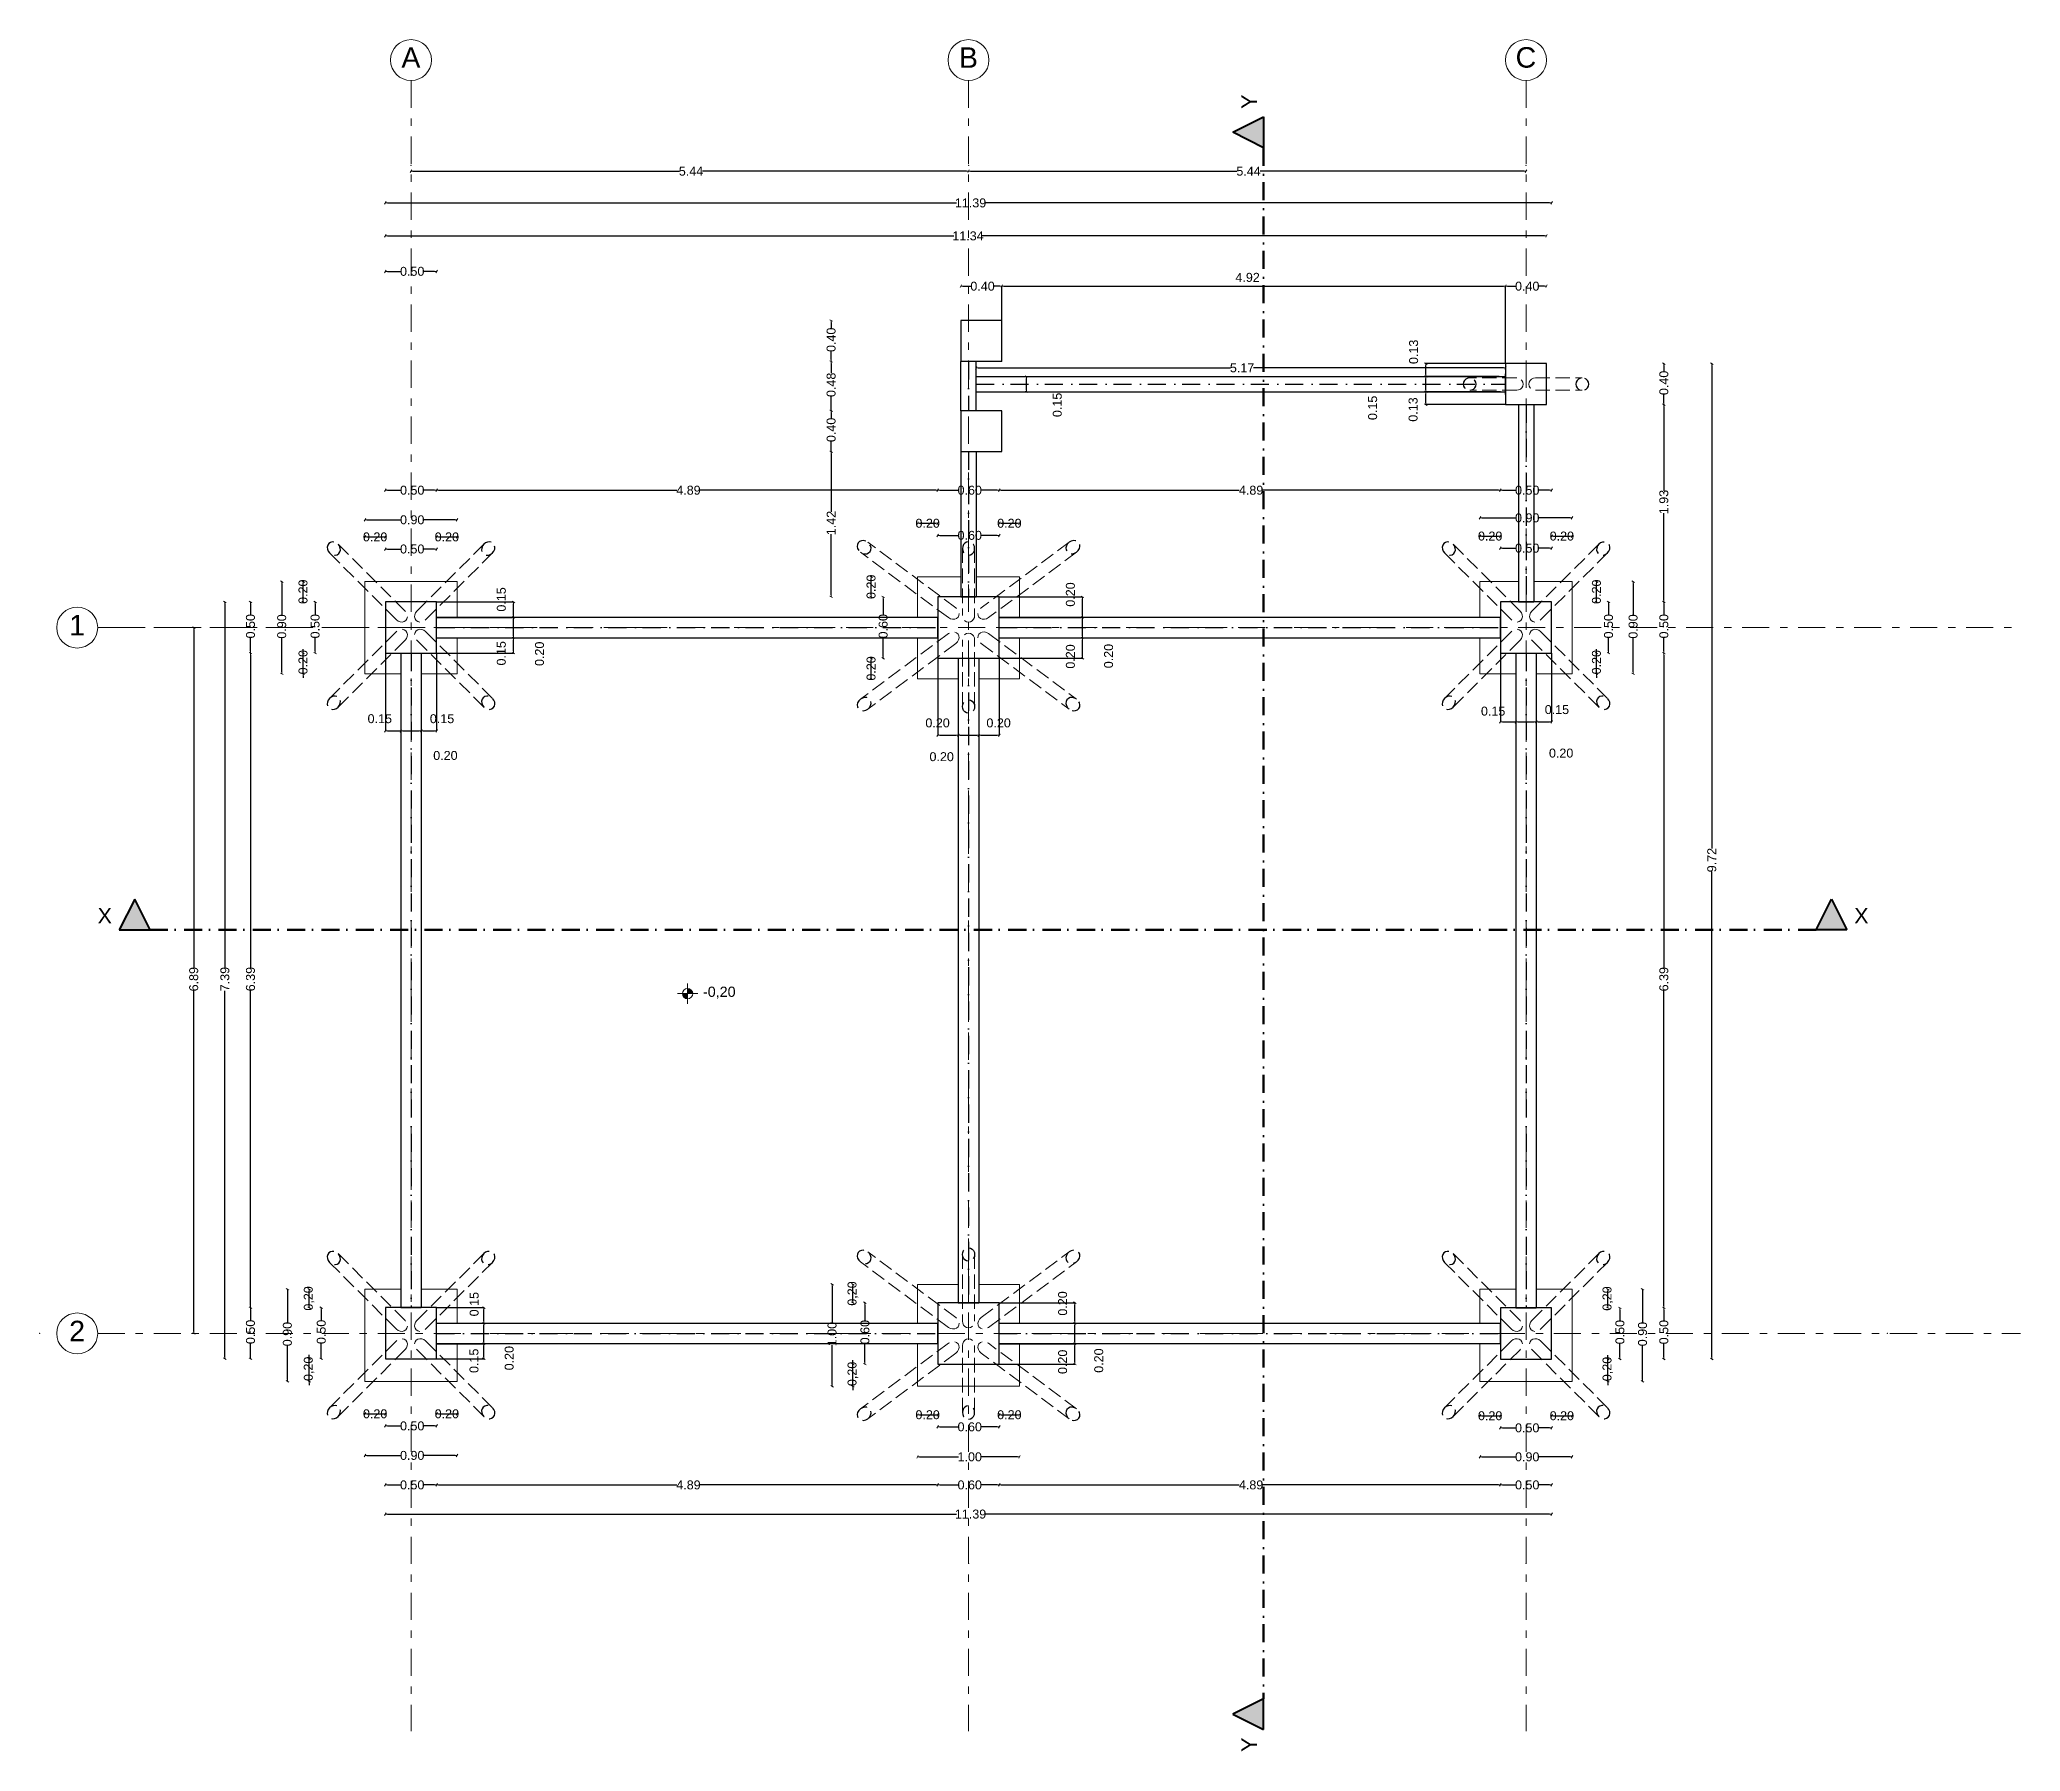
# Model space of a CAD drawing. Header units: millimetres. Extents: x -71878 to 121433, y -67383 to 83273.
# Drawn here: x -59001 to -39662, y 6913 to 23626 of the extents above; entities that cross this region are included whole.
import ezdxf

# ---------------------------------------------------------------- set-up
doc = ezdxf.new("R2010")
doc.units = ezdxf.units.MM
doc.header["$MEASUREMENT"] = 0
doc.set_wipeout_variables(frame=1)
for name, pattern in [('Dot & Dashed', [335.138881, 176.388884, -88.194442, 0, -70.555556]), ('Double Dashed', [546.805537, 264.583325, -105.833328, 70.555556, -105.833328]), ('Hidden Line', [195.611112, 141.111112, -54.5]), ('Wipeout_Contour', [1000, 0, -1000])]:
    doc.linetypes.add(name, pattern=pattern)
for name, color, linetype, lineweight in [('ACOTACIONES', 7, 'Continuous', 9), ('ACOTACIONES_Pluma_Nº__1', 7, 'Continuous', 0), ('COLUMNAS_Pluma_Nº__1', 7, 'Continuous', 0), ('COLUMNAS_Pluma_Nº__81', 7, 'Continuous', 30), ('CORTES_Pluma_Nº__1', 7, 'Continuous', 0), ('CORTES_Pluma_Nº__101', 7, 'Continuous', 40), ('CORTES_Pluma_Nº__121', 7, 'Continuous', 50), ('EJES_Pluma_Nº__21', 7, 'Continuous', 5), ('Losas_Pluma_Nº__1', 7, 'Continuous', 0), ('VIGAS DE CIMENTACION_Pluma_Nº__81', 7, 'Continuous', 30)]:
    doc.layers.add(name, color=color, linetype=linetype, lineweight=lineweight)
doc.layers.add('COLUMNAS', color=7, linetype='Continuous')
doc.layers.add('CORTES', color=7, linetype='Continuous')
doc.styles.add('Estilo_Generado_1', font='swiss.ttf')
doc.styles.add('Estilo_Generado_2', font='Arial.ttf')
doc.styles.add('Estilo_Generado_3', font='swissb.ttf')
doc.dimstyles.new('Estilo_Generado__1', dxfattribs={"dimtxt": 87.5, "dimasz": 19, "dimexe": 0.18, "dimexo": 0, "dimgap": 0.09, "dimtad": 0, "dimlfac": 0.001, "dimzin": 0, "dimdsep": 46, "dimtxsty": 'Estilo_Generado_2', "dimblk": 'ARROWHEAD_2', "dimblk1": 'ARROWHEAD_2', "dimblk2": 'ARROWHEAD_2', "dimcen": 0.09, "dimse1": 1, "dimse2": 1, "dimclrd": 7, "dimclre": 7, "dimclrt": 7, "dimadec": 0, "dimazin": 0, "dimtfac": 1, "dimtmove": 0, "dimatfit": 3, "dimfxl": 1, "dimtolj": 1, "dimtzin": 0, "dimarcsym": 0})
doc.dimstyles.new('Estilo_Generado__2', dxfattribs={"dimtxt": 87.5, "dimasz": 19, "dimexe": 0.18, "dimexo": 0, "dimgap": 0.09, "dimtad": 0, "dimlfac": 0.001, "dimzin": 0, "dimdsep": 46, "dimtxsty": 'Estilo_Generado_2', "dimblk": 'ARROWHEAD_2', "dimblk1": 'ARROWHEAD_2', "dimblk2": 'ARROWHEAD_2', "dimcen": 0.09, "dimse1": 1, "dimse2": 1, "dimclrd": 7, "dimclre": 7, "dimclrt": 7, "dimadec": 0, "dimazin": 0, "dimtfac": 1, "dimtmove": 0, "dimatfit": 3, "dimfxl": 1, "dimtolj": 1, "dimtzin": 0, "dimarcsym": 0})
doc.dimstyles.new('Estilo_Generado__3', dxfattribs={"dimtxt": 87.5, "dimasz": 19, "dimexe": 0.18, "dimexo": 0, "dimgap": 0.09, "dimtad": 0, "dimlfac": 0.001, "dimzin": 0, "dimdsep": 46, "dimtxsty": 'Estilo_Generado_2', "dimblk": 'ARROWHEAD_2', "dimblk1": 'ARROWHEAD_2', "dimblk2": 'ARROWHEAD_2', "dimcen": 0.09, "dimclrd": 7, "dimclre": 7, "dimclrt": 7, "dimadec": 0, "dimazin": 0, "dimtfac": 1, "dimtdec": 4, "dimtmove": 2, "dimatfit": 3, "dimfxl": 1, "dimtolj": 1, "dimtzin": 0, "dimarcsym": 0})
doc.dimstyles.new('Estilo_Generado__4', dxfattribs={"dimtxt": 87.5, "dimasz": 19, "dimexe": 0.18, "dimexo": 0, "dimgap": 0.09, "dimtad": 0, "dimtih": 1, "dimtoh": 1, "dimlfac": 0.001, "dimzin": 0, "dimdsep": 46, "dimtxsty": 'Estilo_Generado_2', "dimblk": 'ARROWHEAD_2', "dimblk1": 'ARROWHEAD_2', "dimblk2": 'ARROWHEAD_2', "dimcen": 0.09, "dimclrd": 7, "dimclre": 7, "dimclrt": 7, "dimadec": 0, "dimazin": 0, "dimtfac": 1, "dimtdec": 4, "dimtmove": 2, "dimatfit": 3, "dimfxl": 1, "dimtolj": 1, "dimtzin": 0, "dimarcsym": 0})

msp = doc.modelspace()

# ---------------------------------------------------------------- texts
at = {"layer": 'EJES_Pluma_Nº__21', "linetype": 'Continuous', "char_height": 200, "attachment_point": 4, "style": 'Estilo_Generado_1'}
for s, insert in [('\\A1;{\\fSwis721 BT|b0|i0|c0|p34;A}', (-55469.105, 23450.666)), ('\\A1;{\\fSwis721 BT|b0|i0|c0|p34;B}', (-50026.084, 23450.666)), ('\\A1;{\\fSwis721 BT|b0|i0|c0|p34;C}', (-44590.852, 23450.803)), ('\\A1;{\\fSwis721 BT|b0|i0|c0|p34;1}', (-58712.44, 17908.751)), ('\\A1;{\\fSwis721 BT|b0|i0|c0|p34;2}', (-58712.44, 11017.008))]:
    msp.add_mtext(s, dxfattribs=dict(at, insert=insert))

# ---------------------------------------------------------------- blocks, each defined once
blk = doc.blocks.new('ARROWHEAD_2')
at = {"color": 0, "linetype": 'Continuous', "lineweight": 0}
for p, q in [((0, 0), (-1, 0)), ((-0.4, -0.7), (0.4, 0.7))]:
    blk.add_line(p, q, dxfattribs=at)
blk = doc.blocks.new('*D306')
at = {"layer": 'ACOTACIONES', "color": 7, "linetype": 'Continuous', "lineweight": -2, "transparency": 16777216}
for p, q in [((-56429, 17654), (-56429, 17673)), ((-56429, 17434), (-56429, 17635)), ((-56429, 17415), (-56429, 17396))]:
    blk.add_line(p, q, dxfattribs=at)
at = {"layer": 'Defpoints', "color": 0, "linetype": 'Continuous', "transparency": 16777216}
for p in [(-56429, 17635), (-55625, 17635), (-55825, 17434)]:
    blk.add_point(p, dxfattribs=at)
at = {"layer": 'ACOTACIONES', "color": 7, "linetype": 'Continuous', "lineweight": -2, "transparency": 16777216, "xscale": 19, "yscale": 19, "zscale": 19}
for p, rotation in [((-56429, 17635), 270), ((-56429, 17434), 90)]:
    blk.add_blockref('ARROWHEAD_2', p, dxfattribs=dict(at, rotation=rotation))
at = {"layer": 'ACOTACIONES', "color": 7, "linetype": 'Continuous', "transparency": 16777216, "insert": (-56429, 17547), "char_height": 87.5, "attachment_point": 5, "rotation": 90, "style": 'Estilo_Generado_2'}
blk.add_mtext('\\A1;0.20', dxfattribs=at)
blk = doc.blocks.new('*D307')
at = {"layer": 'ACOTACIONES', "color": 7, "linetype": 'Continuous', "lineweight": -2, "transparency": 16777216}
for p, q in [((-56311, 18116), (-56311, 18010)), ((-56311, 17654), (-56311, 17785))]:
    blk.add_line(p, q, dxfattribs=at)
at = {"layer": 'Defpoints', "color": 0, "linetype": 'Continuous', "transparency": 16777216}
for p in [(-56311, 18135), (-55625, 18135), (-55625, 17635)]:
    blk.add_point(p, dxfattribs=at)
at = {"layer": 'ACOTACIONES', "color": 7, "linetype": 'Continuous', "lineweight": -2, "transparency": 16777216, "xscale": 19, "yscale": 19, "zscale": 19}
for p, rotation in [((-56311, 18135), 90), ((-56311, 17635), 270)]:
    blk.add_blockref('ARROWHEAD_2', p, dxfattribs=dict(at, rotation=rotation))
at = {"layer": 'ACOTACIONES', "color": 7, "linetype": 'Continuous', "transparency": 16777216, "insert": (-56311, 17898), "char_height": 87.5, "attachment_point": 5, "rotation": 90, "style": 'Estilo_Generado_2'}
blk.add_mtext('\\A1;0.50', dxfattribs=at)
blk = doc.blocks.new('*D308')
at = {"layer": 'ACOTACIONES', "color": 7, "linetype": 'Continuous', "lineweight": -2, "transparency": 16777216}
blk.add_line((-56429, 18154), (-56429, 18315), dxfattribs=at)
at = {"layer": 'Defpoints', "color": 0, "linetype": 'Continuous', "transparency": 16777216}
for p in [(-56429, 18334), (-55825, 18334), (-55625, 18135)]:
    blk.add_point(p, dxfattribs=at)
at = {"layer": 'ACOTACIONES', "color": 7, "linetype": 'Continuous', "lineweight": -2, "transparency": 16777216, "xscale": 19, "yscale": 19, "zscale": 19}
for p, rotation in [((-56429, 18334), 90), ((-56429, 18135), 270)]:
    blk.add_blockref('ARROWHEAD_2', p, dxfattribs=dict(at, rotation=rotation))
at = {"layer": 'ACOTACIONES', "color": 7, "linetype": 'Continuous', "transparency": 16777216, "insert": (-56429, 18235), "char_height": 87.5, "attachment_point": 5, "rotation": 90, "style": 'Estilo_Generado_2'}
blk.add_mtext('\\A1;0.20', dxfattribs=at)
blk = doc.blocks.new('*D309')
at = {"layer": 'ACOTACIONES', "color": 7, "linetype": 'Continuous', "lineweight": -2, "transparency": 16777216}
blk.add_line((-55806, 18770), (-55644, 18770), dxfattribs=at)
at = {"layer": 'Defpoints', "color": 0, "linetype": 'Continuous', "transparency": 16777216}
for p in [(-55625, 18770), (-55825, 18334), (-55625, 18135)]:
    blk.add_point(p, dxfattribs=at)
at = {"layer": 'ACOTACIONES', "color": 7, "linetype": 'Continuous', "lineweight": -2, "transparency": 16777216, "xscale": 19, "yscale": 19, "zscale": 19, "rotation": 180}
blk.add_blockref('ARROWHEAD_2', (-55825, 18770), dxfattribs=at)
at = {"layer": 'ACOTACIONES', "color": 7, "linetype": 'Continuous', "lineweight": -2, "transparency": 16777216, "xscale": 19, "yscale": 19, "zscale": 19}
blk.add_blockref('ARROWHEAD_2', (-55625, 18770), dxfattribs=at)
at = {"layer": 'ACOTACIONES', "color": 7, "linetype": 'Continuous', "transparency": 16777216, "insert": (-55725, 18770), "char_height": 87.5, "attachment_point": 5, "style": 'Estilo_Generado_2'}
blk.add_mtext('\\A1;0.20', dxfattribs=at)
blk = doc.blocks.new('*D310')
at = {"layer": 'ACOTACIONES', "color": 7, "linetype": 'Continuous', "lineweight": -2, "transparency": 16777216}
for p, q in [((-55606, 18652), (-55476, 18652)), ((-55144, 18652), (-55250, 18652))]:
    blk.add_line(p, q, dxfattribs=at)
at = {"layer": 'Defpoints', "color": 0, "linetype": 'Continuous', "transparency": 16777216}
for p in [(-55125, 18652), (-55625, 18135), (-55125, 18135)]:
    blk.add_point(p, dxfattribs=at)
at = {"layer": 'ACOTACIONES', "color": 7, "linetype": 'Continuous', "lineweight": -2, "transparency": 16777216, "xscale": 19, "yscale": 19, "zscale": 19, "rotation": 180}
blk.add_blockref('ARROWHEAD_2', (-55625, 18652), dxfattribs=at)
at = {"layer": 'ACOTACIONES', "color": 7, "linetype": 'Continuous', "lineweight": -2, "transparency": 16777216, "xscale": 19, "yscale": 19, "zscale": 19}
blk.add_blockref('ARROWHEAD_2', (-55125, 18652), dxfattribs=at)
at = {"layer": 'ACOTACIONES', "color": 7, "linetype": 'Continuous', "transparency": 16777216, "insert": (-55363, 18652), "char_height": 87.5, "attachment_point": 5, "style": 'Estilo_Generado_2'}
blk.add_mtext('\\A1;0.50', dxfattribs=at)
blk = doc.blocks.new('*D311')
at = {"layer": 'ACOTACIONES', "color": 7, "linetype": 'Continuous', "lineweight": -2, "transparency": 16777216}
blk.add_line((-55106, 18770), (-54944, 18770), dxfattribs=at)
at = {"layer": 'Defpoints', "color": 0, "linetype": 'Continuous', "transparency": 16777216}
for p in [(-54925, 18770), (-54925, 18334), (-55125, 18135)]:
    blk.add_point(p, dxfattribs=at)
at = {"layer": 'ACOTACIONES', "color": 7, "linetype": 'Continuous', "lineweight": -2, "transparency": 16777216, "xscale": 19, "yscale": 19, "zscale": 19, "rotation": 180}
blk.add_blockref('ARROWHEAD_2', (-55125, 18770), dxfattribs=at)
at = {"layer": 'ACOTACIONES', "color": 7, "linetype": 'Continuous', "lineweight": -2, "transparency": 16777216, "xscale": 19, "yscale": 19, "zscale": 19}
blk.add_blockref('ARROWHEAD_2', (-54925, 18770), dxfattribs=at)
at = {"layer": 'ACOTACIONES', "color": 7, "linetype": 'Continuous', "transparency": 16777216, "insert": (-55025, 18770), "char_height": 87.5, "attachment_point": 5, "style": 'Estilo_Generado_2'}
blk.add_mtext('\\A1;0.20', dxfattribs=at)
blk = doc.blocks.new('*D312')
at = {"layer": 'ACOTACIONES', "color": 7, "linetype": 'Continuous', "lineweight": -2, "transparency": 16777216}
for p, q in [((-56942, 11227), (-56942, 11121)), ((-56942, 10765), (-56942, 10896))]:
    blk.add_line(p, q, dxfattribs=at)
at = {"layer": 'Defpoints', "color": 0, "linetype": 'Continuous', "transparency": 16777216}
for p in [(-56942, 11246), (-55625, 11246), (-55625, 10746)]:
    blk.add_point(p, dxfattribs=at)
at = {"layer": 'ACOTACIONES', "color": 7, "linetype": 'Continuous', "lineweight": -2, "transparency": 16777216, "xscale": 19, "yscale": 19, "zscale": 19}
for p, rotation in [((-56942, 11246), 90), ((-56942, 10746), 270)]:
    blk.add_blockref('ARROWHEAD_2', p, dxfattribs=dict(at, rotation=rotation))
at = {"layer": 'ACOTACIONES', "color": 7, "linetype": 'Continuous', "transparency": 16777216, "insert": (-56942, 11008), "char_height": 87.5, "attachment_point": 5, "rotation": 90, "style": 'Estilo_Generado_2'}
blk.add_mtext('\\A1;0.50', dxfattribs=at)
blk = doc.blocks.new('*D313')
at = {"layer": 'ACOTACIONES', "color": 7, "linetype": 'Continuous', "lineweight": -2, "transparency": 16777216}
for p, q in [((-56942, 17616), (-56942, 14567)), ((-56942, 11265), (-56942, 14339))]:
    blk.add_line(p, q, dxfattribs=at)
at = {"layer": 'Defpoints', "color": 0, "linetype": 'Continuous', "transparency": 16777216}
for p in [(-56942, 17635), (-55625, 17635), (-55625, 11246)]:
    blk.add_point(p, dxfattribs=at)
at = {"layer": 'ACOTACIONES', "color": 7, "linetype": 'Continuous', "lineweight": -2, "transparency": 16777216, "xscale": 19, "yscale": 19, "zscale": 19}
for p, rotation in [((-56942, 17635), 90), ((-56942, 11246), 270)]:
    blk.add_blockref('ARROWHEAD_2', p, dxfattribs=dict(at, rotation=rotation))
at = {"layer": 'ACOTACIONES', "color": 7, "linetype": 'Continuous', "transparency": 16777216, "insert": (-56942, 14453), "char_height": 87.5, "attachment_point": 5, "rotation": 90, "style": 'Estilo_Generado_2'}
blk.add_mtext('\\A1;6.39', dxfattribs=at)
blk = doc.blocks.new('*D314')
at = {"layer": 'ACOTACIONES', "color": 7, "linetype": 'Continuous', "lineweight": -2, "transparency": 16777216}
for p, q in [((-56942, 18116), (-56942, 18010)), ((-56942, 17654), (-56942, 17785))]:
    blk.add_line(p, q, dxfattribs=at)
at = {"layer": 'Defpoints', "color": 0, "linetype": 'Continuous', "transparency": 16777216}
for p in [(-56942, 18135), (-55625, 18135), (-55625, 17635)]:
    blk.add_point(p, dxfattribs=at)
at = {"layer": 'ACOTACIONES', "color": 7, "linetype": 'Continuous', "lineweight": -2, "transparency": 16777216, "xscale": 19, "yscale": 19, "zscale": 19}
for p, rotation in [((-56942, 18135), 90), ((-56942, 17635), 270)]:
    blk.add_blockref('ARROWHEAD_2', p, dxfattribs=dict(at, rotation=rotation))
at = {"layer": 'ACOTACIONES', "color": 7, "linetype": 'Continuous', "transparency": 16777216, "insert": (-56942, 17898), "char_height": 87.5, "attachment_point": 5, "rotation": 90, "style": 'Estilo_Generado_2'}
blk.add_mtext('\\A1;0.50', dxfattribs=at)
blk = doc.blocks.new('*D315')
at = {"layer": 'ACOTACIONES', "color": 7, "linetype": 'Continuous', "lineweight": -2, "transparency": 16777216}
for p, q in [((-55606, 9514), (-55476, 9514)), ((-55144, 9514), (-55250, 9514))]:
    blk.add_line(p, q, dxfattribs=at)
at = {"layer": 'Defpoints', "color": 0, "linetype": 'Continuous', "transparency": 16777216}
for p in [(-55625, 10746), (-55125, 10746), (-55125, 9514)]:
    blk.add_point(p, dxfattribs=at)
at = {"layer": 'ACOTACIONES', "color": 7, "linetype": 'Continuous', "lineweight": -2, "transparency": 16777216, "xscale": 19, "yscale": 19, "zscale": 19, "rotation": 180}
blk.add_blockref('ARROWHEAD_2', (-55625, 9514), dxfattribs=at)
at = {"layer": 'ACOTACIONES', "color": 7, "linetype": 'Continuous', "lineweight": -2, "transparency": 16777216, "xscale": 19, "yscale": 19, "zscale": 19}
blk.add_blockref('ARROWHEAD_2', (-55125, 9514), dxfattribs=at)
at = {"layer": 'ACOTACIONES', "color": 7, "linetype": 'Continuous', "transparency": 16777216, "insert": (-55363, 9514), "char_height": 87.5, "attachment_point": 5, "style": 'Estilo_Generado_2'}
blk.add_mtext('\\A1;0.50', dxfattribs=at)
blk = doc.blocks.new('*D316')
at = {"layer": 'ACOTACIONES', "color": 7, "linetype": 'Continuous', "lineweight": -2, "transparency": 16777216}
for p, q in [((-55106, 9514), (-52781, 9514)), ((-50251, 9514), (-52551, 9514))]:
    blk.add_line(p, q, dxfattribs=at)
at = {"layer": 'Defpoints', "color": 0, "linetype": 'Continuous', "transparency": 16777216}
for p in [(-55125, 10746), (-50232, 10693), (-50232, 9514)]:
    blk.add_point(p, dxfattribs=at)
at = {"layer": 'ACOTACIONES', "color": 7, "linetype": 'Continuous', "lineweight": -2, "transparency": 16777216, "xscale": 19, "yscale": 19, "zscale": 19, "rotation": 180}
blk.add_blockref('ARROWHEAD_2', (-55125, 9514), dxfattribs=at)
at = {"layer": 'ACOTACIONES', "color": 7, "linetype": 'Continuous', "lineweight": -2, "transparency": 16777216, "xscale": 19, "yscale": 19, "zscale": 19}
blk.add_blockref('ARROWHEAD_2', (-50232, 9514), dxfattribs=at)
at = {"layer": 'ACOTACIONES', "color": 7, "linetype": 'Continuous', "transparency": 16777216, "insert": (-52666, 9514), "char_height": 87.5, "attachment_point": 5, "style": 'Estilo_Generado_2'}
blk.add_mtext('\\A1;4.89', dxfattribs=at)
blk = doc.blocks.new('*D317')
at = {"layer": 'ACOTACIONES', "color": 7, "linetype": 'Continuous', "lineweight": -2, "transparency": 16777216}
for p, q in [((-50213, 9514), (-50032, 9514)), ((-49651, 9514), (-49807, 9514))]:
    blk.add_line(p, q, dxfattribs=at)
at = {"layer": 'Defpoints', "color": 0, "linetype": 'Continuous', "transparency": 16777216}
for p in [(-50232, 10693), (-49632, 10693), (-49632, 9514)]:
    blk.add_point(p, dxfattribs=at)
at = {"layer": 'ACOTACIONES', "color": 7, "linetype": 'Continuous', "lineweight": -2, "transparency": 16777216, "xscale": 19, "yscale": 19, "zscale": 19, "rotation": 180}
blk.add_blockref('ARROWHEAD_2', (-50232, 9514), dxfattribs=at)
at = {"layer": 'ACOTACIONES', "color": 7, "linetype": 'Continuous', "lineweight": -2, "transparency": 16777216, "xscale": 19, "yscale": 19, "zscale": 19}
blk.add_blockref('ARROWHEAD_2', (-49632, 9514), dxfattribs=at)
at = {"layer": 'ACOTACIONES', "color": 7, "linetype": 'Continuous', "transparency": 16777216, "insert": (-49920, 9514), "char_height": 87.5, "attachment_point": 5, "style": 'Estilo_Generado_2'}
blk.add_mtext('\\A1;0.60', dxfattribs=at)
blk = doc.blocks.new('*D318')
at = {"layer": 'ACOTACIONES', "color": 7, "linetype": 'Continuous', "lineweight": -2, "transparency": 16777216}
for p, q in [((-49613, 9514), (-47288, 9514)), ((-44758, 9514), (-47058, 9514))]:
    blk.add_line(p, q, dxfattribs=at)
at = {"layer": 'Defpoints', "color": 0, "linetype": 'Continuous', "transparency": 16777216}
for p in [(-49632, 10693), (-44739, 10743), (-44739, 9514)]:
    blk.add_point(p, dxfattribs=at)
at = {"layer": 'ACOTACIONES', "color": 7, "linetype": 'Continuous', "lineweight": -2, "transparency": 16777216, "xscale": 19, "yscale": 19, "zscale": 19, "rotation": 180}
blk.add_blockref('ARROWHEAD_2', (-49632, 9514), dxfattribs=at)
at = {"layer": 'ACOTACIONES', "color": 7, "linetype": 'Continuous', "lineweight": -2, "transparency": 16777216, "xscale": 19, "yscale": 19, "zscale": 19}
blk.add_blockref('ARROWHEAD_2', (-44739, 9514), dxfattribs=at)
at = {"layer": 'ACOTACIONES', "color": 7, "linetype": 'Continuous', "transparency": 16777216, "insert": (-47173, 9514), "char_height": 87.5, "attachment_point": 5, "style": 'Estilo_Generado_2'}
blk.add_mtext('\\A1;4.89', dxfattribs=at)
blk = doc.blocks.new('*D319')
at = {"layer": 'ACOTACIONES', "color": 7, "linetype": 'Continuous', "lineweight": -2, "transparency": 16777216}
for p, q in [((-44720, 9514), (-44589, 9514)), ((-44258, 9514), (-44364, 9514))]:
    blk.add_line(p, q, dxfattribs=at)
at = {"layer": 'Defpoints', "color": 0, "linetype": 'Continuous', "transparency": 16777216}
for p in [(-44739, 10743), (-44239, 10743), (-44239, 9514)]:
    blk.add_point(p, dxfattribs=at)
at = {"layer": 'ACOTACIONES', "color": 7, "linetype": 'Continuous', "lineweight": -2, "transparency": 16777216, "xscale": 19, "yscale": 19, "zscale": 19, "rotation": 180}
blk.add_blockref('ARROWHEAD_2', (-44739, 9514), dxfattribs=at)
at = {"layer": 'ACOTACIONES', "color": 7, "linetype": 'Continuous', "lineweight": -2, "transparency": 16777216, "xscale": 19, "yscale": 19, "zscale": 19}
blk.add_blockref('ARROWHEAD_2', (-44239, 9514), dxfattribs=at)
at = {"layer": 'ACOTACIONES', "color": 7, "linetype": 'Continuous', "transparency": 16777216, "insert": (-44477, 9514), "char_height": 87.5, "attachment_point": 5, "style": 'Estilo_Generado_2'}
blk.add_mtext('\\A1;0.50', dxfattribs=at)
blk = doc.blocks.new('*D320')
at = {"layer": 'ACOTACIONES', "color": 7, "linetype": 'Continuous', "lineweight": -2, "transparency": 16777216}
for p, q in [((-51061, 10712), (-51061, 10731)), ((-51061, 10477), (-51061, 10693)), ((-51061, 10458), (-51061, 10439))]:
    blk.add_line(p, q, dxfattribs=at)
at = {"layer": 'Defpoints', "color": 0, "linetype": 'Continuous', "transparency": 16777216}
for p in [(-51061, 10693), (-50232, 10693), (-50430, 10477)]:
    blk.add_point(p, dxfattribs=at)
at = {"layer": 'ACOTACIONES', "color": 7, "linetype": 'Continuous', "lineweight": -2, "transparency": 16777216, "xscale": 19, "yscale": 19, "zscale": 19}
for p, rotation in [((-51061, 10693), 270), ((-51061, 10477), 90)]:
    blk.add_blockref('ARROWHEAD_2', p, dxfattribs=dict(at, rotation=rotation))
at = {"layer": 'ACOTACIONES', "color": 7, "linetype": 'Continuous', "transparency": 16777216, "insert": (-51061, 10598), "char_height": 87.5, "attachment_point": 5, "rotation": 90, "style": 'Estilo_Generado_2'}
blk.add_mtext('\\A1;0,20', dxfattribs=at)
blk = doc.blocks.new('*D321')
at = {"layer": 'ACOTACIONES', "color": 7, "linetype": 'Continuous', "lineweight": -2, "transparency": 16777216}
for p, q in [((-50943, 11274), (-50943, 11119)), ((-50943, 10712), (-50943, 10893))]:
    blk.add_line(p, q, dxfattribs=at)
at = {"layer": 'Defpoints', "color": 0, "linetype": 'Continuous', "transparency": 16777216}
for p in [(-50943, 11293), (-50232, 11293), (-50232, 10693)]:
    blk.add_point(p, dxfattribs=at)
at = {"layer": 'ACOTACIONES', "color": 7, "linetype": 'Continuous', "lineweight": -2, "transparency": 16777216, "xscale": 19, "yscale": 19, "zscale": 19}
for p, rotation in [((-50943, 11293), 90), ((-50943, 10693), 270)]:
    blk.add_blockref('ARROWHEAD_2', p, dxfattribs=dict(at, rotation=rotation))
at = {"layer": 'ACOTACIONES', "color": 7, "linetype": 'Continuous', "transparency": 16777216, "insert": (-50943, 11006), "char_height": 87.5, "attachment_point": 5, "rotation": 90, "style": 'Estilo_Generado_2'}
blk.add_mtext('\\A1;0.60', dxfattribs=at)
blk = doc.blocks.new('*D322')
at = {"layer": 'ACOTACIONES', "color": 7, "linetype": 'Continuous', "lineweight": -2, "transparency": 16777216}
blk.add_line((-51061, 11312), (-51061, 11454), dxfattribs=at)
at = {"layer": 'Defpoints', "color": 0, "linetype": 'Continuous', "transparency": 16777216}
for p in [(-51061, 11473), (-50430, 11473), (-50232, 11293)]:
    blk.add_point(p, dxfattribs=at)
at = {"layer": 'ACOTACIONES', "color": 7, "linetype": 'Continuous', "lineweight": -2, "transparency": 16777216, "xscale": 19, "yscale": 19, "zscale": 19}
for p, rotation in [((-51061, 11473), 90), ((-51061, 11293), 270)]:
    blk.add_blockref('ARROWHEAD_2', p, dxfattribs=dict(at, rotation=rotation))
at = {"layer": 'ACOTACIONES', "color": 7, "linetype": 'Continuous', "transparency": 16777216, "insert": (-51061, 11383), "char_height": 87.5, "attachment_point": 5, "rotation": 90, "style": 'Estilo_Generado_2'}
blk.add_mtext('\\A1;0,20', dxfattribs=at)
blk = doc.blocks.new('*D323')
at = {"layer": 'ACOTACIONES', "color": 7, "linetype": 'Continuous', "lineweight": -2, "transparency": 16777216}
for p, q in [((-51264, 11454), (-51264, 11096)), ((-51264, 10496), (-51264, 10878))]:
    blk.add_line(p, q, dxfattribs=at)
at = {"layer": 'Defpoints', "color": 0, "linetype": 'Continuous', "transparency": 16777216}
for p in [(-51264, 11473), (-50430, 11473), (-50430, 10477)]:
    blk.add_point(p, dxfattribs=at)
at = {"layer": 'ACOTACIONES', "color": 7, "linetype": 'Continuous', "lineweight": -2, "transparency": 16777216, "xscale": 19, "yscale": 19, "zscale": 19}
for p, rotation in [((-51264, 11473), 90), ((-51264, 10477), 270)]:
    blk.add_blockref('ARROWHEAD_2', p, dxfattribs=dict(at, rotation=rotation))
at = {"layer": 'ACOTACIONES', "color": 7, "linetype": 'Continuous', "transparency": 16777216, "insert": (-51264, 10987), "char_height": 87.5, "attachment_point": 5, "rotation": 90, "style": 'Estilo_Generado_2'}
blk.add_mtext('\\A1;1.00', dxfattribs=at)
blk = doc.blocks.new('*D324')
at = {"layer": 'ACOTACIONES', "color": 7, "linetype": 'Continuous', "lineweight": -2, "transparency": 16777216}
blk.add_line((-50411, 10199), (-50251, 10199), dxfattribs=at)
at = {"layer": 'Defpoints', "color": 0, "linetype": 'Continuous', "transparency": 16777216}
for p in [(-50430, 11473), (-50232, 11293), (-50232, 10199)]:
    blk.add_point(p, dxfattribs=at)
at = {"layer": 'ACOTACIONES', "color": 7, "linetype": 'Continuous', "lineweight": -2, "transparency": 16777216, "xscale": 19, "yscale": 19, "zscale": 19, "rotation": 180}
blk.add_blockref('ARROWHEAD_2', (-50430, 10199), dxfattribs=at)
at = {"layer": 'ACOTACIONES', "color": 7, "linetype": 'Continuous', "lineweight": -2, "transparency": 16777216, "xscale": 19, "yscale": 19, "zscale": 19}
blk.add_blockref('ARROWHEAD_2', (-50232, 10199), dxfattribs=at)
at = {"layer": 'ACOTACIONES', "color": 7, "linetype": 'Continuous', "transparency": 16777216, "insert": (-50331, 10199), "char_height": 87.5, "attachment_point": 5, "style": 'Estilo_Generado_2'}
blk.add_mtext('\\A1;0.20', dxfattribs=at)
blk = doc.blocks.new('*D325')
at = {"layer": 'ACOTACIONES', "color": 7, "linetype": 'Continuous', "lineweight": -2, "transparency": 16777216}
for p, q in [((-50213, 10081), (-50032, 10081)), ((-49651, 10081), (-49807, 10081))]:
    blk.add_line(p, q, dxfattribs=at)
at = {"layer": 'Defpoints', "color": 0, "linetype": 'Continuous', "transparency": 16777216}
for p in [(-50232, 11293), (-49632, 11293), (-49632, 10081)]:
    blk.add_point(p, dxfattribs=at)
at = {"layer": 'ACOTACIONES', "color": 7, "linetype": 'Continuous', "lineweight": -2, "transparency": 16777216, "xscale": 19, "yscale": 19, "zscale": 19, "rotation": 180}
blk.add_blockref('ARROWHEAD_2', (-50232, 10081), dxfattribs=at)
at = {"layer": 'ACOTACIONES', "color": 7, "linetype": 'Continuous', "lineweight": -2, "transparency": 16777216, "xscale": 19, "yscale": 19, "zscale": 19}
blk.add_blockref('ARROWHEAD_2', (-49632, 10081), dxfattribs=at)
at = {"layer": 'ACOTACIONES', "color": 7, "linetype": 'Continuous', "transparency": 16777216, "insert": (-49920, 10081), "char_height": 87.5, "attachment_point": 5, "style": 'Estilo_Generado_2'}
blk.add_mtext('\\A1;0.60', dxfattribs=at)
blk = doc.blocks.new('*D326')
at = {"layer": 'ACOTACIONES', "color": 7, "linetype": 'Continuous', "lineweight": -2, "transparency": 16777216}
blk.add_line((-49613, 10199), (-49453, 10199), dxfattribs=at)
at = {"layer": 'Defpoints', "color": 0, "linetype": 'Continuous', "transparency": 16777216}
for p in [(-49434, 11473), (-49632, 11293), (-49434, 10199)]:
    blk.add_point(p, dxfattribs=at)
at = {"layer": 'ACOTACIONES', "color": 7, "linetype": 'Continuous', "lineweight": -2, "transparency": 16777216, "xscale": 19, "yscale": 19, "zscale": 19, "rotation": 180}
blk.add_blockref('ARROWHEAD_2', (-49632, 10199), dxfattribs=at)
at = {"layer": 'ACOTACIONES', "color": 7, "linetype": 'Continuous', "lineweight": -2, "transparency": 16777216, "xscale": 19, "yscale": 19, "zscale": 19}
blk.add_blockref('ARROWHEAD_2', (-49434, 10199), dxfattribs=at)
at = {"layer": 'ACOTACIONES', "color": 7, "linetype": 'Continuous', "transparency": 16777216, "insert": (-49533, 10199), "char_height": 87.5, "attachment_point": 5, "style": 'Estilo_Generado_2'}
blk.add_mtext('\\A1;0.20', dxfattribs=at)
blk = doc.blocks.new('*D327')
at = {"layer": 'ACOTACIONES', "color": 7, "linetype": 'Continuous', "lineweight": -2, "transparency": 16777216}
for p, q in [((-56370, 10765), (-56370, 10784)), ((-56370, 10525), (-56370, 10746)), ((-56370, 10506), (-56370, 10487))]:
    blk.add_line(p, q, dxfattribs=at)
at = {"layer": 'Defpoints', "color": 0, "linetype": 'Continuous', "transparency": 16777216}
for p in [(-56370, 10746), (-55625, 10746), (-55825, 10525)]:
    blk.add_point(p, dxfattribs=at)
at = {"layer": 'ACOTACIONES', "color": 7, "linetype": 'Continuous', "lineweight": -2, "transparency": 16777216, "xscale": 19, "yscale": 19, "zscale": 19}
for p, rotation in [((-56370, 10746), 270), ((-56370, 10525), 90)]:
    blk.add_blockref('ARROWHEAD_2', p, dxfattribs=dict(at, rotation=rotation))
at = {"layer": 'ACOTACIONES', "color": 7, "linetype": 'Continuous', "transparency": 16777216, "insert": (-56370, 10648), "char_height": 87.5, "attachment_point": 5, "rotation": 90, "style": 'Estilo_Generado_2'}
blk.add_mtext('\\A1;0,20', dxfattribs=at)
blk = doc.blocks.new('*D328')
at = {"layer": 'ACOTACIONES', "color": 7, "linetype": 'Continuous', "lineweight": -2, "transparency": 16777216}
for p, q in [((-56251, 11227), (-56251, 11121)), ((-56251, 10765), (-56251, 10896))]:
    blk.add_line(p, q, dxfattribs=at)
at = {"layer": 'Defpoints', "color": 0, "linetype": 'Continuous', "transparency": 16777216}
for p in [(-56251, 11246), (-55625, 11246), (-55625, 10746)]:
    blk.add_point(p, dxfattribs=at)
at = {"layer": 'ACOTACIONES', "color": 7, "linetype": 'Continuous', "lineweight": -2, "transparency": 16777216, "xscale": 19, "yscale": 19, "zscale": 19}
for p, rotation in [((-56251, 11246), 90), ((-56251, 10746), 270)]:
    blk.add_blockref('ARROWHEAD_2', p, dxfattribs=dict(at, rotation=rotation))
at = {"layer": 'ACOTACIONES', "color": 7, "linetype": 'Continuous', "transparency": 16777216, "insert": (-56251, 11008), "char_height": 87.5, "attachment_point": 5, "rotation": 90, "style": 'Estilo_Generado_2'}
blk.add_mtext('\\A1;0.50', dxfattribs=at)
blk = doc.blocks.new('*D329')
at = {"layer": 'ACOTACIONES', "color": 7, "linetype": 'Continuous', "lineweight": -2, "transparency": 16777216}
blk.add_line((-56370, 11265), (-56370, 11406), dxfattribs=at)
at = {"layer": 'Defpoints', "color": 0, "linetype": 'Continuous', "transparency": 16777216}
for p in [(-56370, 11425), (-55825, 11425), (-55625, 11246)]:
    blk.add_point(p, dxfattribs=at)
at = {"layer": 'ACOTACIONES', "color": 7, "linetype": 'Continuous', "lineweight": -2, "transparency": 16777216, "xscale": 19, "yscale": 19, "zscale": 19}
for p, rotation in [((-56370, 11425), 90), ((-56370, 11246), 270)]:
    blk.add_blockref('ARROWHEAD_2', p, dxfattribs=dict(at, rotation=rotation))
at = {"layer": 'ACOTACIONES', "color": 7, "linetype": 'Continuous', "transparency": 16777216, "insert": (-56370, 11335), "char_height": 87.5, "attachment_point": 5, "rotation": 90, "style": 'Estilo_Generado_2'}
blk.add_mtext('\\A1;0,20', dxfattribs=at)
blk = doc.blocks.new('*D330')
at = {"layer": 'ACOTACIONES', "color": 7, "linetype": 'Continuous', "lineweight": -2, "transparency": 16777216}
for p, q in [((-56582, 11406), (-56582, 11100)), ((-56582, 10544), (-56582, 10874))]:
    blk.add_line(p, q, dxfattribs=at)
at = {"layer": 'Defpoints', "color": 0, "linetype": 'Continuous', "transparency": 16777216}
for p in [(-56582, 11425), (-55825, 11425), (-55825, 10525)]:
    blk.add_point(p, dxfattribs=at)
at = {"layer": 'ACOTACIONES', "color": 7, "linetype": 'Continuous', "lineweight": -2, "transparency": 16777216, "xscale": 19, "yscale": 19, "zscale": 19}
for p, rotation in [((-56582, 11425), 90), ((-56582, 10525), 270)]:
    blk.add_blockref('ARROWHEAD_2', p, dxfattribs=dict(at, rotation=rotation))
at = {"layer": 'ACOTACIONES', "color": 7, "linetype": 'Continuous', "transparency": 16777216, "insert": (-56582, 10987), "char_height": 87.5, "attachment_point": 5, "rotation": 90, "style": 'Estilo_Generado_2'}
blk.add_mtext('\\A1;0.90', dxfattribs=at)
blk = doc.blocks.new('*D331')
at = {"layer": 'ACOTACIONES', "color": 7, "linetype": 'Continuous', "lineweight": -2, "transparency": 16777216}
for p, q in [((-56637, 18315), (-56637, 18009)), ((-56637, 17453), (-56637, 17783))]:
    blk.add_line(p, q, dxfattribs=at)
at = {"layer": 'Defpoints', "color": 0, "linetype": 'Continuous', "transparency": 16777216}
for p in [(-56637, 18334), (-55825, 18334), (-55825, 17434)]:
    blk.add_point(p, dxfattribs=at)
at = {"layer": 'ACOTACIONES', "color": 7, "linetype": 'Continuous', "lineweight": -2, "transparency": 16777216, "xscale": 19, "yscale": 19, "zscale": 19}
for p, rotation in [((-56637, 18334), 90), ((-56637, 17434), 270)]:
    blk.add_blockref('ARROWHEAD_2', p, dxfattribs=dict(at, rotation=rotation))
at = {"layer": 'ACOTACIONES', "color": 7, "linetype": 'Continuous', "transparency": 16777216, "insert": (-56637, 17896), "char_height": 87.5, "attachment_point": 5, "rotation": 90, "style": 'Estilo_Generado_2'}
blk.add_mtext('\\A1;0.90', dxfattribs=at)
blk = doc.blocks.new('*D332')
at = {"layer": 'ACOTACIONES', "color": 7, "linetype": 'Continuous', "lineweight": -2, "transparency": 16777216}
for p, q in [((-55806, 18937), (-55476, 18937)), ((-54944, 18937), (-55250, 18937))]:
    blk.add_line(p, q, dxfattribs=at)
at = {"layer": 'Defpoints', "color": 0, "linetype": 'Continuous', "transparency": 16777216}
for p in [(-54925, 18937), (-55825, 18334), (-54925, 18334)]:
    blk.add_point(p, dxfattribs=at)
at = {"layer": 'ACOTACIONES', "color": 7, "linetype": 'Continuous', "lineweight": -2, "transparency": 16777216, "xscale": 19, "yscale": 19, "zscale": 19, "rotation": 180}
blk.add_blockref('ARROWHEAD_2', (-55825, 18937), dxfattribs=at)
at = {"layer": 'ACOTACIONES', "color": 7, "linetype": 'Continuous', "lineweight": -2, "transparency": 16777216, "xscale": 19, "yscale": 19, "zscale": 19}
blk.add_blockref('ARROWHEAD_2', (-54925, 18937), dxfattribs=at)
at = {"layer": 'ACOTACIONES', "color": 7, "linetype": 'Continuous', "transparency": 16777216, "insert": (-55363, 18937), "char_height": 87.5, "attachment_point": 5, "style": 'Estilo_Generado_2'}
blk.add_mtext('\\A1;0.90', dxfattribs=at)
blk = doc.blocks.new('*D333')
at = {"layer": 'ACOTACIONES', "color": 7, "linetype": 'Continuous', "lineweight": -2, "transparency": 16777216}
blk.add_line((-55806, 10208), (-55644, 10208), dxfattribs=at)
at = {"layer": 'Defpoints', "color": 0, "linetype": 'Continuous', "transparency": 16777216}
for p in [(-55625, 10746), (-55825, 10525), (-55625, 10208)]:
    blk.add_point(p, dxfattribs=at)
at = {"layer": 'ACOTACIONES', "color": 7, "linetype": 'Continuous', "lineweight": -2, "transparency": 16777216, "xscale": 19, "yscale": 19, "zscale": 19, "rotation": 180}
blk.add_blockref('ARROWHEAD_2', (-55825, 10208), dxfattribs=at)
at = {"layer": 'ACOTACIONES', "color": 7, "linetype": 'Continuous', "lineweight": -2, "transparency": 16777216, "xscale": 19, "yscale": 19, "zscale": 19}
blk.add_blockref('ARROWHEAD_2', (-55625, 10208), dxfattribs=at)
at = {"layer": 'ACOTACIONES', "color": 7, "linetype": 'Continuous', "transparency": 16777216, "insert": (-55725, 10208), "char_height": 87.5, "attachment_point": 5, "style": 'Estilo_Generado_2'}
blk.add_mtext('\\A1;0.20', dxfattribs=at)
blk = doc.blocks.new('*D334')
at = {"layer": 'ACOTACIONES', "color": 7, "linetype": 'Continuous', "lineweight": -2, "transparency": 16777216}
for p, q in [((-55606, 10090), (-55476, 10090)), ((-55144, 10090), (-55250, 10090))]:
    blk.add_line(p, q, dxfattribs=at)
at = {"layer": 'Defpoints', "color": 0, "linetype": 'Continuous', "transparency": 16777216}
for p in [(-55625, 10746), (-55125, 10746), (-55125, 10090)]:
    blk.add_point(p, dxfattribs=at)
at = {"layer": 'ACOTACIONES', "color": 7, "linetype": 'Continuous', "lineweight": -2, "transparency": 16777216, "xscale": 19, "yscale": 19, "zscale": 19, "rotation": 180}
blk.add_blockref('ARROWHEAD_2', (-55625, 10090), dxfattribs=at)
at = {"layer": 'ACOTACIONES', "color": 7, "linetype": 'Continuous', "lineweight": -2, "transparency": 16777216, "xscale": 19, "yscale": 19, "zscale": 19}
blk.add_blockref('ARROWHEAD_2', (-55125, 10090), dxfattribs=at)
at = {"layer": 'ACOTACIONES', "color": 7, "linetype": 'Continuous', "transparency": 16777216, "insert": (-55363, 10090), "char_height": 87.5, "attachment_point": 5, "style": 'Estilo_Generado_2'}
blk.add_mtext('\\A1;0.50', dxfattribs=at)
blk = doc.blocks.new('*D335')
at = {"layer": 'ACOTACIONES', "color": 7, "linetype": 'Continuous', "lineweight": -2, "transparency": 16777216}
blk.add_line((-55106, 10208), (-54944, 10208), dxfattribs=at)
at = {"layer": 'Defpoints', "color": 0, "linetype": 'Continuous', "transparency": 16777216}
for p in [(-55125, 10746), (-54925, 10525), (-54925, 10208)]:
    blk.add_point(p, dxfattribs=at)
at = {"layer": 'ACOTACIONES', "color": 7, "linetype": 'Continuous', "lineweight": -2, "transparency": 16777216, "xscale": 19, "yscale": 19, "zscale": 19, "rotation": 180}
blk.add_blockref('ARROWHEAD_2', (-55125, 10208), dxfattribs=at)
at = {"layer": 'ACOTACIONES', "color": 7, "linetype": 'Continuous', "lineweight": -2, "transparency": 16777216, "xscale": 19, "yscale": 19, "zscale": 19}
blk.add_blockref('ARROWHEAD_2', (-54925, 10208), dxfattribs=at)
at = {"layer": 'ACOTACIONES', "color": 7, "linetype": 'Continuous', "transparency": 16777216, "insert": (-55025, 10208), "char_height": 87.5, "attachment_point": 5, "style": 'Estilo_Generado_2'}
blk.add_mtext('\\A1;0.20', dxfattribs=at)
blk = doc.blocks.new('*D336')
at = {"layer": 'ACOTACIONES', "color": 7, "linetype": 'Continuous', "lineweight": -2, "transparency": 16777216}
for p, q in [((-55806, 9802), (-55476, 9802)), ((-54944, 9802), (-55250, 9802))]:
    blk.add_line(p, q, dxfattribs=at)
at = {"layer": 'Defpoints', "color": 0, "linetype": 'Continuous', "transparency": 16777216}
for p in [(-55825, 10525), (-54925, 10525), (-54925, 9802)]:
    blk.add_point(p, dxfattribs=at)
at = {"layer": 'ACOTACIONES', "color": 7, "linetype": 'Continuous', "lineweight": -2, "transparency": 16777216, "xscale": 19, "yscale": 19, "zscale": 19, "rotation": 180}
blk.add_blockref('ARROWHEAD_2', (-55825, 9802), dxfattribs=at)
at = {"layer": 'ACOTACIONES', "color": 7, "linetype": 'Continuous', "lineweight": -2, "transparency": 16777216, "xscale": 19, "yscale": 19, "zscale": 19}
blk.add_blockref('ARROWHEAD_2', (-54925, 9802), dxfattribs=at)
at = {"layer": 'ACOTACIONES', "color": 7, "linetype": 'Continuous', "transparency": 16777216, "insert": (-55363, 9802), "char_height": 87.5, "attachment_point": 5, "style": 'Estilo_Generado_2'}
blk.add_mtext('\\A1;0.90', dxfattribs=at)
blk = doc.blocks.new('*D337')
at = {"layer": 'ACOTACIONES', "color": 7, "linetype": 'Continuous', "lineweight": -2, "transparency": 16777216}
for p, q in [((-50411, 9788), (-50029, 9788)), ((-49453, 9788), (-49810, 9788))]:
    blk.add_line(p, q, dxfattribs=at)
at = {"layer": 'Defpoints', "color": 0, "linetype": 'Continuous', "transparency": 16777216}
for p in [(-50430, 10477), (-49434, 10477), (-49434, 9788)]:
    blk.add_point(p, dxfattribs=at)
at = {"layer": 'ACOTACIONES', "color": 7, "linetype": 'Continuous', "lineweight": -2, "transparency": 16777216, "xscale": 19, "yscale": 19, "zscale": 19, "rotation": 180}
blk.add_blockref('ARROWHEAD_2', (-50430, 9788), dxfattribs=at)
at = {"layer": 'ACOTACIONES', "color": 7, "linetype": 'Continuous', "lineweight": -2, "transparency": 16777216, "xscale": 19, "yscale": 19, "zscale": 19}
blk.add_blockref('ARROWHEAD_2', (-49434, 9788), dxfattribs=at)
at = {"layer": 'ACOTACIONES', "color": 7, "linetype": 'Continuous', "transparency": 16777216, "insert": (-49920, 9788), "char_height": 87.5, "attachment_point": 5, "style": 'Estilo_Generado_2'}
blk.add_mtext('\\A1;1.00', dxfattribs=at)
blk = doc.blocks.new('*D338')
at = {"layer": 'ACOTACIONES', "color": 7, "linetype": 'Continuous', "lineweight": -2, "transparency": 16777216}
for p, q in [((-44920, 9788), (-44589, 9788)), ((-44058, 9788), (-44364, 9788))]:
    blk.add_line(p, q, dxfattribs=at)
at = {"layer": 'Defpoints', "color": 0, "linetype": 'Continuous', "transparency": 16777216}
for p in [(-44939, 10525), (-44039, 10525), (-44039, 9788)]:
    blk.add_point(p, dxfattribs=at)
at = {"layer": 'ACOTACIONES', "color": 7, "linetype": 'Continuous', "lineweight": -2, "transparency": 16777216, "xscale": 19, "yscale": 19, "zscale": 19, "rotation": 180}
blk.add_blockref('ARROWHEAD_2', (-44939, 9788), dxfattribs=at)
at = {"layer": 'ACOTACIONES', "color": 7, "linetype": 'Continuous', "lineweight": -2, "transparency": 16777216, "xscale": 19, "yscale": 19, "zscale": 19}
blk.add_blockref('ARROWHEAD_2', (-44039, 9788), dxfattribs=at)
at = {"layer": 'ACOTACIONES', "color": 7, "linetype": 'Continuous', "transparency": 16777216, "insert": (-44477, 9788), "char_height": 87.5, "attachment_point": 5, "style": 'Estilo_Generado_2'}
blk.add_mtext('\\A1;0.90', dxfattribs=at)
blk = doc.blocks.new('*D339')
at = {"layer": 'ACOTACIONES', "color": 7, "linetype": 'Continuous', "lineweight": -2, "transparency": 16777216}
blk.add_line((-44920, 10189), (-44758, 10189), dxfattribs=at)
at = {"layer": 'Defpoints', "color": 0, "linetype": 'Continuous', "transparency": 16777216}
for p in [(-44739, 10743), (-44939, 10525), (-44739, 10189)]:
    blk.add_point(p, dxfattribs=at)
at = {"layer": 'ACOTACIONES', "color": 7, "linetype": 'Continuous', "lineweight": -2, "transparency": 16777216, "xscale": 19, "yscale": 19, "zscale": 19, "rotation": 180}
blk.add_blockref('ARROWHEAD_2', (-44939, 10189), dxfattribs=at)
at = {"layer": 'ACOTACIONES', "color": 7, "linetype": 'Continuous', "lineweight": -2, "transparency": 16777216, "xscale": 19, "yscale": 19, "zscale": 19}
blk.add_blockref('ARROWHEAD_2', (-44739, 10189), dxfattribs=at)
at = {"layer": 'ACOTACIONES', "color": 7, "linetype": 'Continuous', "transparency": 16777216, "insert": (-44839, 10189), "char_height": 87.5, "attachment_point": 5, "style": 'Estilo_Generado_2'}
blk.add_mtext('\\A1;0.20', dxfattribs=at)
blk = doc.blocks.new('*D340')
at = {"layer": 'ACOTACIONES', "color": 7, "linetype": 'Continuous', "lineweight": -2, "transparency": 16777216}
for p, q in [((-44720, 10071), (-44589, 10071)), ((-44258, 10071), (-44364, 10071))]:
    blk.add_line(p, q, dxfattribs=at)
at = {"layer": 'Defpoints', "color": 0, "linetype": 'Continuous', "transparency": 16777216}
for p in [(-44739, 10743), (-44239, 10743), (-44239, 10071)]:
    blk.add_point(p, dxfattribs=at)
at = {"layer": 'ACOTACIONES', "color": 7, "linetype": 'Continuous', "lineweight": -2, "transparency": 16777216, "xscale": 19, "yscale": 19, "zscale": 19, "rotation": 180}
blk.add_blockref('ARROWHEAD_2', (-44739, 10071), dxfattribs=at)
at = {"layer": 'ACOTACIONES', "color": 7, "linetype": 'Continuous', "lineweight": -2, "transparency": 16777216, "xscale": 19, "yscale": 19, "zscale": 19}
blk.add_blockref('ARROWHEAD_2', (-44239, 10071), dxfattribs=at)
at = {"layer": 'ACOTACIONES', "color": 7, "linetype": 'Continuous', "transparency": 16777216, "insert": (-44477, 10071), "char_height": 87.5, "attachment_point": 5, "style": 'Estilo_Generado_2'}
blk.add_mtext('\\A1;0.50', dxfattribs=at)
blk = doc.blocks.new('*D341')
at = {"layer": 'ACOTACIONES', "color": 7, "linetype": 'Continuous', "lineweight": -2, "transparency": 16777216}
blk.add_line((-44220, 10189), (-44058, 10189), dxfattribs=at)
at = {"layer": 'Defpoints', "color": 0, "linetype": 'Continuous', "transparency": 16777216}
for p in [(-44239, 10743), (-44039, 10525), (-44039, 10189)]:
    blk.add_point(p, dxfattribs=at)
at = {"layer": 'ACOTACIONES', "color": 7, "linetype": 'Continuous', "lineweight": -2, "transparency": 16777216, "xscale": 19, "yscale": 19, "zscale": 19, "rotation": 180}
blk.add_blockref('ARROWHEAD_2', (-44239, 10189), dxfattribs=at)
at = {"layer": 'ACOTACIONES', "color": 7, "linetype": 'Continuous', "lineweight": -2, "transparency": 16777216, "xscale": 19, "yscale": 19, "zscale": 19}
blk.add_blockref('ARROWHEAD_2', (-44039, 10189), dxfattribs=at)
at = {"layer": 'ACOTACIONES', "color": 7, "linetype": 'Continuous', "transparency": 16777216, "insert": (-44139, 10189), "char_height": 87.5, "attachment_point": 5, "style": 'Estilo_Generado_2'}
blk.add_mtext('\\A1;0.20', dxfattribs=at)
blk = doc.blocks.new('*D342')
at = {"layer": 'ACOTACIONES', "color": 7, "linetype": 'Continuous', "lineweight": -2, "transparency": 16777216}
for p, q in [((-55606, 9229), (-50050, 9229)), ((-44258, 9229), (-49773, 9229))]:
    blk.add_line(p, q, dxfattribs=at)
at = {"layer": 'Defpoints', "color": 0, "linetype": 'Continuous', "transparency": 16777216}
for p in [(-55625, 10746), (-44239, 10743), (-44239, 9229)]:
    blk.add_point(p, dxfattribs=at)
at = {"layer": 'ACOTACIONES', "color": 7, "linetype": 'Continuous', "lineweight": -2, "transparency": 16777216, "xscale": 19, "yscale": 19, "zscale": 19, "rotation": 180}
blk.add_blockref('ARROWHEAD_2', (-55625, 9229), dxfattribs=at)
at = {"layer": 'ACOTACIONES', "color": 7, "linetype": 'Continuous', "lineweight": -2, "transparency": 16777216, "xscale": 19, "yscale": 19, "zscale": 19}
blk.add_blockref('ARROWHEAD_2', (-44239, 9229), dxfattribs=at)
at = {"layer": 'ACOTACIONES', "color": 7, "linetype": 'Continuous', "transparency": 16777216, "insert": (-49912, 9229), "char_height": 87.5, "attachment_point": 5, "style": 'Estilo_Generado_2'}
blk.add_mtext('\\A1;11.39', dxfattribs=at)
blk = doc.blocks.new('*D343')
at = {"layer": 'ACOTACIONES', "color": 7, "linetype": 'Continuous', "lineweight": -2, "transparency": 16777216}
for p, q in [((-57192, 18116), (-57192, 14566)), ((-57192, 10765), (-57192, 14339))]:
    blk.add_line(p, q, dxfattribs=at)
at = {"layer": 'Defpoints', "color": 0, "linetype": 'Continuous', "transparency": 16777216}
for p in [(-57192, 18135), (-55625, 18135), (-55625, 10746)]:
    blk.add_point(p, dxfattribs=at)
at = {"layer": 'ACOTACIONES', "color": 7, "linetype": 'Continuous', "lineweight": -2, "transparency": 16777216, "xscale": 19, "yscale": 19, "zscale": 19}
for p, rotation in [((-57192, 18135), 90), ((-57192, 10746), 270)]:
    blk.add_blockref('ARROWHEAD_2', p, dxfattribs=dict(at, rotation=rotation))
at = {"layer": 'ACOTACIONES', "color": 7, "linetype": 'Continuous', "transparency": 16777216, "insert": (-57192, 14453), "char_height": 87.5, "attachment_point": 5, "rotation": 90, "style": 'Estilo_Generado_2'}
blk.add_mtext('\\A1;7.39', dxfattribs=at)
blk = doc.blocks.new('*D344')
at = {"layer": 'ACOTACIONES', "color": 7, "linetype": 'Continuous', "lineweight": -2, "transparency": 16777216}
for p, q in [((-43690, 10762), (-43690, 10781)), ((-43690, 10525), (-43690, 10743)), ((-43690, 10506), (-43690, 10487))]:
    blk.add_line(p, q, dxfattribs=at)
at = {"layer": 'Defpoints', "color": 0, "linetype": 'Continuous', "transparency": 16777216}
for p in [(-44239, 10743), (-43690, 10743), (-44039, 10525)]:
    blk.add_point(p, dxfattribs=at)
at = {"layer": 'ACOTACIONES', "color": 7, "linetype": 'Continuous', "lineweight": -2, "transparency": 16777216, "xscale": 19, "yscale": 19, "zscale": 19}
for p, rotation in [((-43690, 10743), 270), ((-43690, 10525), 90)]:
    blk.add_blockref('ARROWHEAD_2', p, dxfattribs=dict(at, rotation=rotation))
at = {"layer": 'ACOTACIONES', "color": 7, "linetype": 'Continuous', "transparency": 16777216, "insert": (-43690, 10646), "char_height": 87.5, "attachment_point": 5, "rotation": 90, "style": 'Estilo_Generado_2'}
blk.add_mtext('\\A1;0,20', dxfattribs=at)
blk = doc.blocks.new('*D345')
at = {"layer": 'ACOTACIONES', "color": 7, "linetype": 'Continuous', "lineweight": -2, "transparency": 16777216}
for p, q in [((-43572, 11224), (-43572, 11119)), ((-43572, 10762), (-43572, 10893))]:
    blk.add_line(p, q, dxfattribs=at)
at = {"layer": 'Defpoints', "color": 0, "linetype": 'Continuous', "transparency": 16777216}
for p in [(-44239, 11243), (-43572, 11243), (-44239, 10743)]:
    blk.add_point(p, dxfattribs=at)
at = {"layer": 'ACOTACIONES', "color": 7, "linetype": 'Continuous', "lineweight": -2, "transparency": 16777216, "xscale": 19, "yscale": 19, "zscale": 19}
for p, rotation in [((-43572, 11243), 90), ((-43572, 10743), 270)]:
    blk.add_blockref('ARROWHEAD_2', p, dxfattribs=dict(at, rotation=rotation))
at = {"layer": 'ACOTACIONES', "color": 7, "linetype": 'Continuous', "transparency": 16777216, "insert": (-43572, 11006), "char_height": 87.5, "attachment_point": 5, "rotation": 90, "style": 'Estilo_Generado_2'}
blk.add_mtext('\\A1;0.50', dxfattribs=at)
blk = doc.blocks.new('*D346')
at = {"layer": 'ACOTACIONES', "color": 7, "linetype": 'Continuous', "lineweight": -2, "transparency": 16777216}
blk.add_line((-43690, 11262), (-43690, 11406), dxfattribs=at)
at = {"layer": 'Defpoints', "color": 0, "linetype": 'Continuous', "transparency": 16777216}
for p in [(-44039, 11425), (-43690, 11425), (-44239, 11243)]:
    blk.add_point(p, dxfattribs=at)
at = {"layer": 'ACOTACIONES', "color": 7, "linetype": 'Continuous', "lineweight": -2, "transparency": 16777216, "xscale": 19, "yscale": 19, "zscale": 19}
for p, rotation in [((-43690, 11425), 90), ((-43690, 11243), 270)]:
    blk.add_blockref('ARROWHEAD_2', p, dxfattribs=dict(at, rotation=rotation))
at = {"layer": 'ACOTACIONES', "color": 7, "linetype": 'Continuous', "transparency": 16777216, "insert": (-43690, 11334), "char_height": 87.5, "attachment_point": 5, "rotation": 90, "style": 'Estilo_Generado_2'}
blk.add_mtext('\\A1;0,20', dxfattribs=at)
blk = doc.blocks.new('*D347')
at = {"layer": 'ACOTACIONES', "color": 7, "linetype": 'Continuous', "lineweight": -2, "transparency": 16777216}
for p, q in [((-43351, 11406), (-43351, 11100)), ((-43351, 10544), (-43351, 10874))]:
    blk.add_line(p, q, dxfattribs=at)
at = {"layer": 'Defpoints', "color": 0, "linetype": 'Continuous', "transparency": 16777216}
for p in [(-44039, 11425), (-43351, 11425), (-44039, 10525)]:
    blk.add_point(p, dxfattribs=at)
at = {"layer": 'ACOTACIONES', "color": 7, "linetype": 'Continuous', "lineweight": -2, "transparency": 16777216, "xscale": 19, "yscale": 19, "zscale": 19}
for p, rotation in [((-43351, 11425), 90), ((-43351, 10525), 270)]:
    blk.add_blockref('ARROWHEAD_2', p, dxfattribs=dict(at, rotation=rotation))
at = {"layer": 'ACOTACIONES', "color": 7, "linetype": 'Continuous', "transparency": 16777216, "insert": (-43351, 10987), "char_height": 87.5, "attachment_point": 5, "rotation": 90, "style": 'Estilo_Generado_2'}
blk.add_mtext('\\A1;0.90', dxfattribs=at)
blk = doc.blocks.new('*D348')
at = {"layer": 'ACOTACIONES', "color": 7, "linetype": 'Continuous', "lineweight": -2, "transparency": 16777216}
for p, q in [((-43801, 17654), (-43801, 17673)), ((-43801, 17434), (-43801, 17635)), ((-43801, 17415), (-43801, 17396))]:
    blk.add_line(p, q, dxfattribs=at)
at = {"layer": 'Defpoints', "color": 0, "linetype": 'Continuous', "transparency": 16777216}
for p in [(-44239, 17635), (-43801, 17635), (-44039, 17434)]:
    blk.add_point(p, dxfattribs=at)
at = {"layer": 'ACOTACIONES', "color": 7, "linetype": 'Continuous', "lineweight": -2, "transparency": 16777216, "xscale": 19, "yscale": 19, "zscale": 19}
for p, rotation in [((-43801, 17635), 270), ((-43801, 17434), 90)]:
    blk.add_blockref('ARROWHEAD_2', p, dxfattribs=dict(at, rotation=rotation))
at = {"layer": 'ACOTACIONES', "color": 7, "linetype": 'Continuous', "transparency": 16777216, "insert": (-43801, 17547), "char_height": 87.5, "attachment_point": 5, "rotation": 90, "style": 'Estilo_Generado_2'}
blk.add_mtext('\\A1;0.20', dxfattribs=at)
blk = doc.blocks.new('*D349')
at = {"layer": 'ACOTACIONES', "color": 7, "linetype": 'Continuous', "lineweight": -2, "transparency": 16777216}
for p, q in [((-43683, 18116), (-43683, 18010)), ((-43683, 17654), (-43683, 17785))]:
    blk.add_line(p, q, dxfattribs=at)
at = {"layer": 'Defpoints', "color": 0, "linetype": 'Continuous', "transparency": 16777216}
for p in [(-44239, 18135), (-43683, 18135), (-44239, 17635)]:
    blk.add_point(p, dxfattribs=at)
at = {"layer": 'ACOTACIONES', "color": 7, "linetype": 'Continuous', "lineweight": -2, "transparency": 16777216, "xscale": 19, "yscale": 19, "zscale": 19}
for p, rotation in [((-43683, 18135), 90), ((-43683, 17635), 270)]:
    blk.add_blockref('ARROWHEAD_2', p, dxfattribs=dict(at, rotation=rotation))
at = {"layer": 'ACOTACIONES', "color": 7, "linetype": 'Continuous', "transparency": 16777216, "insert": (-43683, 17898), "char_height": 87.5, "attachment_point": 5, "rotation": 90, "style": 'Estilo_Generado_2'}
blk.add_mtext('\\A1;0.50', dxfattribs=at)
blk = doc.blocks.new('*D350')
at = {"layer": 'ACOTACIONES', "color": 7, "linetype": 'Continuous', "lineweight": -2, "transparency": 16777216}
blk.add_line((-43801, 18154), (-43801, 18315), dxfattribs=at)
at = {"layer": 'Defpoints', "color": 0, "linetype": 'Continuous', "transparency": 16777216}
for p in [(-44039, 18334), (-43801, 18334), (-44239, 18135)]:
    blk.add_point(p, dxfattribs=at)
at = {"layer": 'ACOTACIONES', "color": 7, "linetype": 'Continuous', "lineweight": -2, "transparency": 16777216, "xscale": 19, "yscale": 19, "zscale": 19}
for p, rotation in [((-43801, 18334), 90), ((-43801, 18135), 270)]:
    blk.add_blockref('ARROWHEAD_2', p, dxfattribs=dict(at, rotation=rotation))
at = {"layer": 'ACOTACIONES', "color": 7, "linetype": 'Continuous', "transparency": 16777216, "insert": (-43801, 18235), "char_height": 87.5, "attachment_point": 5, "rotation": 90, "style": 'Estilo_Generado_2'}
blk.add_mtext('\\A1;0.20', dxfattribs=at)
blk = doc.blocks.new('*D351')
at = {"layer": 'ACOTACIONES', "color": 7, "linetype": 'Continuous', "lineweight": -2, "transparency": 16777216}
for p, q in [((-43443, 18315), (-43443, 18009)), ((-43443, 17453), (-43443, 17783))]:
    blk.add_line(p, q, dxfattribs=at)
at = {"layer": 'Defpoints', "color": 0, "linetype": 'Continuous', "transparency": 16777216}
for p in [(-44039, 18334), (-43443, 18334), (-44039, 17434)]:
    blk.add_point(p, dxfattribs=at)
at = {"layer": 'ACOTACIONES', "color": 7, "linetype": 'Continuous', "lineweight": -2, "transparency": 16777216, "xscale": 19, "yscale": 19, "zscale": 19}
for p, rotation in [((-43443, 18334), 90), ((-43443, 17434), 270)]:
    blk.add_blockref('ARROWHEAD_2', p, dxfattribs=dict(at, rotation=rotation))
at = {"layer": 'ACOTACIONES', "color": 7, "linetype": 'Continuous', "transparency": 16777216, "insert": (-43443, 17896), "char_height": 87.5, "attachment_point": 5, "rotation": 90, "style": 'Estilo_Generado_2'}
blk.add_mtext('\\A1;0.90', dxfattribs=at)
blk = doc.blocks.new('*D352')
at = {"layer": 'ACOTACIONES', "color": 7, "linetype": 'Continuous', "lineweight": -2, "transparency": 16777216}
for p, q in [((-43143, 11224), (-43143, 11119)), ((-43143, 10762), (-43143, 10893))]:
    blk.add_line(p, q, dxfattribs=at)
at = {"layer": 'Defpoints', "color": 0, "linetype": 'Continuous', "transparency": 16777216}
for p in [(-44239, 11243), (-43143, 11243), (-44239, 10743)]:
    blk.add_point(p, dxfattribs=at)
at = {"layer": 'ACOTACIONES', "color": 7, "linetype": 'Continuous', "lineweight": -2, "transparency": 16777216, "xscale": 19, "yscale": 19, "zscale": 19}
for p, rotation in [((-43143, 11243), 90), ((-43143, 10743), 270)]:
    blk.add_blockref('ARROWHEAD_2', p, dxfattribs=dict(at, rotation=rotation))
at = {"layer": 'ACOTACIONES', "color": 7, "linetype": 'Continuous', "transparency": 16777216, "insert": (-43143, 11006), "char_height": 87.5, "attachment_point": 5, "rotation": 90, "style": 'Estilo_Generado_2'}
blk.add_mtext('\\A1;0.50', dxfattribs=at)
blk = doc.blocks.new('*D353')
at = {"layer": 'ACOTACIONES', "color": 7, "linetype": 'Continuous', "lineweight": -2, "transparency": 16777216}
for p, q in [((-43143, 17616), (-43143, 14566)), ((-43143, 11262), (-43143, 14338))]:
    blk.add_line(p, q, dxfattribs=at)
at = {"layer": 'Defpoints', "color": 0, "linetype": 'Continuous', "transparency": 16777216}
for p in [(-44239, 17635), (-43143, 17635), (-44239, 11243)]:
    blk.add_point(p, dxfattribs=at)
at = {"layer": 'ACOTACIONES', "color": 7, "linetype": 'Continuous', "lineweight": -2, "transparency": 16777216, "xscale": 19, "yscale": 19, "zscale": 19}
for p, rotation in [((-43143, 17635), 90), ((-43143, 11243), 270)]:
    blk.add_blockref('ARROWHEAD_2', p, dxfattribs=dict(at, rotation=rotation))
at = {"layer": 'ACOTACIONES', "color": 7, "linetype": 'Continuous', "transparency": 16777216, "insert": (-43143, 14452), "char_height": 87.5, "attachment_point": 5, "rotation": 90, "style": 'Estilo_Generado_2'}
blk.add_mtext('\\A1;6.39', dxfattribs=at)
blk = doc.blocks.new('*D354')
at = {"layer": 'ACOTACIONES', "color": 7, "linetype": 'Continuous', "lineweight": -2, "transparency": 16777216}
for p, q in [((-43143, 18116), (-43143, 18010)), ((-43143, 17654), (-43143, 17785))]:
    blk.add_line(p, q, dxfattribs=at)
at = {"layer": 'Defpoints', "color": 0, "linetype": 'Continuous', "transparency": 16777216}
for p in [(-44239, 18135), (-43143, 18135), (-44239, 17635)]:
    blk.add_point(p, dxfattribs=at)
at = {"layer": 'ACOTACIONES', "color": 7, "linetype": 'Continuous', "lineweight": -2, "transparency": 16777216, "xscale": 19, "yscale": 19, "zscale": 19}
for p, rotation in [((-43143, 18135), 90), ((-43143, 17635), 270)]:
    blk.add_blockref('ARROWHEAD_2', p, dxfattribs=dict(at, rotation=rotation))
at = {"layer": 'ACOTACIONES', "color": 7, "linetype": 'Continuous', "transparency": 16777216, "insert": (-43143, 17898), "char_height": 87.5, "attachment_point": 5, "rotation": 90, "style": 'Estilo_Generado_2'}
blk.add_mtext('\\A1;0.50', dxfattribs=at)
blk = doc.blocks.new('*D355')
at = {"layer": 'ACOTACIONES', "color": 7, "linetype": 'Continuous', "lineweight": -2, "transparency": 16777216}
for p, q in [((-43143, 20043), (-43143, 19220)), ((-43143, 18154), (-43143, 19002))]:
    blk.add_line(p, q, dxfattribs=at)
at = {"layer": 'Defpoints', "color": 0, "linetype": 'Continuous', "transparency": 16777216}
for p in [(-44289, 20062), (-43143, 20062), (-44239, 18135)]:
    blk.add_point(p, dxfattribs=at)
at = {"layer": 'ACOTACIONES', "color": 7, "linetype": 'Continuous', "lineweight": -2, "transparency": 16777216, "xscale": 19, "yscale": 19, "zscale": 19}
for p, rotation in [((-43143, 20062), 90), ((-43143, 18135), 270)]:
    blk.add_blockref('ARROWHEAD_2', p, dxfattribs=dict(at, rotation=rotation))
at = {"layer": 'ACOTACIONES', "color": 7, "linetype": 'Continuous', "transparency": 16777216, "insert": (-43143, 19111), "char_height": 87.5, "attachment_point": 5, "rotation": 90, "style": 'Estilo_Generado_2'}
blk.add_mtext('\\A1;1.93', dxfattribs=at)
blk = doc.blocks.new('*D356')
at = {"layer": 'ACOTACIONES', "color": 7, "linetype": 'Continuous', "lineweight": -2, "transparency": 16777216}
for p, q in [((-43143, 20443), (-43143, 20387)), ((-43143, 20081), (-43143, 20161))]:
    blk.add_line(p, q, dxfattribs=at)
at = {"layer": 'Defpoints', "color": 0, "linetype": 'Continuous', "transparency": 16777216}
for p in [(-44289, 20462), (-43143, 20462), (-44289, 20062)]:
    blk.add_point(p, dxfattribs=at)
at = {"layer": 'ACOTACIONES', "color": 7, "linetype": 'Continuous', "lineweight": -2, "transparency": 16777216, "xscale": 19, "yscale": 19, "zscale": 19}
for p, rotation in [((-43143, 20462), 90), ((-43143, 20062), 270)]:
    blk.add_blockref('ARROWHEAD_2', p, dxfattribs=dict(at, rotation=rotation))
at = {"layer": 'ACOTACIONES', "color": 7, "linetype": 'Continuous', "transparency": 16777216, "insert": (-43143, 20274), "char_height": 87.5, "attachment_point": 5, "rotation": 90, "style": 'Estilo_Generado_2'}
blk.add_mtext('\\A1;0.40', dxfattribs=at)
blk = doc.blocks.new('*D357')
at = {"layer": 'ACOTACIONES', "color": 7, "linetype": 'Continuous', "lineweight": -2, "transparency": 16777216}
for p, q in [((-42675, 20443), (-42675, 15727)), ((-42675, 10762), (-42675, 15503))]:
    blk.add_line(p, q, dxfattribs=at)
at = {"layer": 'Defpoints', "color": 0, "linetype": 'Continuous', "transparency": 16777216}
for p in [(-44289, 20462), (-42675, 20462), (-44239, 10743)]:
    blk.add_point(p, dxfattribs=at)
at = {"layer": 'ACOTACIONES', "color": 7, "linetype": 'Continuous', "lineweight": -2, "transparency": 16777216, "xscale": 19, "yscale": 19, "zscale": 19}
for p, rotation in [((-42675, 20462), 90), ((-42675, 10743), 270)]:
    blk.add_blockref('ARROWHEAD_2', p, dxfattribs=dict(at, rotation=rotation))
at = {"layer": 'ACOTACIONES', "color": 7, "linetype": 'Continuous', "transparency": 16777216, "insert": (-42675, 15615), "char_height": 87.5, "attachment_point": 5, "rotation": 90, "style": 'Estilo_Generado_2'}
blk.add_mtext('\\A1;9.72', dxfattribs=at)
blk = doc.blocks.new('*D358')
at = {"layer": 'ACOTACIONES', "color": 7, "linetype": 'Continuous', "lineweight": -2, "transparency": 16777216}
blk.add_line((-50883, 17405), (-50883, 17566), dxfattribs=at)
at = {"layer": 'Defpoints', "color": 0, "linetype": 'Continuous', "transparency": 16777216}
for p in [(-50883, 17585), (-50232, 17585), (-50430, 17386)]:
    blk.add_point(p, dxfattribs=at)
at = {"layer": 'ACOTACIONES', "color": 7, "linetype": 'Continuous', "lineweight": -2, "transparency": 16777216, "xscale": 19, "yscale": 19, "zscale": 19}
for p, rotation in [((-50883, 17585), 90), ((-50883, 17386), 270)]:
    blk.add_blockref('ARROWHEAD_2', p, dxfattribs=dict(at, rotation=rotation))
at = {"layer": 'ACOTACIONES', "color": 7, "linetype": 'Continuous', "transparency": 16777216, "insert": (-50883, 17486), "char_height": 87.5, "attachment_point": 5, "rotation": 90, "style": 'Estilo_Generado_2'}
blk.add_mtext('\\A1;0.20', dxfattribs=at)
blk = doc.blocks.new('*D359')
at = {"layer": 'ACOTACIONES', "color": 7, "linetype": 'Continuous', "lineweight": -2, "transparency": 16777216}
for p, q in [((-50765, 18166), (-50765, 18010)), ((-50765, 17604), (-50765, 17785))]:
    blk.add_line(p, q, dxfattribs=at)
at = {"layer": 'Defpoints', "color": 0, "linetype": 'Continuous', "transparency": 16777216}
for p in [(-50765, 18185), (-50232, 18185), (-50232, 17585)]:
    blk.add_point(p, dxfattribs=at)
at = {"layer": 'ACOTACIONES', "color": 7, "linetype": 'Continuous', "lineweight": -2, "transparency": 16777216, "xscale": 19, "yscale": 19, "zscale": 19}
for p, rotation in [((-50765, 18185), 90), ((-50765, 17585), 270)]:
    blk.add_blockref('ARROWHEAD_2', p, dxfattribs=dict(at, rotation=rotation))
at = {"layer": 'ACOTACIONES', "color": 7, "linetype": 'Continuous', "transparency": 16777216, "insert": (-50765, 17898), "char_height": 87.5, "attachment_point": 5, "rotation": 90, "style": 'Estilo_Generado_2'}
blk.add_mtext('\\A1;0.60', dxfattribs=at)
blk = doc.blocks.new('*D360')
at = {"layer": 'ACOTACIONES', "color": 7, "linetype": 'Continuous', "lineweight": -2, "transparency": 16777216}
blk.add_line((-50883, 18204), (-50883, 18363), dxfattribs=at)
at = {"layer": 'Defpoints', "color": 0, "linetype": 'Continuous', "transparency": 16777216}
for p in [(-50883, 18382), (-50430, 18382), (-50232, 18185)]:
    blk.add_point(p, dxfattribs=at)
at = {"layer": 'ACOTACIONES', "color": 7, "linetype": 'Continuous', "lineweight": -2, "transparency": 16777216, "xscale": 19, "yscale": 19, "zscale": 19}
for p, rotation in [((-50883, 18382), 90), ((-50883, 18185), 270)]:
    blk.add_blockref('ARROWHEAD_2', p, dxfattribs=dict(at, rotation=rotation))
at = {"layer": 'ACOTACIONES', "color": 7, "linetype": 'Continuous', "transparency": 16777216, "insert": (-50883, 18283), "char_height": 87.5, "attachment_point": 5, "rotation": 90, "style": 'Estilo_Generado_2'}
blk.add_mtext('\\A1;0.20', dxfattribs=at)
blk = doc.blocks.new('*D361')
at = {"layer": 'ACOTACIONES', "color": 7, "linetype": 'Continuous', "lineweight": -2, "transparency": 16777216}
blk.add_line((-50411, 18903), (-50251, 18903), dxfattribs=at)
at = {"layer": 'Defpoints', "color": 0, "linetype": 'Continuous', "transparency": 16777216}
for p in [(-50232, 18903), (-50430, 18382), (-50232, 18185)]:
    blk.add_point(p, dxfattribs=at)
at = {"layer": 'ACOTACIONES', "color": 7, "linetype": 'Continuous', "lineweight": -2, "transparency": 16777216, "xscale": 19, "yscale": 19, "zscale": 19, "rotation": 180}
blk.add_blockref('ARROWHEAD_2', (-50430, 18903), dxfattribs=at)
at = {"layer": 'ACOTACIONES', "color": 7, "linetype": 'Continuous', "lineweight": -2, "transparency": 16777216, "xscale": 19, "yscale": 19, "zscale": 19}
blk.add_blockref('ARROWHEAD_2', (-50232, 18903), dxfattribs=at)
at = {"layer": 'ACOTACIONES', "color": 7, "linetype": 'Continuous', "transparency": 16777216, "insert": (-50331, 18903), "char_height": 87.5, "attachment_point": 5, "style": 'Estilo_Generado_2'}
blk.add_mtext('\\A1;0.20', dxfattribs=at)
blk = doc.blocks.new('*D362')
at = {"layer": 'ACOTACIONES', "color": 7, "linetype": 'Continuous', "lineweight": -2, "transparency": 16777216}
for p, q in [((-50213, 18785), (-50032, 18785)), ((-49651, 18785), (-49807, 18785))]:
    blk.add_line(p, q, dxfattribs=at)
at = {"layer": 'Defpoints', "color": 0, "linetype": 'Continuous', "transparency": 16777216}
for p in [(-49632, 18785), (-50232, 18185), (-49632, 18185)]:
    blk.add_point(p, dxfattribs=at)
at = {"layer": 'ACOTACIONES', "color": 7, "linetype": 'Continuous', "lineweight": -2, "transparency": 16777216, "xscale": 19, "yscale": 19, "zscale": 19, "rotation": 180}
blk.add_blockref('ARROWHEAD_2', (-50232, 18785), dxfattribs=at)
at = {"layer": 'ACOTACIONES', "color": 7, "linetype": 'Continuous', "lineweight": -2, "transparency": 16777216, "xscale": 19, "yscale": 19, "zscale": 19}
blk.add_blockref('ARROWHEAD_2', (-49632, 18785), dxfattribs=at)
at = {"layer": 'ACOTACIONES', "color": 7, "linetype": 'Continuous', "transparency": 16777216, "insert": (-49920, 18785), "char_height": 87.5, "attachment_point": 5, "style": 'Estilo_Generado_2'}
blk.add_mtext('\\A1;0.60', dxfattribs=at)
blk = doc.blocks.new('*D363')
at = {"layer": 'ACOTACIONES', "color": 7, "linetype": 'Continuous', "lineweight": -2, "transparency": 16777216}
blk.add_line((-49613, 18903), (-49453, 18903), dxfattribs=at)
at = {"layer": 'Defpoints', "color": 0, "linetype": 'Continuous', "transparency": 16777216}
for p in [(-49434, 18903), (-49434, 18382), (-49632, 18185)]:
    blk.add_point(p, dxfattribs=at)
at = {"layer": 'ACOTACIONES', "color": 7, "linetype": 'Continuous', "lineweight": -2, "transparency": 16777216, "xscale": 19, "yscale": 19, "zscale": 19, "rotation": 180}
blk.add_blockref('ARROWHEAD_2', (-49632, 18903), dxfattribs=at)
at = {"layer": 'ACOTACIONES', "color": 7, "linetype": 'Continuous', "lineweight": -2, "transparency": 16777216, "xscale": 19, "yscale": 19, "zscale": 19}
blk.add_blockref('ARROWHEAD_2', (-49434, 18903), dxfattribs=at)
at = {"layer": 'ACOTACIONES', "color": 7, "linetype": 'Continuous', "transparency": 16777216, "insert": (-49533, 18903), "char_height": 87.5, "attachment_point": 5, "style": 'Estilo_Generado_2'}
blk.add_mtext('\\A1;0.20', dxfattribs=at)
blk = doc.blocks.new('*D364')
at = {"layer": 'ACOTACIONES', "color": 7, "linetype": 'Continuous', "lineweight": -2, "transparency": 16777216}
blk.add_line((-44920, 18778), (-44758, 18778), dxfattribs=at)
at = {"layer": 'Defpoints', "color": 0, "linetype": 'Continuous', "transparency": 16777216}
for p in [(-44739, 18778), (-44939, 18334), (-44739, 18135)]:
    blk.add_point(p, dxfattribs=at)
at = {"layer": 'ACOTACIONES', "color": 7, "linetype": 'Continuous', "lineweight": -2, "transparency": 16777216, "xscale": 19, "yscale": 19, "zscale": 19, "rotation": 180}
blk.add_blockref('ARROWHEAD_2', (-44939, 18778), dxfattribs=at)
at = {"layer": 'ACOTACIONES', "color": 7, "linetype": 'Continuous', "lineweight": -2, "transparency": 16777216, "xscale": 19, "yscale": 19, "zscale": 19}
blk.add_blockref('ARROWHEAD_2', (-44739, 18778), dxfattribs=at)
at = {"layer": 'ACOTACIONES', "color": 7, "linetype": 'Continuous', "transparency": 16777216, "insert": (-44839, 18778), "char_height": 87.5, "attachment_point": 5, "style": 'Estilo_Generado_2'}
blk.add_mtext('\\A1;0.20', dxfattribs=at)
blk = doc.blocks.new('*D365')
at = {"layer": 'ACOTACIONES', "color": 7, "linetype": 'Continuous', "lineweight": -2, "transparency": 16777216}
for p, q in [((-44720, 18660), (-44589, 18660)), ((-44258, 18660), (-44364, 18660))]:
    blk.add_line(p, q, dxfattribs=at)
at = {"layer": 'Defpoints', "color": 0, "linetype": 'Continuous', "transparency": 16777216}
for p in [(-44239, 18660), (-44739, 18135), (-44239, 18135)]:
    blk.add_point(p, dxfattribs=at)
at = {"layer": 'ACOTACIONES', "color": 7, "linetype": 'Continuous', "lineweight": -2, "transparency": 16777216, "xscale": 19, "yscale": 19, "zscale": 19, "rotation": 180}
blk.add_blockref('ARROWHEAD_2', (-44739, 18660), dxfattribs=at)
at = {"layer": 'ACOTACIONES', "color": 7, "linetype": 'Continuous', "lineweight": -2, "transparency": 16777216, "xscale": 19, "yscale": 19, "zscale": 19}
blk.add_blockref('ARROWHEAD_2', (-44239, 18660), dxfattribs=at)
at = {"layer": 'ACOTACIONES', "color": 7, "linetype": 'Continuous', "transparency": 16777216, "insert": (-44477, 18660), "char_height": 87.5, "attachment_point": 5, "style": 'Estilo_Generado_2'}
blk.add_mtext('\\A1;0.50', dxfattribs=at)
blk = doc.blocks.new('*D366')
at = {"layer": 'ACOTACIONES', "color": 7, "linetype": 'Continuous', "lineweight": -2, "transparency": 16777216}
blk.add_line((-44220, 18778), (-44058, 18778), dxfattribs=at)
at = {"layer": 'Defpoints', "color": 0, "linetype": 'Continuous', "transparency": 16777216}
for p in [(-44039, 18778), (-44039, 18334), (-44239, 18135)]:
    blk.add_point(p, dxfattribs=at)
at = {"layer": 'ACOTACIONES', "color": 7, "linetype": 'Continuous', "lineweight": -2, "transparency": 16777216, "xscale": 19, "yscale": 19, "zscale": 19, "rotation": 180}
blk.add_blockref('ARROWHEAD_2', (-44239, 18778), dxfattribs=at)
at = {"layer": 'ACOTACIONES', "color": 7, "linetype": 'Continuous', "lineweight": -2, "transparency": 16777216, "xscale": 19, "yscale": 19, "zscale": 19}
blk.add_blockref('ARROWHEAD_2', (-44039, 18778), dxfattribs=at)
at = {"layer": 'ACOTACIONES', "color": 7, "linetype": 'Continuous', "transparency": 16777216, "insert": (-44139, 18778), "char_height": 87.5, "attachment_point": 5, "style": 'Estilo_Generado_2'}
blk.add_mtext('\\A1;0.20', dxfattribs=at)
blk = doc.blocks.new('*D367')
at = {"layer": 'ACOTACIONES', "color": 7, "linetype": 'Continuous', "lineweight": -2, "transparency": 16777216}
for p, q in [((-44920, 18956), (-44589, 18956)), ((-44058, 18956), (-44364, 18956))]:
    blk.add_line(p, q, dxfattribs=at)
at = {"layer": 'Defpoints', "color": 0, "linetype": 'Continuous', "transparency": 16777216}
for p in [(-44039, 18956), (-44939, 18334), (-44039, 18334)]:
    blk.add_point(p, dxfattribs=at)
at = {"layer": 'ACOTACIONES', "color": 7, "linetype": 'Continuous', "lineweight": -2, "transparency": 16777216, "xscale": 19, "yscale": 19, "zscale": 19, "rotation": 180}
blk.add_blockref('ARROWHEAD_2', (-44939, 18956), dxfattribs=at)
at = {"layer": 'ACOTACIONES', "color": 7, "linetype": 'Continuous', "lineweight": -2, "transparency": 16777216, "xscale": 19, "yscale": 19, "zscale": 19}
blk.add_blockref('ARROWHEAD_2', (-44039, 18956), dxfattribs=at)
at = {"layer": 'ACOTACIONES', "color": 7, "linetype": 'Continuous', "transparency": 16777216, "insert": (-44477, 18956), "char_height": 87.5, "attachment_point": 5, "style": 'Estilo_Generado_2'}
blk.add_mtext('\\A1;0.90', dxfattribs=at)
blk = doc.blocks.new('*D368')
at = {"layer": 'ACOTACIONES', "color": 7, "linetype": 'Continuous', "lineweight": -2, "transparency": 16777216}
for p, q in [((-55606, 19226), (-55476, 19226)), ((-55144, 19226), (-55250, 19226))]:
    blk.add_line(p, q, dxfattribs=at)
at = {"layer": 'Defpoints', "color": 0, "linetype": 'Continuous', "transparency": 16777216}
for p in [(-55125, 19226), (-55625, 18135), (-55125, 18135)]:
    blk.add_point(p, dxfattribs=at)
at = {"layer": 'ACOTACIONES', "color": 7, "linetype": 'Continuous', "lineweight": -2, "transparency": 16777216, "xscale": 19, "yscale": 19, "zscale": 19, "rotation": 180}
blk.add_blockref('ARROWHEAD_2', (-55625, 19226), dxfattribs=at)
at = {"layer": 'ACOTACIONES', "color": 7, "linetype": 'Continuous', "lineweight": -2, "transparency": 16777216, "xscale": 19, "yscale": 19, "zscale": 19}
blk.add_blockref('ARROWHEAD_2', (-55125, 19226), dxfattribs=at)
at = {"layer": 'ACOTACIONES', "color": 7, "linetype": 'Continuous', "transparency": 16777216, "insert": (-55363, 19226), "char_height": 87.5, "attachment_point": 5, "style": 'Estilo_Generado_2'}
blk.add_mtext('\\A1;0.50', dxfattribs=at)
blk = doc.blocks.new('*D369')
at = {"layer": 'ACOTACIONES', "color": 7, "linetype": 'Continuous', "lineweight": -2, "transparency": 16777216}
for p, q in [((-55106, 19226), (-52781, 19226)), ((-50251, 19226), (-52551, 19226))]:
    blk.add_line(p, q, dxfattribs=at)
at = {"layer": 'Defpoints', "color": 0, "linetype": 'Continuous', "transparency": 16777216}
for p in [(-50232, 19226), (-50232, 18185), (-55125, 18135)]:
    blk.add_point(p, dxfattribs=at)
at = {"layer": 'ACOTACIONES', "color": 7, "linetype": 'Continuous', "lineweight": -2, "transparency": 16777216, "xscale": 19, "yscale": 19, "zscale": 19, "rotation": 180}
blk.add_blockref('ARROWHEAD_2', (-55125, 19226), dxfattribs=at)
at = {"layer": 'ACOTACIONES', "color": 7, "linetype": 'Continuous', "lineweight": -2, "transparency": 16777216, "xscale": 19, "yscale": 19, "zscale": 19}
blk.add_blockref('ARROWHEAD_2', (-50232, 19226), dxfattribs=at)
at = {"layer": 'ACOTACIONES', "color": 7, "linetype": 'Continuous', "transparency": 16777216, "insert": (-52666, 19226), "char_height": 87.5, "attachment_point": 5, "style": 'Estilo_Generado_2'}
blk.add_mtext('\\A1;4.89', dxfattribs=at)
blk = doc.blocks.new('*D370')
at = {"layer": 'ACOTACIONES', "color": 7, "linetype": 'Continuous', "lineweight": -2, "transparency": 16777216}
for p, q in [((-50213, 19226), (-50032, 19226)), ((-49651, 19226), (-49807, 19226))]:
    blk.add_line(p, q, dxfattribs=at)
at = {"layer": 'Defpoints', "color": 0, "linetype": 'Continuous', "transparency": 16777216}
for p in [(-49632, 19226), (-50232, 18185), (-49632, 18185)]:
    blk.add_point(p, dxfattribs=at)
at = {"layer": 'ACOTACIONES', "color": 7, "linetype": 'Continuous', "lineweight": -2, "transparency": 16777216, "xscale": 19, "yscale": 19, "zscale": 19, "rotation": 180}
blk.add_blockref('ARROWHEAD_2', (-50232, 19226), dxfattribs=at)
at = {"layer": 'ACOTACIONES', "color": 7, "linetype": 'Continuous', "lineweight": -2, "transparency": 16777216, "xscale": 19, "yscale": 19, "zscale": 19}
blk.add_blockref('ARROWHEAD_2', (-49632, 19226), dxfattribs=at)
at = {"layer": 'ACOTACIONES', "color": 7, "linetype": 'Continuous', "transparency": 16777216, "insert": (-49920, 19226), "char_height": 87.5, "attachment_point": 5, "style": 'Estilo_Generado_2'}
blk.add_mtext('\\A1;0.60', dxfattribs=at)
blk = doc.blocks.new('*D371')
at = {"layer": 'ACOTACIONES', "color": 7, "linetype": 'Continuous', "lineweight": -2, "transparency": 16777216}
for p, q in [((-49613, 19226), (-47288, 19226)), ((-44758, 19226), (-47058, 19226))]:
    blk.add_line(p, q, dxfattribs=at)
at = {"layer": 'Defpoints', "color": 0, "linetype": 'Continuous', "transparency": 16777216}
for p in [(-44739, 19226), (-49632, 18185), (-44739, 18135)]:
    blk.add_point(p, dxfattribs=at)
at = {"layer": 'ACOTACIONES', "color": 7, "linetype": 'Continuous', "lineweight": -2, "transparency": 16777216, "xscale": 19, "yscale": 19, "zscale": 19, "rotation": 180}
blk.add_blockref('ARROWHEAD_2', (-49632, 19226), dxfattribs=at)
at = {"layer": 'ACOTACIONES', "color": 7, "linetype": 'Continuous', "lineweight": -2, "transparency": 16777216, "xscale": 19, "yscale": 19, "zscale": 19}
blk.add_blockref('ARROWHEAD_2', (-44739, 19226), dxfattribs=at)
at = {"layer": 'ACOTACIONES', "color": 7, "linetype": 'Continuous', "transparency": 16777216, "insert": (-47173, 19226), "char_height": 87.5, "attachment_point": 5, "style": 'Estilo_Generado_2'}
blk.add_mtext('\\A1;4.89', dxfattribs=at)
blk = doc.blocks.new('*D372')
at = {"layer": 'ACOTACIONES', "color": 7, "linetype": 'Continuous', "lineweight": -2, "transparency": 16777216}
for p, q in [((-44720, 19226), (-44589, 19226)), ((-44258, 19226), (-44364, 19226))]:
    blk.add_line(p, q, dxfattribs=at)
at = {"layer": 'Defpoints', "color": 0, "linetype": 'Continuous', "transparency": 16777216}
for p in [(-44239, 19226), (-44739, 18135), (-44239, 18135)]:
    blk.add_point(p, dxfattribs=at)
at = {"layer": 'ACOTACIONES', "color": 7, "linetype": 'Continuous', "lineweight": -2, "transparency": 16777216, "xscale": 19, "yscale": 19, "zscale": 19, "rotation": 180}
blk.add_blockref('ARROWHEAD_2', (-44739, 19226), dxfattribs=at)
at = {"layer": 'ACOTACIONES', "color": 7, "linetype": 'Continuous', "lineweight": -2, "transparency": 16777216, "xscale": 19, "yscale": 19, "zscale": 19}
blk.add_blockref('ARROWHEAD_2', (-44239, 19226), dxfattribs=at)
at = {"layer": 'ACOTACIONES', "color": 7, "linetype": 'Continuous', "transparency": 16777216, "insert": (-44477, 19226), "char_height": 87.5, "attachment_point": 5, "style": 'Estilo_Generado_2'}
blk.add_mtext('\\A1;0.50', dxfattribs=at)
blk = doc.blocks.new('*D373')
at = {"layer": 'ACOTACIONES', "color": 7, "linetype": 'Continuous', "lineweight": -2, "transparency": 16777216}
for p, q in [((-57496, 17866), (-57496, 14566)), ((-57496, 11012), (-57496, 14338))]:
    blk.add_line(p, q, dxfattribs=at)
at = {"layer": 'Defpoints', "color": 0, "linetype": 'Continuous', "transparency": 16777216}
for p in [(-57496, 17885), (-55375, 17885), (-55375, 10993)]:
    blk.add_point(p, dxfattribs=at)
at = {"layer": 'ACOTACIONES', "color": 7, "linetype": 'Continuous', "lineweight": -2, "transparency": 16777216, "xscale": 19, "yscale": 19, "zscale": 19}
for p, rotation in [((-57496, 17885), 90), ((-57496, 10993), 270)]:
    blk.add_blockref('ARROWHEAD_2', p, dxfattribs=dict(at, rotation=rotation))
at = {"layer": 'ACOTACIONES', "color": 7, "linetype": 'Continuous', "transparency": 16777216, "insert": (-57496, 14452), "char_height": 87.5, "attachment_point": 5, "rotation": 90, "style": 'Estilo_Generado_2'}
blk.add_mtext('\\A1;6.89', dxfattribs=at)
blk = doc.blocks.new('*D374')
at = {"layer": 'ACOTACIONES', "color": 7, "linetype": 'Continuous', "lineweight": -2, "transparency": 16777216}
for p, q in [((-44670, 21218), (-44589, 21218)), ((-44308, 21218), (-44364, 21218))]:
    blk.add_line(p, q, dxfattribs=at)
at = {"layer": 'Defpoints', "color": 0, "linetype": 'Continuous', "transparency": 16777216}
for p in [(-44689, 21218), (-44289, 21218), (-44289, 20462)]:
    blk.add_point(p, dxfattribs=at)
at = {"layer": 'ACOTACIONES', "color": 7, "linetype": 'Continuous', "lineweight": -2, "transparency": 16777216, "xscale": 19, "yscale": 19, "zscale": 19, "rotation": 180}
blk.add_blockref('ARROWHEAD_2', (-44689, 21218), dxfattribs=at)
at = {"layer": 'ACOTACIONES', "color": 7, "linetype": 'Continuous', "lineweight": -2, "transparency": 16777216, "xscale": 19, "yscale": 19, "zscale": 19}
blk.add_blockref('ARROWHEAD_2', (-44289, 21218), dxfattribs=at)
at = {"layer": 'ACOTACIONES', "color": 7, "linetype": 'Continuous', "transparency": 16777216, "insert": (-44477, 21218), "char_height": 87.5, "attachment_point": 5, "style": 'Estilo_Generado_2'}
blk.add_mtext('\\A1;0.40', dxfattribs=at)
blk = doc.blocks.new('*D375')
at = {"layer": 'ACOTACIONES', "color": 7, "linetype": 'Continuous', "lineweight": -2, "transparency": 16777216}
for p, q in [((-49527, 20337), (-49366, 20337)), ((-49366, 20206), (-49366, 20318)), ((-49857, 20187), (-49366, 20187))]:
    blk.add_line(p, q, dxfattribs=at)
at = {"layer": 'Defpoints', "color": 0, "linetype": 'Continuous', "transparency": 16777216}
for p in [(-49527, 20337), (-49366, 20337), (-49857, 20187)]:
    blk.add_point(p, dxfattribs=at)
at = {"layer": 'ACOTACIONES', "color": 7, "linetype": 'Continuous', "lineweight": -2, "transparency": 16777216, "xscale": 19, "yscale": 19, "zscale": 19}
for p, rotation in [((-49366, 20337), 90), ((-49366, 20187), 270)]:
    blk.add_blockref('ARROWHEAD_2', p, dxfattribs=dict(at, rotation=rotation))
at = {"layer": 'ACOTACIONES', "color": 7, "linetype": 'Continuous', "transparency": 16777216, "insert": (-49065, 20059), "char_height": 87.5, "attachment_point": 5, "rotation": 90, "style": 'Estilo_Generado_2'}
blk.add_mtext('\\A1;0.15', dxfattribs=at)
blk = doc.blocks.new('*D376')
at = {"layer": 'ACOTACIONES', "color": 7, "linetype": 'Continuous', "lineweight": -2, "transparency": 16777216}
for p, q in [((-55125, 17785), (-54375, 17785)), ((-55125, 17635), (-54375, 17635)), ((-54375, 17654), (-54375, 17766))]:
    blk.add_line(p, q, dxfattribs=at)
at = {"layer": 'Defpoints', "color": 0, "linetype": 'Continuous', "transparency": 16777216}
for p in [(-55125, 17785), (-55125, 17635), (-54375, 17785)]:
    blk.add_point(p, dxfattribs=at)
at = {"layer": 'ACOTACIONES', "color": 7, "linetype": 'Continuous', "lineweight": -2, "transparency": 16777216, "xscale": 19, "yscale": 19, "zscale": 19}
for p, rotation in [((-54375, 17785), 90), ((-54375, 17635), 270)]:
    blk.add_blockref('ARROWHEAD_2', p, dxfattribs=dict(at, rotation=rotation))
at = {"layer": 'ACOTACIONES', "color": 7, "linetype": 'Continuous', "transparency": 16777216, "insert": (-54493, 17634), "char_height": 87.5, "attachment_point": 5, "rotation": 90, "style": 'Estilo_Generado_2'}
blk.add_mtext('\\A1;0.15', dxfattribs=at)
blk = doc.blocks.new('*D377')
at = {"layer": 'ACOTACIONES', "color": 7, "linetype": 'Continuous', "lineweight": -2, "transparency": 16777216}
for p, q in [((-55125, 17985), (-54375, 17985)), ((-54375, 17804), (-54375, 17966)), ((-55125, 17785), (-54375, 17785))]:
    blk.add_line(p, q, dxfattribs=at)
at = {"layer": 'Defpoints', "color": 0, "linetype": 'Continuous', "transparency": 16777216}
for p in [(-55125, 17985), (-54375, 17985), (-55125, 17785)]:
    blk.add_point(p, dxfattribs=at)
at = {"layer": 'ACOTACIONES', "color": 7, "linetype": 'Continuous', "lineweight": -2, "transparency": 16777216, "xscale": 19, "yscale": 19, "zscale": 19}
for p, rotation in [((-54375, 17985), 90), ((-54375, 17785), 270)]:
    blk.add_blockref('ARROWHEAD_2', p, dxfattribs=dict(at, rotation=rotation))
at = {"layer": 'ACOTACIONES', "color": 7, "linetype": 'Continuous', "transparency": 16777216, "insert": (-54120, 17629), "char_height": 87.5, "attachment_point": 5, "rotation": 90, "style": 'Estilo_Generado_2'}
blk.add_mtext('\\A1;0.20', dxfattribs=at)
blk = doc.blocks.new('*D378')
at = {"layer": 'ACOTACIONES', "color": 7, "linetype": 'Continuous', "lineweight": -2, "transparency": 16777216}
for p, q in [((-55125, 18135), (-54375, 18135)), ((-55125, 17985), (-54375, 17985)), ((-54375, 18004), (-54375, 18116))]:
    blk.add_line(p, q, dxfattribs=at)
at = {"layer": 'Defpoints', "color": 0, "linetype": 'Continuous', "transparency": 16777216}
for p in [(-55125, 18135), (-55125, 17985), (-54375, 18135)]:
    blk.add_point(p, dxfattribs=at)
at = {"layer": 'ACOTACIONES', "color": 7, "linetype": 'Continuous', "lineweight": -2, "transparency": 16777216, "xscale": 19, "yscale": 19, "zscale": 19}
for p, rotation in [((-54375, 18135), 90), ((-54375, 17985), 270)]:
    blk.add_blockref('ARROWHEAD_2', p, dxfattribs=dict(at, rotation=rotation))
at = {"layer": 'ACOTACIONES', "color": 7, "linetype": 'Continuous', "transparency": 16777216, "insert": (-54493, 18160), "char_height": 87.5, "attachment_point": 5, "rotation": 90, "style": 'Estilo_Generado_2'}
blk.add_mtext('\\A1;0.15', dxfattribs=at)
blk = doc.blocks.new('*D379')
at = {"layer": 'ACOTACIONES', "color": 7, "linetype": 'Continuous', "lineweight": -2, "transparency": 16777216}
for p, q in [((-55128, 10893), (-54664, 10893)), ((-54665, 10765), (-54665, 10874)), ((-55125, 10746), (-54664, 10746))]:
    blk.add_line(p, q, dxfattribs=at)
at = {"layer": 'Defpoints', "color": 0, "linetype": 'Continuous', "transparency": 16777216}
for p in [(-55128, 10893), (-54665, 10893), (-55125, 10746)]:
    blk.add_point(p, dxfattribs=at)
at = {"layer": 'ACOTACIONES', "color": 7, "linetype": 'Continuous', "lineweight": -2, "transparency": 16777216, "xscale": 19, "yscale": 19, "zscale": 19}
for p, rotation in [((-54665, 10893), 90), ((-54665, 10746), 270)]:
    blk.add_blockref('ARROWHEAD_2', p, dxfattribs=dict(at, rotation=rotation))
at = {"layer": 'ACOTACIONES', "color": 7, "linetype": 'Continuous', "transparency": 16777216, "insert": (-54760, 10726), "char_height": 87.5, "attachment_point": 5, "rotation": 90, "style": 'Estilo_Generado_2'}
blk.add_mtext('\\A1;0.15', dxfattribs=at)
blk = doc.blocks.new('*D380')
at = {"layer": 'ACOTACIONES', "color": 7, "linetype": 'Continuous', "lineweight": -2, "transparency": 16777216}
for p, q in [((-55128, 11093), (-54664, 11093)), ((-54665, 10912), (-54665, 11074)), ((-55128, 10893), (-54664, 10893))]:
    blk.add_line(p, q, dxfattribs=at)
at = {"layer": 'Defpoints', "color": 0, "linetype": 'Continuous', "transparency": 16777216}
for p in [(-55128, 11093), (-54665, 11093), (-55128, 10893)]:
    blk.add_point(p, dxfattribs=at)
at = {"layer": 'ACOTACIONES', "color": 7, "linetype": 'Continuous', "lineweight": -2, "transparency": 16777216, "xscale": 19, "yscale": 19, "zscale": 19}
for p, rotation in [((-54665, 11093), 90), ((-54665, 10893), 270)]:
    blk.add_blockref('ARROWHEAD_2', p, dxfattribs=dict(at, rotation=rotation))
at = {"layer": 'ACOTACIONES', "color": 7, "linetype": 'Continuous', "transparency": 16777216, "insert": (-54416, 10752), "char_height": 87.5, "attachment_point": 5, "rotation": 90, "style": 'Estilo_Generado_2'}
blk.add_mtext('\\A1;0.20', dxfattribs=at)
blk = doc.blocks.new('*D381')
at = {"layer": 'ACOTACIONES', "color": 7, "linetype": 'Continuous', "lineweight": -2, "transparency": 16777216}
for p, q in [((-55125, 11246), (-54664, 11246)), ((-54665, 11112), (-54665, 11227)), ((-55128, 11093), (-54664, 11093))]:
    blk.add_line(p, q, dxfattribs=at)
at = {"layer": 'Defpoints', "color": 0, "linetype": 'Continuous', "transparency": 16777216}
for p in [(-55125, 11246), (-54665, 11246), (-55128, 11093)]:
    blk.add_point(p, dxfattribs=at)
at = {"layer": 'ACOTACIONES', "color": 7, "linetype": 'Continuous', "lineweight": -2, "transparency": 16777216, "xscale": 19, "yscale": 19, "zscale": 19}
for p, rotation in [((-54665, 11246), 90), ((-54665, 11093), 270)]:
    blk.add_blockref('ARROWHEAD_2', p, dxfattribs=dict(at, rotation=rotation))
at = {"layer": 'ACOTACIONES', "color": 7, "linetype": 'Continuous', "transparency": 16777216, "insert": (-54758, 11279), "char_height": 87.5, "attachment_point": 5, "rotation": 90, "style": 'Estilo_Generado_2'}
blk.add_mtext('\\A1;0.15', dxfattribs=at)
blk = doc.blocks.new('*D382')
at = {"layer": 'ACOTACIONES', "color": 7, "linetype": 'Continuous', "lineweight": -2, "transparency": 16777216}
for p, q in [((-50232, 17585), (-50232, 16836)), ((-50032, 17585), (-50032, 16836)), ((-50213, 16836), (-50051, 16836))]:
    blk.add_line(p, q, dxfattribs=at)
at = {"layer": 'Defpoints', "color": 0, "linetype": 'Continuous', "transparency": 16777216}
for p in [(-50232, 17585), (-50032, 17585), (-50032, 16836)]:
    blk.add_point(p, dxfattribs=at)
at = {"layer": 'ACOTACIONES', "color": 7, "linetype": 'Continuous', "lineweight": -2, "transparency": 16777216, "xscale": 19, "yscale": 19, "zscale": 19, "rotation": 180}
blk.add_blockref('ARROWHEAD_2', (-50232, 16836), dxfattribs=at)
at = {"layer": 'ACOTACIONES', "color": 7, "linetype": 'Continuous', "lineweight": -2, "transparency": 16777216, "xscale": 19, "yscale": 19, "zscale": 19}
blk.add_blockref('ARROWHEAD_2', (-50032, 16836), dxfattribs=at)
at = {"layer": 'ACOTACIONES', "color": 7, "linetype": 'Continuous', "transparency": 16777216, "insert": (-50234, 16954), "char_height": 87.5, "attachment_point": 5, "style": 'Estilo_Generado_2'}
blk.add_mtext('\\A1;0.20', dxfattribs=at)
blk = doc.blocks.new('*D383')
at = {"layer": 'ACOTACIONES', "color": 7, "linetype": 'Continuous', "lineweight": -2, "transparency": 16777216}
for p, q in [((-50032, 17585), (-50032, 16836)), ((-49832, 17585), (-49832, 16836)), ((-50013, 16836), (-49851, 16836))]:
    blk.add_line(p, q, dxfattribs=at)
at = {"layer": 'Defpoints', "color": 0, "linetype": 'Continuous', "transparency": 16777216}
for p in [(-50032, 17585), (-49832, 17585), (-49832, 16836)]:
    blk.add_point(p, dxfattribs=at)
at = {"layer": 'ACOTACIONES', "color": 7, "linetype": 'Continuous', "lineweight": -2, "transparency": 16777216, "xscale": 19, "yscale": 19, "zscale": 19, "rotation": 180}
blk.add_blockref('ARROWHEAD_2', (-50032, 16836), dxfattribs=at)
at = {"layer": 'ACOTACIONES', "color": 7, "linetype": 'Continuous', "lineweight": -2, "transparency": 16777216, "xscale": 19, "yscale": 19, "zscale": 19}
blk.add_blockref('ARROWHEAD_2', (-49832, 16836), dxfattribs=at)
at = {"layer": 'ACOTACIONES', "color": 7, "linetype": 'Continuous', "transparency": 16777216, "insert": (-50194, 16624), "char_height": 87.5, "attachment_point": 5, "style": 'Estilo_Generado_2'}
blk.add_mtext('\\A1;0.20', dxfattribs=at)
blk = doc.blocks.new('*D384')
at = {"layer": 'ACOTACIONES', "color": 7, "linetype": 'Continuous', "lineweight": -2, "transparency": 16777216}
for p, q in [((-49832, 17585), (-49832, 16836)), ((-49632, 17585), (-49632, 16836)), ((-49813, 16836), (-49651, 16836))]:
    blk.add_line(p, q, dxfattribs=at)
at = {"layer": 'Defpoints', "color": 0, "linetype": 'Continuous', "transparency": 16777216}
for p in [(-49832, 17585), (-49632, 17585), (-49632, 16836)]:
    blk.add_point(p, dxfattribs=at)
at = {"layer": 'ACOTACIONES', "color": 7, "linetype": 'Continuous', "lineweight": -2, "transparency": 16777216, "xscale": 19, "yscale": 19, "zscale": 19, "rotation": 180}
blk.add_blockref('ARROWHEAD_2', (-49832, 16836), dxfattribs=at)
at = {"layer": 'ACOTACIONES', "color": 7, "linetype": 'Continuous', "lineweight": -2, "transparency": 16777216, "xscale": 19, "yscale": 19, "zscale": 19}
blk.add_blockref('ARROWHEAD_2', (-49632, 16836), dxfattribs=at)
at = {"layer": 'ACOTACIONES', "color": 7, "linetype": 'Continuous', "transparency": 16777216, "insert": (-49638, 16954), "char_height": 87.5, "attachment_point": 5, "style": 'Estilo_Generado_2'}
blk.add_mtext('\\A1;0.20', dxfattribs=at)
blk = doc.blocks.new('*D385')
at = {"layer": 'ACOTACIONES', "color": 7, "linetype": 'Continuous', "lineweight": -2, "transparency": 16777216}
for p, q in [((-55625, 17635), (-55625, 16877)), ((-55475, 17635), (-55475, 16877)), ((-55606, 16877), (-55494, 16877))]:
    blk.add_line(p, q, dxfattribs=at)
at = {"layer": 'Defpoints', "color": 0, "linetype": 'Continuous', "transparency": 16777216}
for p in [(-55625, 17635), (-55475, 17635), (-55475, 16877)]:
    blk.add_point(p, dxfattribs=at)
at = {"layer": 'ACOTACIONES', "color": 7, "linetype": 'Continuous', "lineweight": -2, "transparency": 16777216, "xscale": 19, "yscale": 19, "zscale": 19, "rotation": 180}
blk.add_blockref('ARROWHEAD_2', (-55625, 16877), dxfattribs=at)
at = {"layer": 'ACOTACIONES', "color": 7, "linetype": 'Continuous', "lineweight": -2, "transparency": 16777216, "xscale": 19, "yscale": 19, "zscale": 19}
blk.add_blockref('ARROWHEAD_2', (-55475, 16877), dxfattribs=at)
at = {"layer": 'ACOTACIONES', "color": 7, "linetype": 'Continuous', "transparency": 16777216, "insert": (-55680, 16995), "char_height": 87.5, "attachment_point": 5, "style": 'Estilo_Generado_2'}
blk.add_mtext('\\A1;0.15', dxfattribs=at)
blk = doc.blocks.new('*D386')
at = {"layer": 'ACOTACIONES', "color": 7, "linetype": 'Continuous', "lineweight": -2, "transparency": 16777216}
for p, q in [((-55475, 17635), (-55475, 16877)), ((-55275, 17635), (-55275, 16877)), ((-55456, 16877), (-55294, 16877))]:
    blk.add_line(p, q, dxfattribs=at)
at = {"layer": 'Defpoints', "color": 0, "linetype": 'Continuous', "transparency": 16777216}
for p in [(-55475, 17635), (-55275, 17635), (-55275, 16877)]:
    blk.add_point(p, dxfattribs=at)
at = {"layer": 'ACOTACIONES', "color": 7, "linetype": 'Continuous', "lineweight": -2, "transparency": 16777216, "xscale": 19, "yscale": 19, "zscale": 19, "rotation": 180}
blk.add_blockref('ARROWHEAD_2', (-55475, 16877), dxfattribs=at)
at = {"layer": 'ACOTACIONES', "color": 7, "linetype": 'Continuous', "lineweight": -2, "transparency": 16777216, "xscale": 19, "yscale": 19, "zscale": 19}
blk.add_blockref('ARROWHEAD_2', (-55275, 16877), dxfattribs=at)
at = {"layer": 'ACOTACIONES', "color": 7, "linetype": 'Continuous', "transparency": 16777216, "insert": (-55039, 16636), "char_height": 87.5, "attachment_point": 5, "style": 'Estilo_Generado_2'}
blk.add_mtext('\\A1;0.20', dxfattribs=at)
blk = doc.blocks.new('*D387')
at = {"layer": 'ACOTACIONES', "color": 7, "linetype": 'Continuous', "lineweight": -2, "transparency": 16777216}
for p, q in [((-55275, 17635), (-55275, 16877)), ((-55125, 17635), (-55125, 16877)), ((-55256, 16877), (-55144, 16877))]:
    blk.add_line(p, q, dxfattribs=at)
at = {"layer": 'Defpoints', "color": 0, "linetype": 'Continuous', "transparency": 16777216}
for p in [(-55275, 17635), (-55125, 17635), (-55125, 16877)]:
    blk.add_point(p, dxfattribs=at)
at = {"layer": 'ACOTACIONES', "color": 7, "linetype": 'Continuous', "lineweight": -2, "transparency": 16777216, "xscale": 19, "yscale": 19, "zscale": 19, "rotation": 180}
blk.add_blockref('ARROWHEAD_2', (-55275, 16877), dxfattribs=at)
at = {"layer": 'ACOTACIONES', "color": 7, "linetype": 'Continuous', "lineweight": -2, "transparency": 16777216, "xscale": 19, "yscale": 19, "zscale": 19}
blk.add_blockref('ARROWHEAD_2', (-55125, 16877), dxfattribs=at)
at = {"layer": 'ACOTACIONES', "color": 7, "linetype": 'Continuous', "transparency": 16777216, "insert": (-55072, 16995), "char_height": 87.5, "attachment_point": 5, "style": 'Estilo_Generado_2'}
blk.add_mtext('\\A1;0.15', dxfattribs=at)
blk = doc.blocks.new('*D388')
at = {"layer": 'ACOTACIONES', "color": 7, "linetype": 'Continuous', "lineweight": -2, "transparency": 16777216}
for p, q in [((-44739, 17635), (-44739, 16966)), ((-44589, 17635), (-44589, 16966)), ((-44720, 16966), (-44608, 16966))]:
    blk.add_line(p, q, dxfattribs=at)
at = {"layer": 'Defpoints', "color": 0, "linetype": 'Continuous', "transparency": 16777216}
for p in [(-44739, 17635), (-44589, 17635), (-44589, 16966)]:
    blk.add_point(p, dxfattribs=at)
at = {"layer": 'ACOTACIONES', "color": 7, "linetype": 'Continuous', "lineweight": -2, "transparency": 16777216, "xscale": 19, "yscale": 19, "zscale": 19, "rotation": 180}
blk.add_blockref('ARROWHEAD_2', (-44739, 16966), dxfattribs=at)
at = {"layer": 'ACOTACIONES', "color": 7, "linetype": 'Continuous', "lineweight": -2, "transparency": 16777216, "xscale": 19, "yscale": 19, "zscale": 19}
blk.add_blockref('ARROWHEAD_2', (-44589, 16966), dxfattribs=at)
at = {"layer": 'ACOTACIONES', "color": 7, "linetype": 'Continuous', "transparency": 16777216, "insert": (-44810, 17069), "char_height": 87.5, "attachment_point": 5, "style": 'Estilo_Generado_2'}
blk.add_mtext('\\A1;0.15', dxfattribs=at)
blk = doc.blocks.new('*D389')
at = {"layer": 'ACOTACIONES', "color": 7, "linetype": 'Continuous', "lineweight": -2, "transparency": 16777216}
for p, q in [((-44589, 17635), (-44589, 16966)), ((-44389, 17635), (-44389, 16966)), ((-44570, 16966), (-44408, 16966))]:
    blk.add_line(p, q, dxfattribs=at)
at = {"layer": 'Defpoints', "color": 0, "linetype": 'Continuous', "transparency": 16777216}
for p in [(-44589, 17635), (-44389, 17635), (-44389, 16966)]:
    blk.add_point(p, dxfattribs=at)
at = {"layer": 'ACOTACIONES', "color": 7, "linetype": 'Continuous', "lineweight": -2, "transparency": 16777216, "xscale": 19, "yscale": 19, "zscale": 19, "rotation": 180}
blk.add_blockref('ARROWHEAD_2', (-44589, 16966), dxfattribs=at)
at = {"layer": 'ACOTACIONES', "color": 7, "linetype": 'Continuous', "lineweight": -2, "transparency": 16777216, "xscale": 19, "yscale": 19, "zscale": 19}
blk.add_blockref('ARROWHEAD_2', (-44389, 16966), dxfattribs=at)
at = {"layer": 'ACOTACIONES', "color": 7, "linetype": 'Continuous', "transparency": 16777216, "insert": (-44146, 16659), "char_height": 87.5, "attachment_point": 5, "style": 'Estilo_Generado_2'}
blk.add_mtext('\\A1;0.20', dxfattribs=at)
blk = doc.blocks.new('*D390')
at = {"layer": 'ACOTACIONES', "color": 7, "linetype": 'Continuous', "lineweight": -2, "transparency": 16777216}
for p, q in [((-44389, 17635), (-44389, 16966)), ((-44239, 17635), (-44239, 16966)), ((-44370, 16966), (-44258, 16966))]:
    blk.add_line(p, q, dxfattribs=at)
at = {"layer": 'Defpoints', "color": 0, "linetype": 'Continuous', "transparency": 16777216}
for p in [(-44389, 17635), (-44239, 17635), (-44239, 16966)]:
    blk.add_point(p, dxfattribs=at)
at = {"layer": 'ACOTACIONES', "color": 7, "linetype": 'Continuous', "lineweight": -2, "transparency": 16777216, "xscale": 19, "yscale": 19, "zscale": 19, "rotation": 180}
blk.add_blockref('ARROWHEAD_2', (-44389, 16966), dxfattribs=at)
at = {"layer": 'ACOTACIONES', "color": 7, "linetype": 'Continuous', "lineweight": -2, "transparency": 16777216, "xscale": 19, "yscale": 19, "zscale": 19}
blk.add_blockref('ARROWHEAD_2', (-44239, 16966), dxfattribs=at)
at = {"layer": 'ACOTACIONES', "color": 7, "linetype": 'Continuous', "transparency": 16777216, "insert": (-44187, 17084), "char_height": 87.5, "attachment_point": 5, "style": 'Estilo_Generado_2'}
blk.add_mtext('\\A1;0.15', dxfattribs=at)
blk = doc.blocks.new('*D391')
at = {"layer": 'ACOTACIONES', "color": 7, "linetype": 'Continuous', "lineweight": -2, "transparency": 16777216}
for p, q in [((-49632, 17785), (-48819, 17785)), ((-48819, 17604), (-48819, 17766)), ((-49632, 17585), (-48819, 17585))]:
    blk.add_line(p, q, dxfattribs=at)
at = {"layer": 'Defpoints', "color": 0, "linetype": 'Continuous', "transparency": 16777216}
for p in [(-49632, 17785), (-48819, 17785), (-49632, 17585)]:
    blk.add_point(p, dxfattribs=at)
at = {"layer": 'ACOTACIONES', "color": 7, "linetype": 'Continuous', "lineweight": -2, "transparency": 16777216, "xscale": 19, "yscale": 19, "zscale": 19}
for p, rotation in [((-48819, 17785), 90), ((-48819, 17585), 270)]:
    blk.add_blockref('ARROWHEAD_2', p, dxfattribs=dict(at, rotation=rotation))
at = {"layer": 'ACOTACIONES', "color": 7, "linetype": 'Continuous', "transparency": 16777216, "insert": (-48937, 17603), "char_height": 87.5, "attachment_point": 5, "rotation": 90, "style": 'Estilo_Generado_2'}
blk.add_mtext('\\A1;0.20', dxfattribs=at)
blk = doc.blocks.new('*D392')
at = {"layer": 'ACOTACIONES', "color": 7, "linetype": 'Continuous', "lineweight": -2, "transparency": 16777216}
for p, q in [((-49632, 17985), (-48819, 17985)), ((-48819, 17804), (-48819, 17966)), ((-49632, 17785), (-48819, 17785))]:
    blk.add_line(p, q, dxfattribs=at)
at = {"layer": 'Defpoints', "color": 0, "linetype": 'Continuous', "transparency": 16777216}
for p in [(-49632, 17985), (-48819, 17985), (-49632, 17785)]:
    blk.add_point(p, dxfattribs=at)
at = {"layer": 'ACOTACIONES', "color": 7, "linetype": 'Continuous', "lineweight": -2, "transparency": 16777216, "xscale": 19, "yscale": 19, "zscale": 19}
for p, rotation in [((-48819, 17985), 90), ((-48819, 17785), 270)]:
    blk.add_blockref('ARROWHEAD_2', p, dxfattribs=dict(at, rotation=rotation))
at = {"layer": 'ACOTACIONES', "color": 7, "linetype": 'Continuous', "transparency": 16777216, "insert": (-48564, 17607), "char_height": 87.5, "attachment_point": 5, "rotation": 90, "style": 'Estilo_Generado_2'}
blk.add_mtext('\\A1;0.20', dxfattribs=at)
blk = doc.blocks.new('*D393')
at = {"layer": 'ACOTACIONES', "color": 7, "linetype": 'Continuous', "lineweight": -2, "transparency": 16777216}
for p, q in [((-49632, 18185), (-48819, 18185)), ((-49632, 17985), (-48819, 17985)), ((-48819, 18004), (-48819, 18166))]:
    blk.add_line(p, q, dxfattribs=at)
at = {"layer": 'Defpoints', "color": 0, "linetype": 'Continuous', "transparency": 16777216}
for p in [(-49632, 18185), (-48819, 18185), (-49632, 17985)]:
    blk.add_point(p, dxfattribs=at)
at = {"layer": 'ACOTACIONES', "color": 7, "linetype": 'Continuous', "lineweight": -2, "transparency": 16777216, "xscale": 19, "yscale": 19, "zscale": 19}
for p, rotation in [((-48819, 18185), 90), ((-48819, 17985), 270)]:
    blk.add_blockref('ARROWHEAD_2', p, dxfattribs=dict(at, rotation=rotation))
at = {"layer": 'ACOTACIONES', "color": 7, "linetype": 'Continuous', "transparency": 16777216, "insert": (-48937, 18208), "char_height": 87.5, "attachment_point": 5, "rotation": 90, "style": 'Estilo_Generado_2'}
blk.add_mtext('\\A1;0.20', dxfattribs=at)
blk = doc.blocks.new('*D394')
at = {"layer": 'ACOTACIONES', "color": 7, "linetype": 'Continuous', "lineweight": -2, "transparency": 16777216}
for p, q in [((-49632, 10893), (-48895, 10893)), ((-48895, 10712), (-48895, 10874)), ((-49632, 10693), (-48895, 10693))]:
    blk.add_line(p, q, dxfattribs=at)
at = {"layer": 'Defpoints', "color": 0, "linetype": 'Continuous', "transparency": 16777216}
for p in [(-49632, 10893), (-48895, 10893), (-49632, 10693)]:
    blk.add_point(p, dxfattribs=at)
at = {"layer": 'ACOTACIONES', "color": 7, "linetype": 'Continuous', "lineweight": -2, "transparency": 16777216, "xscale": 19, "yscale": 19, "zscale": 19}
for p, rotation in [((-48895, 10893), 90), ((-48895, 10693), 270)]:
    blk.add_blockref('ARROWHEAD_2', p, dxfattribs=dict(at, rotation=rotation))
at = {"layer": 'ACOTACIONES', "color": 7, "linetype": 'Continuous', "transparency": 16777216, "insert": (-49013, 10716), "char_height": 87.5, "attachment_point": 5, "rotation": 90, "style": 'Estilo_Generado_2'}
blk.add_mtext('\\A1;0.20', dxfattribs=at)
blk = doc.blocks.new('*D395')
at = {"layer": 'ACOTACIONES', "color": 7, "linetype": 'Continuous', "lineweight": -2, "transparency": 16777216}
for p, q in [((-49632, 11093), (-48895, 11093)), ((-48895, 10912), (-48895, 11074)), ((-49632, 10893), (-48895, 10893))]:
    blk.add_line(p, q, dxfattribs=at)
at = {"layer": 'Defpoints', "color": 0, "linetype": 'Continuous', "transparency": 16777216}
for p in [(-49632, 11093), (-48895, 11093), (-49632, 10893)]:
    blk.add_point(p, dxfattribs=at)
at = {"layer": 'ACOTACIONES', "color": 7, "linetype": 'Continuous', "lineweight": -2, "transparency": 16777216, "xscale": 19, "yscale": 19, "zscale": 19}
for p, rotation in [((-48895, 11093), 90), ((-48895, 10893), 270)]:
    blk.add_blockref('ARROWHEAD_2', p, dxfattribs=dict(at, rotation=rotation))
at = {"layer": 'ACOTACIONES', "color": 7, "linetype": 'Continuous', "transparency": 16777216, "insert": (-48660, 10728), "char_height": 87.5, "attachment_point": 5, "rotation": 90, "style": 'Estilo_Generado_2'}
blk.add_mtext('\\A1;0.20', dxfattribs=at)
blk = doc.blocks.new('*D396')
at = {"layer": 'ACOTACIONES', "color": 7, "linetype": 'Continuous', "lineweight": -2, "transparency": 16777216}
for p, q in [((-49632, 11293), (-48895, 11293)), ((-48895, 11112), (-48895, 11274)), ((-49632, 11093), (-48895, 11093))]:
    blk.add_line(p, q, dxfattribs=at)
at = {"layer": 'Defpoints', "color": 0, "linetype": 'Continuous', "transparency": 16777216}
for p in [(-49632, 11293), (-48895, 11293), (-49632, 11093)]:
    blk.add_point(p, dxfattribs=at)
at = {"layer": 'ACOTACIONES', "color": 7, "linetype": 'Continuous', "lineweight": -2, "transparency": 16777216, "xscale": 19, "yscale": 19, "zscale": 19}
for p, rotation in [((-48895, 11293), 90), ((-48895, 11093), 270)]:
    blk.add_blockref('ARROWHEAD_2', p, dxfattribs=dict(at, rotation=rotation))
at = {"layer": 'ACOTACIONES', "color": 7, "linetype": 'Continuous', "transparency": 16777216, "insert": (-49013, 11286), "char_height": 87.5, "attachment_point": 5, "rotation": 90, "style": 'Estilo_Generado_2'}
blk.add_mtext('\\A1;0.20', dxfattribs=at)
blk = doc.blocks.new('*D397')
at = {"layer": 'ACOTACIONES', "color": 7, "linetype": 'Continuous', "lineweight": -2, "transparency": 16777216}
for p, q in [((-44738, 20187), (-45468, 20187)), ((-45468, 20081), (-45468, 20168)), ((-44689, 20062), (-45468, 20062))]:
    blk.add_line(p, q, dxfattribs=at)
at = {"layer": 'Defpoints', "color": 0, "linetype": 'Continuous', "transparency": 16777216}
for p in [(-45468, 20187), (-44738, 20187), (-44689, 20062)]:
    blk.add_point(p, dxfattribs=at)
at = {"layer": 'ACOTACIONES', "color": 7, "linetype": 'Continuous', "lineweight": -2, "transparency": 16777216, "xscale": 19, "yscale": 19, "zscale": 19}
for p, rotation in [((-45468, 20187), 90), ((-45468, 20062), 270)]:
    blk.add_blockref('ARROWHEAD_2', p, dxfattribs=dict(at, rotation=rotation))
at = {"layer": 'ACOTACIONES', "color": 7, "linetype": 'Continuous', "transparency": 16777216, "insert": (-45591, 20014), "char_height": 87.5, "attachment_point": 5, "rotation": 90, "style": 'Estilo_Generado_2'}
blk.add_mtext('\\A1;0.13', dxfattribs=at)
blk = doc.blocks.new('*D398')
at = {"layer": 'ACOTACIONES', "color": 7, "linetype": 'Continuous', "lineweight": -2, "transparency": 16777216}
for p, q in [((-44752, 20337), (-45468, 20337)), ((-45468, 20206), (-45468, 20318)), ((-44738, 20187), (-45468, 20187))]:
    blk.add_line(p, q, dxfattribs=at)
at = {"layer": 'Defpoints', "color": 0, "linetype": 'Continuous', "transparency": 16777216}
for p in [(-45468, 20337), (-44752, 20337), (-44738, 20187)]:
    blk.add_point(p, dxfattribs=at)
at = {"layer": 'ACOTACIONES', "color": 7, "linetype": 'Continuous', "lineweight": -2, "transparency": 16777216, "xscale": 19, "yscale": 19, "zscale": 19}
for p, rotation in [((-45468, 20337), 90), ((-45468, 20187), 270)]:
    blk.add_blockref('ARROWHEAD_2', p, dxfattribs=dict(at, rotation=rotation))
at = {"layer": 'ACOTACIONES', "color": 7, "linetype": 'Continuous', "transparency": 16777216, "insert": (-45986, 20030), "char_height": 87.5, "attachment_point": 5, "rotation": 90, "style": 'Estilo_Generado_2'}
blk.add_mtext('\\A1;0.15', dxfattribs=at)
blk = doc.blocks.new('*D399')
at = {"layer": 'ACOTACIONES', "color": 7, "linetype": 'Continuous', "lineweight": -2, "transparency": 16777216}
for p, q in [((-44689, 20462), (-45468, 20462)), ((-45468, 20356), (-45468, 20443)), ((-44752, 20337), (-45468, 20337))]:
    blk.add_line(p, q, dxfattribs=at)
at = {"layer": 'Defpoints', "color": 0, "linetype": 'Continuous', "transparency": 16777216}
for p in [(-45468, 20462), (-44752, 20337), (-44689, 20462)]:
    blk.add_point(p, dxfattribs=at)
at = {"layer": 'ACOTACIONES', "color": 7, "linetype": 'Continuous', "lineweight": -2, "transparency": 16777216, "xscale": 19, "yscale": 19, "zscale": 19}
for p, rotation in [((-45468, 20462), 90), ((-45468, 20337), 270)]:
    blk.add_blockref('ARROWHEAD_2', p, dxfattribs=dict(at, rotation=rotation))
at = {"layer": 'ACOTACIONES', "color": 7, "linetype": 'Continuous', "transparency": 16777216, "insert": (-45586, 20577), "char_height": 87.5, "attachment_point": 5, "rotation": 90, "style": 'Estilo_Generado_2'}
blk.add_mtext('\\A1;0.13', dxfattribs=at)
blk = doc.blocks.new('*D400')
at = {"layer": 'ACOTACIONES', "color": 7, "linetype": 'Continuous', "lineweight": -2, "transparency": 16777216}
for p, q in [((-55606, 21363), (-55476, 21363)), ((-55144, 21363), (-55250, 21363))]:
    blk.add_line(p, q, dxfattribs=at)
at = {"layer": 'Defpoints', "color": 0, "linetype": 'Continuous', "transparency": 16777216}
for p in [(-55125, 21363), (-55625, 18135), (-55125, 18135)]:
    blk.add_point(p, dxfattribs=at)
at = {"layer": 'ACOTACIONES', "color": 7, "linetype": 'Continuous', "lineweight": -2, "transparency": 16777216, "xscale": 19, "yscale": 19, "zscale": 19, "rotation": 180}
blk.add_blockref('ARROWHEAD_2', (-55625, 21363), dxfattribs=at)
at = {"layer": 'ACOTACIONES', "color": 7, "linetype": 'Continuous', "lineweight": -2, "transparency": 16777216, "xscale": 19, "yscale": 19, "zscale": 19}
blk.add_blockref('ARROWHEAD_2', (-55125, 21363), dxfattribs=at)
at = {"layer": 'ACOTACIONES', "color": 7, "linetype": 'Continuous', "transparency": 16777216, "insert": (-55363, 21363), "char_height": 87.5, "attachment_point": 5, "style": 'Estilo_Generado_2'}
blk.add_mtext('\\A1;0.50', dxfattribs=at)
blk = doc.blocks.new('*D401')
at = {"layer": 'ACOTACIONES', "color": 7, "linetype": 'Continuous', "lineweight": -2, "transparency": 16777216}
for p, q in [((-55606, 22031), (-50050, 22031)), ((-44258, 22031), (-49773, 22031))]:
    blk.add_line(p, q, dxfattribs=at)
at = {"layer": 'Defpoints', "color": 0, "linetype": 'Continuous', "transparency": 16777216}
for p in [(-44239, 22031), (-55625, 18135), (-44239, 18135)]:
    blk.add_point(p, dxfattribs=at)
at = {"layer": 'ACOTACIONES', "color": 7, "linetype": 'Continuous', "lineweight": -2, "transparency": 16777216, "xscale": 19, "yscale": 19, "zscale": 19, "rotation": 180}
blk.add_blockref('ARROWHEAD_2', (-55625, 22031), dxfattribs=at)
at = {"layer": 'ACOTACIONES', "color": 7, "linetype": 'Continuous', "lineweight": -2, "transparency": 16777216, "xscale": 19, "yscale": 19, "zscale": 19}
blk.add_blockref('ARROWHEAD_2', (-44239, 22031), dxfattribs=at)
at = {"layer": 'ACOTACIONES', "color": 7, "linetype": 'Continuous', "transparency": 16777216, "insert": (-49912, 22031), "char_height": 87.5, "attachment_point": 5, "style": 'Estilo_Generado_2'}
blk.add_mtext('\\A1;11.39', dxfattribs=at)
blk = doc.blocks.new('*D402')
at = {"layer": 'ACOTACIONES', "color": 7, "linetype": 'Continuous', "lineweight": -2, "transparency": 16777216}
for p, q in [((-55606, 21709), (-50075, 21709)), ((-44308, 21709), (-49798, 21709))]:
    blk.add_line(p, q, dxfattribs=at)
at = {"layer": 'Defpoints', "color": 0, "linetype": 'Continuous', "transparency": 16777216}
for p in [(-44289, 21709), (-44289, 20462), (-55625, 18135)]:
    blk.add_point(p, dxfattribs=at)
at = {"layer": 'ACOTACIONES', "color": 7, "linetype": 'Continuous', "lineweight": -2, "transparency": 16777216, "xscale": 19, "yscale": 19, "zscale": 19, "rotation": 180}
blk.add_blockref('ARROWHEAD_2', (-55625, 21709), dxfattribs=at)
at = {"layer": 'ACOTACIONES', "color": 7, "linetype": 'Continuous', "lineweight": -2, "transparency": 16777216, "xscale": 19, "yscale": 19, "zscale": 19}
blk.add_blockref('ARROWHEAD_2', (-44289, 21709), dxfattribs=at)
at = {"layer": 'ACOTACIONES', "color": 7, "linetype": 'Continuous', "transparency": 16777216, "insert": (-49937, 21709), "char_height": 87.5, "attachment_point": 5, "style": 'Estilo_Generado_2'}
blk.add_mtext('\\A1;11.34', dxfattribs=at)
blk = doc.blocks.new('*D403')
at = {"layer": 'ACOTACIONES', "color": 7, "linetype": 'Continuous', "lineweight": -2, "transparency": 16777216}
for p, q in [((-55356, 22341), (-52754, 22341)), ((-49951, 22341), (-52528, 22341))]:
    blk.add_line(p, q, dxfattribs=at)
at = {"layer": 'Defpoints', "color": 0, "linetype": 'Continuous', "transparency": 16777216}
for p in [(-49932, 22341), (-55375, 18334), (-49932, 18185)]:
    blk.add_point(p, dxfattribs=at)
at = {"layer": 'ACOTACIONES', "color": 7, "linetype": 'Continuous', "lineweight": -2, "transparency": 16777216, "xscale": 19, "yscale": 19, "zscale": 19, "rotation": 180}
blk.add_blockref('ARROWHEAD_2', (-55375, 22341), dxfattribs=at)
at = {"layer": 'ACOTACIONES', "color": 7, "linetype": 'Continuous', "lineweight": -2, "transparency": 16777216, "xscale": 19, "yscale": 19, "zscale": 19}
blk.add_blockref('ARROWHEAD_2', (-49932, 22341), dxfattribs=at)
at = {"layer": 'ACOTACIONES', "color": 7, "linetype": 'Continuous', "transparency": 16777216, "insert": (-52641, 22341), "char_height": 87.5, "attachment_point": 5, "style": 'Estilo_Generado_2'}
blk.add_mtext('\\A1;5.44', dxfattribs=at)
blk = doc.blocks.new('*D404')
at = {"layer": 'ACOTACIONES', "color": 7, "linetype": 'Continuous', "lineweight": -2, "transparency": 16777216}
for p, q in [((-49913, 22341), (-47311, 22341)), ((-44508, 22341), (-47085, 22341))]:
    blk.add_line(p, q, dxfattribs=at)
at = {"layer": 'Defpoints', "color": 0, "linetype": 'Continuous', "transparency": 16777216}
for p in [(-44489, 22341), (-49932, 18185), (-44489, 18135)]:
    blk.add_point(p, dxfattribs=at)
at = {"layer": 'ACOTACIONES', "color": 7, "linetype": 'Continuous', "lineweight": -2, "transparency": 16777216, "xscale": 19, "yscale": 19, "zscale": 19, "rotation": 180}
blk.add_blockref('ARROWHEAD_2', (-49932, 22341), dxfattribs=at)
at = {"layer": 'ACOTACIONES', "color": 7, "linetype": 'Continuous', "lineweight": -2, "transparency": 16777216, "xscale": 19, "yscale": 19, "zscale": 19}
blk.add_blockref('ARROWHEAD_2', (-44489, 22341), dxfattribs=at)
at = {"layer": 'ACOTACIONES', "color": 7, "linetype": 'Continuous', "transparency": 16777216, "insert": (-47198, 22341), "char_height": 87.5, "attachment_point": 5, "style": 'Estilo_Generado_2'}
blk.add_mtext('\\A1;5.44', dxfattribs=at)
blk = doc.blocks.new('*D405')
at = {"layer": 'ACOTACIONES', "color": 7, "linetype": 'Continuous', "lineweight": -2, "transparency": 16777216}
for p, q in [((-51273, 19584), (-51273, 19015)), ((-51273, 18204), (-51273, 18798))]:
    blk.add_line(p, q, dxfattribs=at)
at = {"layer": 'Defpoints', "color": 0, "linetype": 'Continuous', "transparency": 16777216}
for p in [(-51273, 19603), (-50007, 19603), (-50232, 18185)]:
    blk.add_point(p, dxfattribs=at)
at = {"layer": 'ACOTACIONES', "color": 7, "linetype": 'Continuous', "lineweight": -2, "transparency": 16777216, "xscale": 19, "yscale": 19, "zscale": 19}
for p, rotation in [((-51273, 19603), 90), ((-51273, 18185), 270)]:
    blk.add_blockref('ARROWHEAD_2', p, dxfattribs=dict(at, rotation=rotation))
at = {"layer": 'ACOTACIONES', "color": 7, "linetype": 'Continuous', "transparency": 16777216, "insert": (-51273, 18906), "char_height": 87.5, "attachment_point": 5, "rotation": 90, "style": 'Estilo_Generado_2'}
blk.add_mtext('\\A1;1.42', dxfattribs=at)
blk = doc.blocks.new('*D406')
at = {"layer": 'ACOTACIONES', "color": 7, "linetype": 'Continuous', "lineweight": -2, "transparency": 16777216}
for p, q in [((-51273, 19984), (-51273, 19928)), ((-51273, 19622), (-51273, 19702))]:
    blk.add_line(p, q, dxfattribs=at)
at = {"layer": 'Defpoints', "color": 0, "linetype": 'Continuous', "transparency": 16777216}
for p in [(-51273, 20003), (-50007, 20003), (-50007, 19603)]:
    blk.add_point(p, dxfattribs=at)
at = {"layer": 'ACOTACIONES', "color": 7, "linetype": 'Continuous', "lineweight": -2, "transparency": 16777216, "xscale": 19, "yscale": 19, "zscale": 19}
for p, rotation in [((-51273, 20003), 90), ((-51273, 19603), 270)]:
    blk.add_blockref('ARROWHEAD_2', p, dxfattribs=dict(at, rotation=rotation))
at = {"layer": 'ACOTACIONES', "color": 7, "linetype": 'Continuous', "transparency": 16777216, "insert": (-51273, 19815), "char_height": 87.5, "attachment_point": 5, "rotation": 90, "style": 'Estilo_Generado_2'}
blk.add_mtext('\\A1;0.40', dxfattribs=at)
blk = doc.blocks.new('*D407')
at = {"layer": 'ACOTACIONES', "color": 7, "linetype": 'Continuous', "lineweight": -2, "transparency": 16777216}
for p, q in [((-51273, 20464), (-51273, 20368)), ((-51273, 20022), (-51273, 20142))]:
    blk.add_line(p, q, dxfattribs=at)
at = {"layer": 'Defpoints', "color": 0, "linetype": 'Continuous', "transparency": 16777216}
for p in [(-51273, 20483), (-50007, 20483), (-50007, 20003)]:
    blk.add_point(p, dxfattribs=at)
at = {"layer": 'ACOTACIONES', "color": 7, "linetype": 'Continuous', "lineweight": -2, "transparency": 16777216, "xscale": 19, "yscale": 19, "zscale": 19}
for p, rotation in [((-51273, 20483), 90), ((-51273, 20003), 270)]:
    blk.add_blockref('ARROWHEAD_2', p, dxfattribs=dict(at, rotation=rotation))
at = {"layer": 'ACOTACIONES', "color": 7, "linetype": 'Continuous', "transparency": 16777216, "insert": (-51273, 20255), "char_height": 87.5, "attachment_point": 5, "rotation": 90, "style": 'Estilo_Generado_2'}
blk.add_mtext('\\A1;0.48', dxfattribs=at)
blk = doc.blocks.new('*D408')
at = {"layer": 'ACOTACIONES', "color": 7, "linetype": 'Continuous', "lineweight": -2, "transparency": 16777216}
for p, q in [((-51273, 20864), (-51273, 20808)), ((-51273, 20502), (-51273, 20582))]:
    blk.add_line(p, q, dxfattribs=at)
at = {"layer": 'Defpoints', "color": 0, "linetype": 'Continuous', "transparency": 16777216}
for p in [(-51273, 20883), (-50007, 20883), (-50007, 20483)]:
    blk.add_point(p, dxfattribs=at)
at = {"layer": 'ACOTACIONES', "color": 7, "linetype": 'Continuous', "lineweight": -2, "transparency": 16777216, "xscale": 19, "yscale": 19, "zscale": 19}
for p, rotation in [((-51273, 20883), 90), ((-51273, 20483), 270)]:
    blk.add_blockref('ARROWHEAD_2', p, dxfattribs=dict(at, rotation=rotation))
at = {"layer": 'ACOTACIONES', "color": 7, "linetype": 'Continuous', "transparency": 16777216, "insert": (-51273, 20695), "char_height": 87.5, "attachment_point": 5, "rotation": 90, "style": 'Estilo_Generado_2'}
blk.add_mtext('\\A1;0.40', dxfattribs=at)
blk = doc.blocks.new('*D409')
at = {"layer": 'ACOTACIONES', "color": 7, "linetype": 'Continuous', "lineweight": -2, "transparency": 16777216}
for p, q in [((-49988, 21218), (-49907, 21218)), ((-49626, 21218), (-49682, 21218))]:
    blk.add_line(p, q, dxfattribs=at)
at = {"layer": 'Defpoints', "color": 0, "linetype": 'Continuous', "transparency": 16777216}
for p in [(-49607, 21218), (-50007, 20883), (-49607, 20883)]:
    blk.add_point(p, dxfattribs=at)
at = {"layer": 'ACOTACIONES', "color": 7, "linetype": 'Continuous', "lineweight": -2, "transparency": 16777216, "xscale": 19, "yscale": 19, "zscale": 19, "rotation": 180}
blk.add_blockref('ARROWHEAD_2', (-50007, 21218), dxfattribs=at)
at = {"layer": 'ACOTACIONES', "color": 7, "linetype": 'Continuous', "lineweight": -2, "transparency": 16777216, "xscale": 19, "yscale": 19, "zscale": 19}
blk.add_blockref('ARROWHEAD_2', (-49607, 21218), dxfattribs=at)
at = {"layer": 'ACOTACIONES', "color": 7, "linetype": 'Continuous', "transparency": 16777216, "insert": (-49795, 21218), "char_height": 87.5, "attachment_point": 5, "style": 'Estilo_Generado_2'}
blk.add_mtext('\\A1;0.40', dxfattribs=at)
blk = doc.blocks.new('*D410')
at = {"layer": 'ACOTACIONES', "color": 7, "linetype": 'Continuous', "lineweight": -2, "transparency": 16777216}
for p, q in [((-49838, 20421), (-47373, 20421)), ((-44708, 20421), (-47148, 20421))]:
    blk.add_line(p, q, dxfattribs=at)
at = {"layer": 'Defpoints', "color": 0, "linetype": 'Continuous', "transparency": 16777216}
for p in [(-49857, 20337), (-44689, 20421), (-44689, 20337)]:
    blk.add_point(p, dxfattribs=at)
at = {"layer": 'ACOTACIONES', "color": 7, "linetype": 'Continuous', "lineweight": -2, "transparency": 16777216, "xscale": 19, "yscale": 19, "zscale": 19, "rotation": 180}
blk.add_blockref('ARROWHEAD_2', (-49857, 20421), dxfattribs=at)
at = {"layer": 'ACOTACIONES', "color": 7, "linetype": 'Continuous', "lineweight": -2, "transparency": 16777216, "xscale": 19, "yscale": 19, "zscale": 19}
blk.add_blockref('ARROWHEAD_2', (-44689, 20421), dxfattribs=at)
at = {"layer": 'ACOTACIONES', "color": 7, "linetype": 'Continuous', "transparency": 16777216, "insert": (-47261, 20421), "char_height": 87.5, "attachment_point": 5, "style": 'Estilo_Generado_2'}
blk.add_mtext('\\A1;5.17', dxfattribs=at)
blk = doc.blocks.new('*D411')
at = {"layer": 'ACOTACIONES', "color": 7, "linetype": 'Continuous', "lineweight": -2, "transparency": 16777216}
for p, q in [((-49607, 20883), (-49607, 21218)), ((-49588, 21218), (-44708, 21218)), ((-44689, 20462), (-44689, 21218))]:
    blk.add_line(p, q, dxfattribs=at)
at = {"layer": 'Defpoints', "color": 0, "linetype": 'Continuous', "transparency": 16777216}
for p in [(-44689, 21218), (-49607, 20883), (-44689, 20462)]:
    blk.add_point(p, dxfattribs=at)
at = {"layer": 'ACOTACIONES', "color": 7, "linetype": 'Continuous', "lineweight": -2, "transparency": 16777216, "xscale": 19, "yscale": 19, "zscale": 19, "rotation": 180}
blk.add_blockref('ARROWHEAD_2', (-49607, 21218), dxfattribs=at)
at = {"layer": 'ACOTACIONES', "color": 7, "linetype": 'Continuous', "lineweight": -2, "transparency": 16777216, "xscale": 19, "yscale": 19, "zscale": 19}
blk.add_blockref('ARROWHEAD_2', (-44689, 21218), dxfattribs=at)
at = {"layer": 'ACOTACIONES', "color": 7, "linetype": 'Continuous', "transparency": 16777216, "insert": (-47207, 21304), "char_height": 87.5, "attachment_point": 5, "style": 'Estilo_Generado_2'}
blk.add_mtext('\\A1;4.92', dxfattribs=at)
blk = doc.blocks.new('Cota de Nivel_1_1', base_point=(11834, 51657))
at = {"layer": 'ACOTACIONES_Pluma_Nº__1', "linetype": 'Continuous'}
for points in [[(11834, 51657), (11784, 51657), (11788, 51638), (11798, 51621), (11815, 51611), (11834, 51607)], [(11834, 51657), (11884, 51657), (11880, 51676), (11869, 51692), (11853, 51703), (11834, 51707)]]:
    blk.add_hatch(color=256, dxfattribs=at).paths.add_polyline_path(points)
for p, q in [((11734, 51657), (11934, 51657)), ((11834, 51557), (11834, 51757))]:
    blk.add_line(p, q, dxfattribs=at)
blk.add_circle((11834, 51657), 50, dxfattribs=at)
at = {"layer": 'ACOTACIONES_Pluma_Nº__1', "insert": (11984, 51607), "char_height": 100, "attachment_point": 7, "style": 'Estilo_Generado_2'}
blk.add_mtext('\\A1;{\\fArial|b0|i0|c0|p34;-0,20}', dxfattribs=at)
blk = doc.blocks.new('Plano de Corte_1_1', base_point=(23001, 52279))
at = {"layer": 'CORTES', "linetype": 'Continuous', "lineweight": 0, "true_color": 0x000000}
for points in [[(6285, 52279), (6585, 52279), (6435, 52579)], [(23151, 52279), (22851, 52279), (23001, 52579)]]:
    blk.add_hatch(color=18, dxfattribs=at).paths.add_polyline_path(points)
at = {"layer": 'CORTES_Pluma_Nº__101', "linetype": 'Continuous'}
for p, q in [((6435, 52579), (6285, 52279)), ((6585, 52279), (6435, 52579)), ((22851, 52279), (23001, 52579)), ((23001, 52579), (23151, 52279)), ((6285, 52279), (6585, 52279)), ((23151, 52279), (22851, 52279))]:
    blk.add_line(p, q, dxfattribs=at)
at = {"layer": 'CORTES_Pluma_Nº__121', "linetype": 'Dot & Dashed'}
blk.add_line((22851, 52279), (6585, 52279), dxfattribs=at)
at = {"layer": 'CORTES_Pluma_Nº__1', "char_height": 150, "style": 'Estilo_Generado_3'}
for insert, attachment_point in [((6073, 52343), 7), ((23363, 52343), 9)]:
    blk.add_mtext('\\A1;{\\fSwis721 BT|b0|i0|c0|p34;X}', dxfattribs=dict(at, insert=insert, attachment_point=attachment_point))
blk = doc.blocks.new('Plano de Corte_2_1', base_point=(17455, 60067))
at = {"layer": 'CORTES', "linetype": 'Continuous', "lineweight": 0, "true_color": 0x000000}
for points in [[(17455, 60217), (17455, 59917), (17155, 60067)], [(17455, 44473), (17455, 44773), (17155, 44623)]]:
    blk.add_hatch(color=18, dxfattribs=at).paths.add_polyline_path(points)
at = {"layer": 'CORTES_Pluma_Nº__101', "linetype": 'Continuous'}
for p, q in [((17155, 60067), (17455, 60217)), ((17455, 60217), (17455, 59917)), ((17455, 59917), (17155, 60067)), ((17455, 44773), (17155, 44623)), ((17455, 44473), (17455, 44773)), ((17155, 44623), (17455, 44473))]:
    blk.add_line(p, q, dxfattribs=at)
at = {"layer": 'CORTES_Pluma_Nº__121', "linetype": 'Dot & Dashed'}
blk.add_line((17455, 59917), (17455, 44773), dxfattribs=at)
at = {"layer": 'CORTES_Pluma_Nº__1', "char_height": 150, "rotation": 90, "style": 'Estilo_Generado_3'}
for insert, attachment_point in [((17391, 60436), 9), ((17391, 44254), 7)]:
    blk.add_mtext('\\A1;{\\fSwis721 BT|b0|i0|c0|p34;Y}', dxfattribs=dict(at, insert=insert, attachment_point=attachment_point))

# ---------------------------------------------------------------- dimensions: what is measured, and where the dimension line sits
at = {"layer": 'ACOTACIONES', "linetype": 'Continuous'}
for base, p1, p2, dimstyle, picture, middle in [((-55124.941, 21363.025), (-55624.941, 18135.221), (-55124.941, 18135.221), 'Estilo_Generado__2', '*D400', (-55362.605, 21363.025)), ((-44288.899, 21217.718), (-44688.899, 21217.718), (-44288.899, 20462.052), 'Estilo_Generado__2', '*D374', (-44476.562, 21217.718)), ((-55124.941, 19225.957), (-55624.941, 18135.221), (-55124.941, 18135.221), 'Estilo_Generado__2', '*D368', (-55362.605, 19225.957)), ((-50231.92, 19225.957), (-55124.941, 18135.221), (-50231.92, 18185.221), 'Estilo_Generado__2', '*D369', (-52666.094, 19225.957)), ((-49631.92, 19225.957), (-50231.92, 18185.221), (-49631.92, 18185.221), 'Estilo_Generado__2', '*D370', (-49919.583, 19225.957)), ((-44738.899, 19225.957), (-49631.92, 18185.221), (-44738.899, 18135.221), 'Estilo_Generado__2', '*D371', (-47173.073, 19225.957)), ((-44238.899, 19225.957), (-44738.899, 18135.221), (-44238.899, 18135.221), 'Estilo_Generado__2', '*D372', (-44476.562, 19225.957)), ((-54924.941, 18936.905), (-55824.941, 18333.926), (-54924.941, 18333.926), 'Estilo_Generado__2', '*D332', (-55362.605, 18936.905)), ((-50231.92, 18902.772), (-50429.768, 18381.774), (-50231.92, 18185.221), 'Estilo_Generado__2', '*D361', (-50330.844, 18902.772)), ((-49434.072, 18902.772), (-49631.92, 18185.221), (-49434.072, 18381.774), 'Estilo_Generado__2', '*D363', (-49532.996, 18902.772)), ((-44038.899, 18955.653), (-44938.899, 18333.926), (-44038.899, 18333.926), 'Estilo_Generado__2', '*D367', (-44476.562, 18955.653)), ((-55624.941, 18770.163), (-55824.941, 18333.926), (-55624.941, 18135.221), 'Estilo_Generado__2', '*D309', (-55724.941, 18770.163)), ((-54924.941, 18770.163), (-55124.941, 18135.221), (-54924.941, 18333.926), 'Estilo_Generado__2', '*D311', (-55024.941, 18770.163)), ((-49631.92, 18784.647), (-50231.92, 18185.221), (-49631.92, 18185.221), 'Estilo_Generado__2', '*D362', (-49919.583, 18784.647)), ((-44738.899, 18777.718), (-44938.899, 18333.926), (-44738.899, 18135.221), 'Estilo_Generado__2', '*D364', (-44838.899, 18777.718)), ((-44038.899, 18777.718), (-44238.899, 18135.221), (-44038.899, 18333.926), 'Estilo_Generado__2', '*D366', (-44138.899, 18777.718)), ((-55124.941, 18652.038), (-55624.941, 18135.221), (-55124.941, 18135.221), 'Estilo_Generado__2', '*D310', (-55362.605, 18652.038)), ((-44238.899, 18659.593), (-44738.899, 18135.221), (-44238.899, 18135.221), 'Estilo_Generado__2', '*D365', (-44476.562, 18659.593)), ((-55474.941, 16876.942), (-55624.941, 17635.221), (-55474.941, 17635.221), 'Estilo_Generado__4', '*D385', (-55679.519, 16995.067)), ((-55274.941, 16876.942), (-55474.941, 17635.221), (-55274.941, 17635.221), 'Estilo_Generado__4', '*D386', (-55039.356, 16636.341)), ((-55124.941, 16876.942), (-55274.941, 17635.221), (-55124.941, 17635.221), 'Estilo_Generado__4', '*D387', (-55072.018, 16995.067)), ((-44588.899, 16966.047), (-44738.899, 17635.221), (-44588.899, 17635.221), 'Estilo_Generado__4', '*D388', (-44809.688, 17069.095)), ((-44388.899, 16966.047), (-44588.899, 17635.221), (-44388.899, 17635.221), 'Estilo_Generado__4', '*D389', (-44146.323, 16659.011)), ((-44238.899, 16966.047), (-44388.899, 17635.221), (-44238.899, 17635.221), 'Estilo_Generado__4', '*D390', (-44186.784, 17084.172)), ((-50031.92, 16835.739), (-50231.92, 17585.221), (-50031.92, 17585.221), 'Estilo_Generado__4', '*D382', (-50234.023, 16953.864)), ((-49831.92, 16835.739), (-50031.92, 17585.221), (-49831.92, 17585.221), 'Estilo_Generado__4', '*D383', (-50194.238, 16623.625)), ((-49631.92, 16835.739), (-49831.92, 17585.221), (-49631.92, 17585.221), 'Estilo_Generado__4', '*D384', (-49637.841, 16953.864)), ((-50231.92, 10199.143), (-50429.768, 11472.621), (-50231.92, 11293.478), 'Estilo_Generado__2', '*D324', (-50330.844, 10199.143)), ((-49434.072, 10199.143), (-49631.92, 11293.478), (-49434.072, 11472.621), 'Estilo_Generado__2', '*D326', (-49532.996, 10199.143)), ((-49631.92, 10081.018), (-50231.92, 11293.478), (-49631.92, 11293.478), 'Estilo_Generado__2', '*D325', (-49919.583, 10081.018)), ((-55624.941, 10207.929), (-55824.941, 10524.773), (-55624.941, 10746.076), 'Estilo_Generado__2', '*D333', (-55724.941, 10207.929)), ((-55124.941, 9513.5), (-55624.941, 10746.076), (-55124.941, 10746.076), 'Estilo_Generado__2', '*D315', (-55362.605, 9513.5)), ((-55124.941, 10089.804), (-55624.941, 10746.076), (-55124.941, 10746.076), 'Estilo_Generado__2', '*D334', (-55362.605, 10089.804)), ((-44238.899, 9229.011), (-55624.941, 10746.076), (-44238.899, 10743.478), 'Estilo_Generado__2', '*D342', (-49911.614, 9229.011)), ((-54924.941, 10207.929), (-55124.941, 10746.076), (-54924.941, 10524.773), 'Estilo_Generado__2', '*D335', (-55024.941, 10207.929)), ((-50231.92, 9513.5), (-55124.941, 10746.076), (-50231.92, 10693.478), 'Estilo_Generado__2', '*D316', (-52666.094, 9513.5)), ((-49631.92, 9513.5), (-50231.92, 10693.478), (-49631.92, 10693.478), 'Estilo_Generado__2', '*D317', (-49919.583, 9513.5)), ((-44738.899, 9513.5), (-49631.92, 10693.478), (-44738.899, 10743.478), 'Estilo_Generado__2', '*D318', (-47173.073, 9513.5)), ((-44738.899, 10188.922), (-44938.899, 10524.773), (-44738.899, 10743.478), 'Estilo_Generado__2', '*D339', (-44838.899, 10188.922)), ((-44238.899, 9513.5), (-44738.899, 10743.478), (-44238.899, 10743.478), 'Estilo_Generado__2', '*D319', (-44476.562, 9513.5)), ((-44238.899, 10070.797), (-44738.899, 10743.478), (-44238.899, 10743.478), 'Estilo_Generado__2', '*D340', (-44476.562, 10070.797)), ((-44038.899, 10188.922), (-44238.899, 10743.478), (-44038.899, 10524.773), 'Estilo_Generado__2', '*D341', (-44138.899, 10188.922)), ((-54924.941, 9801.652), (-55824.941, 10524.773), (-54924.941, 10524.773), 'Estilo_Generado__2', '*D336', (-55362.605, 9801.652)), ((-49434.072, 9788.182), (-50429.768, 10476.926), (-49434.072, 10476.926), 'Estilo_Generado__2', '*D337', (-49919.583, 9788.182)), ((-44038.899, 9788.182), (-44938.899, 10524.773), (-44038.899, 10524.773), 'Estilo_Generado__2', '*D338', (-44476.562, 9788.182))]:
    dim = msp.add_linear_dim(base=base, p1=p1, p2=p2, dimstyle=dimstyle, dxfattribs=at)
    dim.commit()
    dim.dimension.update_dxf_attribs({"geometry": picture, "text_midpoint": middle, "dimtype": 160})
for base, p1, p2, dimstyle, picture, middle in [((-45467.919156866, 20462.051796718), (-44752.248314281, 20337.051796718), (-44688.898692101, 20462.051796718), 'Estilo_Generado__3', '*D399', (-45586.044155599, 20576.681047944)), ((-45467.919, 20337.052), (-44738.123, 20187.052), (-44752.248, 20337.052), 'Estilo_Generado__3', '*D398', (-45986.255, 20029.554)), ((-43142.678, 20462.052), (-44288.899, 20062.052), (-44288.899, 20462.052), 'Estilo_Generado__1', '*D356', (-43142.678, 20274.388)), ((-42675.123, 20462.052), (-44238.899, 10743.478), (-44288.899, 20462.052), 'Estilo_Generado__1', '*D357', (-42675.123, 15615.102)), ((-45467.919156866, 20187.051796718), (-44688.898692101, 20062.051796718), (-44738.123231861, 20187.051796718), 'Estilo_Generado__3', '*D397', (-45590.752516406, 20014.471038749)), ((-43142.678, 20062.052), (-44238.899, 18135.221), (-44288.899, 20062.052), 'Estilo_Generado__1', '*D355', (-43142.678, 19110.973)), ((-50882.978, 18381.774), (-50231.92, 18185.221), (-50429.768, 18381.774), 'Estilo_Generado__1', '*D360', (-50882.978, 18283.498)), ((-56637.169, 18333.926), (-55824.941, 17433.926), (-55824.941, 18333.926), 'Estilo_Generado__1', '*D331', (-56637.169, 17896.263)), ((-56428.955, 18333.926), (-55624.941, 18135.221), (-55824.941, 18333.926), 'Estilo_Generado__1', '*D308', (-56428.955, 18234.574)), ((-54374.814, 18135.221), (-55124.941, 17985.221), (-55124.941, 18135.221), 'Estilo_Generado__3', '*D378', (-54492.939, 18159.598)), ((-50764.853, 18185.221), (-50231.92, 17585.221), (-50231.92, 18185.221), 'Estilo_Generado__1', '*D359', (-50764.853, 17897.558)), ((-48818.874, 18185.221), (-49631.92, 17985.221), (-49631.92, 18185.221), 'Estilo_Generado__3', '*D393', (-48936.999, 18207.964)), ((-43800.79, 18333.926), (-44238.899, 18135.221), (-44038.899, 18333.926), 'Estilo_Generado__1', '*D350', (-43800.79, 18234.574)), ((-43443.323, 18333.926), (-44038.899, 17433.926), (-44038.899, 18333.926), 'Estilo_Generado__1', '*D351', (-43443.323, 17896.263)), ((-57192.125, 18135.221), (-55624.941, 10746.076), (-55624.941, 18135.221), 'Estilo_Generado__1', '*D343', (-57192.125, 14452.985)), ((-56942.14, 18135.221), (-55624.941, 17635.221), (-55624.941, 18135.221), 'Estilo_Generado__1', '*D314', (-56942.14, 17897.558)), ((-56310.83, 18135.221), (-55624.941, 17635.221), (-55624.941, 18135.221), 'Estilo_Generado__1', '*D307', (-56310.83, 17897.558)), ((-54374.814, 17985.221), (-55124.941, 17785.221), (-55124.941, 17985.221), 'Estilo_Generado__3', '*D377', (-54120.179, 17628.868)), ((-48818.874, 17985.221), (-49631.92, 17785.221), (-49631.92, 17985.221), 'Estilo_Generado__3', '*D392', (-48564.254, 17607.209)), ((-43682.665, 18135.221), (-44238.899, 17635.221), (-44238.899, 18135.221), 'Estilo_Generado__1', '*D349', (-43682.665, 17897.558)), ((-43142.678, 18135.221), (-44238.899, 17635.221), (-44238.899, 18135.221), 'Estilo_Generado__1', '*D354', (-43142.678, 17897.558)), ((-57496.078, 17885.221), (-55374.941, 10993.478), (-55374.941, 17885.221), 'Estilo_Generado__1', '*D373', (-57496.078, 14451.686)), ((-54374.814, 17785.221), (-55124.941, 17635.221), (-55124.941, 17785.221), 'Estilo_Generado__3', '*D376', (-54492.939, 17633.625)), ((-48818.874, 17785.221), (-49631.92, 17585.221), (-49631.92, 17785.221), 'Estilo_Generado__3', '*D391', (-48936.999, 17603.391)), ((-56942.14, 17635.221), (-55624.941, 11246.076), (-55624.941, 17635.221), 'Estilo_Generado__1', '*D313', (-56942.14, 14452.985)), ((-56428.955, 17635.221), (-55824.941, 17433.926), (-55624.941, 17635.221), 'Estilo_Generado__1', '*D306', (-56428.955, 17546.91)), ((-50882.978, 17585.221), (-50429.768, 17386.078), (-50231.92, 17585.221), 'Estilo_Generado__1', '*D358', (-50882.978, 17485.65)), ((-43800.79, 17635.221), (-44038.899, 17433.926), (-44238.899, 17635.221), 'Estilo_Generado__1', '*D348', (-43800.79, 17546.91)), ((-43142.678, 17635.221), (-44238.899, 11243.478), (-44238.899, 17635.221), 'Estilo_Generado__1', '*D353', (-43142.678, 14451.686)), ((-56581.638, 11424.773), (-55824.941, 10524.773), (-55824.941, 11424.773), 'Estilo_Generado__1', '*D330', (-56581.638, 10987.11)), ((-51264.306, 11472.621), (-50429.768, 10476.926), (-50429.768, 11472.621), 'Estilo_Generado__1', '*D323', (-51264.306, 10987.11)), ((-43350.54, 11424.773), (-44038.899, 10524.773), (-44038.899, 11424.773), 'Estilo_Generado__1', '*D347', (-43350.54, 10987.11)), ((-56942.14, 11246.076), (-55624.941, 10746.076), (-55624.941, 11246.076), 'Estilo_Generado__1', '*D312', (-56942.14, 11008.413)), ((-56251.399, 11246.076), (-55624.941, 10746.076), (-55624.941, 11246.076), 'Estilo_Generado__1', '*D328', (-56251.399, 11008.413)), ((-54664.576, 11246.076), (-55127.539, 11093.478), (-55124.941, 11246.076), 'Estilo_Generado__3', '*D381', (-54758.103, 11278.615)), ((-50943.265, 11293.478), (-50231.92, 10693.478), (-50231.92, 11293.478), 'Estilo_Generado__1', '*D321', (-50943.265, 11005.815)), ((-48894.974, 11293.478), (-49631.92, 11093.478), (-49631.92, 11293.478), 'Estilo_Generado__3', '*D396', (-49013.099, 11285.857)), ((-43571.833, 11243.478), (-44238.899, 10743.478), (-44238.899, 11243.478), 'Estilo_Generado__1', '*D345', (-43571.833, 11005.815)), ((-43142.678, 11243.478), (-44238.899, 10743.478), (-44238.899, 11243.478), 'Estilo_Generado__1', '*D352', (-43142.678, 11005.815)), ((-54664.576, 11093.478), (-55127.539, 10893.478), (-55127.539, 11093.478), 'Estilo_Generado__3', '*D380', (-54415.618, 10752.262)), ((-48894.974, 11093.478), (-49631.92, 10893.478), (-49631.92, 11093.478), 'Estilo_Generado__3', '*D395', (-48659.972, 10728.022)), ((-54664.576, 10893.478), (-55124.941, 10746.076), (-55127.539, 10893.478), 'Estilo_Generado__3', '*D379', (-54759.995, 10726.151)), ((-48894.974, 10893.478), (-49631.92, 10693.478), (-49631.92, 10893.478), 'Estilo_Generado__3', '*D394', (-49013.099, 10716.356))]:
    dim = msp.add_linear_dim(base=base, p1=p1, p2=p2, angle=90, dimstyle=dimstyle, dxfattribs=at)
    dim.commit()
    dim.dimension.update_dxf_attribs({"geometry": picture, "text_midpoint": middle, "dimtype": 160, "text_rotation": 90})
for base, p1, p2, picture, middle in [((-56369.524, 11424.773), (-55624.941, 11246.076), (-55824.941, 11424.773), '*D329', (-56369.524, 11335.425)), ((-51061.39, 11472.621), (-50231.92, 11293.478), (-50429.768, 11472.621), '*D322', (-51061.39, 11383.05)), ((-43689.958, 11424.773), (-44238.899, 11243.478), (-44038.899, 11424.773), '*D346', (-43689.958, 11334.126)), ((-56369.524, 10746.076), (-55824.941, 10524.773), (-55624.941, 10746.076), '*D327', (-56369.524, 10647.761)), ((-51061.39, 10693.478), (-50429.768, 10476.926), (-50231.92, 10693.478), '*D320', (-51061.39, 10597.539)), ((-43689.958, 10743.478), (-44038.899, 10524.773), (-44238.899, 10743.478), '*D344', (-43689.958, 10646.463))]:
    dim = msp.add_linear_dim(base=base, p1=p1, p2=p2, angle=90, text='0,20', dimstyle='Estilo_Generado__1', dxfattribs=at)
    dim.commit()
    dim.dimension.update_dxf_attribs({"geometry": picture, "text_midpoint": middle, "dimtype": 160, "text_rotation": 90})

# ---------------------------------------------------------------- linework, layer by layer
at = {"layer": 'COLUMNAS_Pluma_Nº__1', "linetype": 'Hidden Line', "flags": 128}
for points in [[(-44579.943, 20322.052), (-45038.736, 20322.052)], [(-44579.943, 20202.052), (-44560.655, 20204.988), (-44543.255, 20213.511), (-44529.446, 20226.785), (-44520.58, 20243.511), (-44517.525, 20262.052), (-44520.58, 20280.593), (-44529.446, 20297.319), (-44543.255, 20310.593), (-44560.655, 20319.115), (-44579.943, 20322.052)], [(-44397.854, 20322.052), (-44417.142, 20319.115), (-44434.543, 20310.593), (-44448.351, 20297.319), (-44457.217, 20280.593), (-44460.272, 20262.052), (-44457.217, 20243.511), (-44448.351, 20226.785), (-44434.543, 20213.511), (-44417.142, 20204.988), (-44397.854, 20202.052)], [(-44397.854, 20322.052), (-43939.062, 20322.052)], [(-44579.943, 20202.052), (-45038.736, 20202.052)], [(-44397.854, 20202.052), (-43939.062, 20202.052)], [(-55517.328, 17961.461), (-56171.131, 18614.052)], [(-55432.554, 18046.392), (-56086.357, 18698.984)], [(-55317.328, 18046.392), (-54663.526, 18698.984)], [(-55232.554, 17961.461), (-54578.752, 18614.052)], [(-50128.009, 17981.946), (-50987.049, 18621.727)], [(-50056.332, 18078.187), (-50915.373, 18717.968)], [(-49991.92, 18656.874), (-49991.92, 18003.926)], [(-49871.92, 18656.874), (-49871.92, 18003.926)], [(-48948.467, 18717.968), (-49807.508, 18078.187)], [(-48876.791, 18621.727), (-49735.831, 17981.946)], [(-45285.088, 18614.052), (-44631.286, 17961.461)], [(-45200.314, 18698.984), (-44546.512, 18046.392)], [(-44431.286, 18046.392), (-43777.483, 18698.984)], [(-44346.512, 17961.461), (-43692.709, 18614.052)], [(-55517.328, 17961.461), (-55500.101, 17948.414), (-55480.411, 17940.802), (-55460.185, 17939.369), (-55441.404, 17944.255), (-55425.906, 17954.982), (-55415.208, 17970.5), (-55410.357, 17989.29), (-55411.827, 18009.513), (-55419.476, 18029.189), (-55432.554, 18046.392)], [(-55317.328, 18046.392), (-55330.406, 18029.189), (-55338.055, 18009.513), (-55339.526, 17989.29), (-55334.675, 17970.5), (-55323.976, 17954.982), (-55308.478, 17944.255), (-55289.697, 17939.369), (-55269.472, 17940.802), (-55249.782, 17948.414), (-55232.554, 17961.461)], [(-50128.009, 17981.946), (-50108.361, 17970.974), (-50087.127, 17965.786), (-50066.387, 17966.891), (-50048.172, 17974.18), (-50034.263, 17986.939), (-50026.022, 18003.92), (-50024.257, 18023.46), (-50029.139, 18043.647), (-50040.192, 18062.505), (-50056.332, 18078.187)], [(-49871.92, 18003.926), (-49874.857, 17983.901), (-49883.379, 17965.836), (-49896.653, 17951.499), (-49913.379, 17942.294), (-49931.92, 17939.122), (-49950.461, 17942.294), (-49967.187, 17951.499), (-49980.461, 17965.836), (-49988.983, 17983.901), (-49991.92, 18003.926)], [(-49735.831, 17981.946), (-49755.479, 17970.974), (-49776.713, 17965.786), (-49797.453, 17966.891), (-49815.668, 17974.18), (-49829.577, 17986.939), (-49837.818, 18003.92), (-49839.583, 18023.46), (-49834.701, 18043.647), (-49823.648, 18062.505), (-49807.508, 18078.187)], [(-44546.512, 18046.392), (-44533.433, 18029.189), (-44525.785, 18009.513), (-44524.314, 17989.29), (-44529.165, 17970.5), (-44539.864, 17954.982), (-44555.362, 17944.255), (-44574.143, 17939.369), (-44594.368, 17940.802), (-44614.058, 17948.414), (-44631.286, 17961.461)], [(-44431.286, 18046.392), (-44444.364, 18029.189), (-44452.013, 18009.513), (-44453.483, 17989.29), (-44448.632, 17970.5), (-44437.934, 17954.982), (-44422.436, 17944.255), (-44403.654, 17939.369), (-44383.429, 17940.802), (-44363.739, 17948.414), (-44346.512, 17961.461)], [(-55517.328, 17846.392), (-56171.131, 17193.8)], [(-55432.554, 17761.461), (-55419.476, 17778.664), (-55411.827, 17798.34), (-55410.357, 17818.562), (-55415.208, 17837.353), (-55425.906, 17852.871), (-55441.404, 17863.598), (-55460.185, 17868.484), (-55480.411, 17867.051), (-55500.101, 17859.438), (-55517.328, 17846.392)], [(-55232.554, 17846.392), (-55249.782, 17859.438), (-55269.472, 17867.051), (-55289.697, 17868.484), (-55308.478, 17863.598), (-55323.976, 17852.871), (-55334.675, 17837.353), (-55339.526, 17818.562), (-55338.055, 17798.34), (-55330.406, 17778.664), (-55317.328, 17761.461)], [(-55232.554, 17846.392), (-54578.752, 17193.8)], [(-50128.009, 17825.907), (-50987.049, 17186.126)], [(-50056.332, 17729.665), (-50040.192, 17745.347), (-50029.139, 17764.205), (-50024.257, 17784.392), (-50026.022, 17803.933), (-50034.263, 17820.914), (-50048.172, 17833.673), (-50066.387, 17840.962), (-50087.127, 17842.066), (-50108.361, 17836.879), (-50128.009, 17825.907)], [(-49871.92, 17766.516), (-49874.857, 17786.542), (-49883.379, 17804.607), (-49896.653, 17818.944), (-49913.379, 17828.149), (-49931.92, 17831.32), (-49950.461, 17828.149), (-49967.187, 17818.944), (-49980.461, 17804.607), (-49988.983, 17786.542), (-49991.92, 17766.516)], [(-49735.831, 17825.907), (-49755.479, 17836.879), (-49776.713, 17842.066), (-49797.453, 17840.962), (-49815.668, 17833.673), (-49829.577, 17820.914), (-49837.818, 17803.933), (-49839.583, 17784.392), (-49834.701, 17764.205), (-49823.648, 17745.347), (-49807.508, 17729.665)], [(-49735.831, 17825.907), (-48876.791, 17186.126)], [(-44631.286, 17846.392), (-45285.088, 17193.8)], [(-44546.512, 17761.461), (-44533.433, 17778.664), (-44525.785, 17798.34), (-44524.314, 17818.562), (-44529.165, 17837.353), (-44539.864, 17852.871), (-44555.362, 17863.598), (-44574.143, 17868.484), (-44594.368, 17867.051), (-44614.058, 17859.438), (-44631.286, 17846.392)], [(-44346.512, 17846.392), (-44363.739, 17859.438), (-44383.429, 17867.051), (-44403.654, 17868.484), (-44422.436, 17863.598), (-44437.934, 17852.871), (-44448.632, 17837.353), (-44453.483, 17818.562), (-44452.013, 17798.34), (-44444.364, 17778.664), (-44431.286, 17761.461)], [(-44346.512, 17846.392), (-43692.709, 17193.8)], [(-55432.554, 17761.461), (-56086.357, 17108.869)], [(-55317.328, 17761.461), (-54663.526, 17108.869)], [(-50056.332, 17729.665), (-50915.373, 17089.884)], [(-49991.92, 17113.568), (-49991.92, 17766.516)], [(-49871.92, 17113.568), (-49871.92, 17766.516)], [(-49807.508, 17729.665), (-48948.467, 17089.884)], [(-44546.512, 17761.461), (-45200.314, 17108.869)], [(-44431.286, 17761.461), (-43777.483, 17108.869)], [(-55517.328, 11034.905), (-56171.131, 11687.497)], [(-55432.554, 11119.837), (-56086.357, 11772.428)], [(-55317.328, 11119.837), (-54663.526, 11772.428)], [(-55232.554, 11034.905), (-54578.752, 11687.497)], [(-50128.009, 11052.793), (-50987.049, 11692.574)], [(-50056.332, 11149.035), (-50915.373, 11788.815)], [(-49991.92, 11765.131), (-49991.92, 11112.183)], [(-49871.92, 11765.131), (-49871.92, 11112.183)], [(-49807.508, 11149.035), (-48948.467, 11788.815)], [(-49735.831, 11052.793), (-48876.791, 11692.574)], [(-44631.286, 11034.905), (-45285.088, 11687.497)], [(-44546.512, 11119.837), (-45200.314, 11772.428)], [(-44431.286, 11119.837), (-43777.483, 11772.428)], [(-44346.512, 11034.905), (-43692.709, 11687.497)], [(-55517.328, 11034.905), (-55500.101, 11021.859), (-55480.411, 11014.247), (-55460.185, 11012.813), (-55441.404, 11017.7), (-55425.906, 11028.427), (-55415.208, 11043.945), (-55410.357, 11062.735), (-55411.827, 11082.958), (-55419.476, 11102.634), (-55432.554, 11119.837)], [(-55317.328, 11119.837), (-55330.406, 11102.634), (-55338.055, 11082.958), (-55339.526, 11062.735), (-55334.675, 11043.945), (-55323.976, 11028.427), (-55308.478, 11017.7), (-55289.697, 11012.813), (-55269.472, 11014.247), (-55249.782, 11021.859), (-55232.554, 11034.905)], [(-50128.009, 11052.793), (-50108.361, 11041.821), (-50087.127, 11036.634), (-50066.387, 11037.738), (-50048.172, 11045.027), (-50034.263, 11057.786), (-50026.022, 11074.767), (-50024.257, 11094.308), (-50029.139, 11114.495), (-50040.192, 11133.352), (-50056.332, 11149.035)], [(-49991.92, 11112.183), (-49988.983, 11092.158), (-49980.461, 11074.093), (-49967.187, 11059.756), (-49950.461, 11050.551), (-49931.92, 11047.38), (-49913.379, 11050.551), (-49896.653, 11059.756), (-49883.379, 11074.093), (-49874.857, 11092.158), (-49871.92, 11112.183)], [(-49807.508, 11149.035), (-49823.648, 11133.352), (-49834.701, 11114.495), (-49839.583, 11094.308), (-49837.818, 11074.767), (-49829.577, 11057.786), (-49815.668, 11045.027), (-49797.453, 11037.738), (-49776.713, 11036.634), (-49755.479, 11041.821), (-49735.831, 11052.793)], [(-44631.286, 11034.905), (-44614.058, 11021.859), (-44594.368, 11014.247), (-44574.143, 11012.813), (-44555.362, 11017.7), (-44539.864, 11028.427), (-44529.165, 11043.945), (-44524.314, 11062.735), (-44525.785, 11082.958), (-44533.433, 11102.634), (-44546.512, 11119.837)], [(-44431.286, 11119.837), (-44444.364, 11102.634), (-44452.013, 11082.958), (-44453.483, 11062.735), (-44448.632, 11043.945), (-44437.934, 11028.427), (-44422.436, 11017.7), (-44403.654, 11012.813), (-44383.429, 11014.247), (-44363.739, 11021.859), (-44346.512, 11034.905)], [(-55517.328, 10919.837), (-56171.131, 10267.245)], [(-55432.554, 10834.905), (-56086.357, 10182.314)], [(-55432.554, 10834.905), (-55419.476, 10852.108), (-55411.827, 10871.784), (-55410.357, 10892.007), (-55415.208, 10910.797), (-55425.906, 10926.315), (-55441.404, 10937.042), (-55460.185, 10941.929), (-55480.411, 10940.495), (-55500.101, 10932.883), (-55517.328, 10919.837)], [(-55232.554, 10919.837), (-55249.782, 10932.883), (-55269.472, 10940.495), (-55289.697, 10941.929), (-55308.478, 10937.042), (-55323.976, 10926.315), (-55334.675, 10910.797), (-55339.526, 10892.007), (-55338.055, 10871.784), (-55330.406, 10852.108), (-55317.328, 10834.905)], [(-55317.328, 10834.905), (-54663.526, 10182.314)], [(-55232.554, 10919.837), (-54578.752, 10267.245)], [(-50128.009, 10896.754), (-50987.049, 10256.973)], [(-50056.332, 10800.512), (-50040.192, 10816.195), (-50029.139, 10835.052), (-50024.257, 10855.239), (-50026.022, 10874.78), (-50034.263, 10891.761), (-50048.172, 10904.52), (-50066.387, 10911.809), (-50087.127, 10912.913), (-50108.361, 10907.726), (-50128.009, 10896.754)], [(-49991.92, 10874.773), (-49988.983, 10894.799), (-49980.461, 10912.864), (-49967.187, 10927.201), (-49950.461, 10936.406), (-49931.92, 10939.577), (-49913.379, 10936.406), (-49896.653, 10927.201), (-49883.379, 10912.864), (-49874.857, 10894.799), (-49871.92, 10874.773)], [(-49991.92, 10221.826), (-49991.92, 10874.773)], [(-49871.92, 10221.826), (-49871.92, 10874.773)], [(-49807.508, 10800.512), (-49823.648, 10816.195), (-49834.701, 10835.052), (-49839.583, 10855.239), (-49837.818, 10874.78), (-49829.577, 10891.761), (-49815.668, 10904.52), (-49797.453, 10911.809), (-49776.713, 10912.913), (-49755.479, 10907.726), (-49735.831, 10896.754)], [(-48876.791, 10256.973), (-49735.831, 10896.754)], [(-45285.088, 10267.245), (-44631.286, 10919.837)], [(-45200.314, 10182.314), (-44546.512, 10834.905)], [(-44631.286, 10919.837), (-44614.058, 10932.883), (-44594.368, 10940.495), (-44574.143, 10941.929), (-44555.362, 10937.042), (-44539.864, 10926.315), (-44529.165, 10910.797), (-44524.314, 10892.007), (-44525.785, 10871.784), (-44533.433, 10852.108), (-44546.512, 10834.905)], [(-44346.512, 10919.837), (-44363.739, 10932.883), (-44383.429, 10940.495), (-44403.654, 10941.929), (-44422.436, 10937.042), (-44437.934, 10926.315), (-44448.632, 10910.797), (-44453.483, 10892.007), (-44452.013, 10871.784), (-44444.364, 10852.108), (-44431.286, 10834.905)], [(-44431.286, 10834.905), (-43777.483, 10182.314)], [(-44346.512, 10919.837), (-43692.709, 10267.245)], [(-50056.332, 10800.512), (-50915.373, 10160.732)], [(-48948.467, 10160.732), (-49807.508, 10800.512)]]:
    msp.add_lwpolyline(points, dxfattribs=at)
at = {"layer": 'COLUMNAS_Pluma_Nº__81', "linetype": 'Continuous'}
for p, q in [((-44288.899, 20462.052), (-44688.899, 20462.052)), ((-44688.899, 20462.052), (-44688.899, 20062.052)), ((-44288.899, 20062.052), (-44288.899, 20462.052)), ((-44688.899, 20062.052), (-44288.899, 20062.052)), ((-50231.92, 18185.221), (-50231.92, 17585.221)), ((-49631.92, 18185.221), (-50231.92, 18185.221)), ((-49631.92, 17585.221), (-49631.92, 18185.221)), ((-55624.941, 18135.221), (-55624.941, 17635.221)), ((-55124.941, 18135.221), (-55624.941, 18135.221)), ((-55124.941, 17635.221), (-55124.941, 18135.221)), ((-44238.899, 18135.221), (-44738.899, 18135.221)), ((-44738.899, 18135.221), (-44738.899, 17635.221)), ((-44238.899, 17635.221), (-44238.899, 18135.221)), ((-55624.941, 17635.221), (-55124.941, 17635.221)), ((-44738.899, 17635.221), (-44238.899, 17635.221)), ((-50231.92, 17585.221), (-49631.92, 17585.221)), ((-55624.941, 11246.076), (-55624.941, 10746.076)), ((-55124.941, 11246.076), (-55624.941, 11246.076)), ((-55124.941, 10746.076), (-55124.941, 11246.076)), ((-50231.92, 11293.478), (-50231.92, 10693.478)), ((-49631.92, 11293.478), (-50231.92, 11293.478)), ((-49631.92, 10693.478), (-49631.92, 11293.478)), ((-44238.899, 11243.478), (-44738.899, 11243.478)), ((-44738.899, 11243.478), (-44738.899, 10743.478)), ((-44238.899, 10743.478), (-44238.899, 11243.478)), ((-55624.941, 10746.076), (-55124.941, 10746.076)), ((-50231.92, 10693.478), (-49631.92, 10693.478)), ((-44738.899, 10743.478), (-44238.899, 10743.478))]:
    msp.add_line(p, q, dxfattribs=at)
at = {"layer": 'COLUMNAS_Pluma_Nº__81', "linetype": 'Hidden Line', "flags": 128}
for points in [[(-45038.736, 20322.052), (-45058.024, 20319.115), (-45075.424, 20310.593), (-45089.233, 20297.319), (-45098.099, 20280.593), (-45101.154, 20262.052), (-45098.099, 20243.511), (-45089.233, 20226.785), (-45075.424, 20213.511), (-45058.024, 20204.988), (-45038.736, 20202.052), (-45019.448, 20204.988), (-45002.047, 20213.511), (-44988.239, 20226.785), (-44979.373, 20243.511), (-44976.318, 20262.052), (-44979.373, 20280.593), (-44988.239, 20297.319), (-45002.047, 20310.593), (-45019.448, 20319.115)], [(-43958.35, 20319.115), (-43975.75, 20310.593), (-43989.559, 20297.319), (-43998.425, 20280.593), (-44001.48, 20262.052), (-43998.425, 20243.511), (-43989.559, 20226.785), (-43975.75, 20213.511), (-43958.35, 20204.988), (-43939.062, 20202.052), (-43919.773, 20204.988), (-43902.373, 20213.511), (-43888.564, 20226.785), (-43879.699, 20243.511), (-43876.644, 20262.052), (-43879.699, 20280.593), (-43888.564, 20297.319), (-43902.373, 20310.593), (-43919.773, 20319.115), (-43939.062, 20322.052)], [(-56143.499, 18721.075), (-56162.281, 18716.189), (-56177.779, 18705.462), (-56188.477, 18689.944), (-56193.328, 18671.154), (-56191.858, 18650.931), (-56184.209, 18631.255), (-56171.131, 18614.052), (-56153.903, 18601.006), (-56134.213, 18593.394), (-56113.988, 18591.96), (-56095.207, 18596.846), (-56079.709, 18607.573), (-56069.01, 18623.092), (-56064.159, 18641.882), (-56065.63, 18662.105), (-56073.278, 18681.78), (-56086.357, 18698.984), (-56103.584, 18712.03), (-56123.274, 18719.642)], [(-54606.383, 18721.075), (-54626.609, 18719.642), (-54646.299, 18712.03), (-54663.526, 18698.984), (-54676.604, 18681.78), (-54684.253, 18662.105), (-54685.724, 18641.882), (-54680.872, 18623.092), (-54670.174, 18607.573), (-54654.676, 18596.846), (-54635.895, 18591.96), (-54615.669, 18593.394), (-54595.979, 18601.006), (-54578.752, 18614.052), (-54565.674, 18631.255), (-54558.025, 18650.931), (-54556.554, 18671.154), (-54561.405, 18689.944), (-54572.104, 18705.462), (-54587.602, 18716.189)], [(-50956.255, 18734.128), (-50976.994, 18733.023), (-50995.21, 18725.734), (-51009.119, 18712.975), (-51017.36, 18695.994), (-51019.125, 18676.454), (-51014.242, 18656.267), (-51003.19, 18637.409), (-50987.049, 18621.727), (-50967.401, 18610.755), (-50946.167, 18605.567), (-50925.428, 18606.672), (-50907.212, 18613.96), (-50893.303, 18626.72), (-50885.062, 18643.701), (-50883.297, 18663.241), (-50888.18, 18683.428), (-50899.232, 18702.286), (-50915.373, 18717.968), (-50935.021, 18728.94)], [(-49931.92, 18721.678), (-49950.461, 18718.506), (-49967.187, 18709.302), (-49980.461, 18694.965), (-49988.983, 18676.9), (-49991.92, 18656.874), (-49988.983, 18636.849), (-49980.461, 18618.783), (-49967.187, 18604.447), (-49950.461, 18595.242), (-49931.92, 18592.07), (-49913.379, 18595.242), (-49896.653, 18604.447), (-49883.379, 18618.783), (-49874.857, 18636.849), (-49871.92, 18656.874), (-49874.857, 18676.9), (-49883.379, 18694.965), (-49896.653, 18709.302), (-49913.379, 18718.506)], [(-48907.585, 18734.128), (-48928.819, 18728.94), (-48948.467, 18717.968), (-48964.608, 18702.286), (-48975.66, 18683.428), (-48980.543, 18663.241), (-48978.778, 18643.701), (-48970.537, 18626.72), (-48956.628, 18613.96), (-48938.412, 18606.672), (-48917.673, 18605.567), (-48896.439, 18610.755), (-48876.791, 18621.727), (-48860.65, 18637.409), (-48849.598, 18656.267), (-48844.715, 18676.454), (-48846.48, 18695.994), (-48854.721, 18712.975), (-48868.63, 18725.734), (-48886.846, 18733.023)], [(-45257.457, 18721.075), (-45276.238, 18716.189), (-45291.736, 18705.462), (-45302.435, 18689.944), (-45307.286, 18671.154), (-45305.815, 18650.931), (-45298.166, 18631.255), (-45285.088, 18614.052), (-45267.861, 18601.006), (-45248.171, 18593.394), (-45227.945, 18591.96), (-45209.164, 18596.846), (-45193.666, 18607.573), (-45182.968, 18623.092), (-45178.116, 18641.882), (-45179.587, 18662.105), (-45187.236, 18681.78), (-45200.314, 18698.984), (-45217.541, 18712.03), (-45237.231, 18719.642)], [(-43740.566, 18719.642), (-43760.256, 18712.03), (-43777.483, 18698.984), (-43790.561, 18681.78), (-43798.21, 18662.105), (-43799.681, 18641.882), (-43794.83, 18623.092), (-43784.131, 18607.573), (-43768.633, 18596.846), (-43749.852, 18591.96), (-43729.627, 18593.394), (-43709.936, 18601.006), (-43692.709, 18614.052), (-43679.631, 18631.255), (-43671.982, 18650.931), (-43670.512, 18671.154), (-43675.363, 18689.944), (-43686.061, 18705.462), (-43701.559, 18716.189), (-43720.34, 18721.075)], [(-56113.988, 17215.892), (-56134.213, 17214.459), (-56153.903, 17206.847), (-56171.131, 17193.8), (-56184.209, 17176.597), (-56191.858, 17156.921), (-56193.328, 17136.699), (-56188.477, 17117.908), (-56177.779, 17102.39), (-56162.281, 17091.663), (-56143.499, 17086.777), (-56123.274, 17088.21), (-56103.584, 17095.823), (-56086.357, 17108.869), (-56073.278, 17126.072), (-56065.63, 17145.748), (-56064.159, 17165.971), (-56069.01, 17184.761), (-56079.709, 17200.279), (-56095.207, 17211.006)], [(-54635.895, 17215.892), (-54654.676, 17211.006), (-54670.174, 17200.279), (-54680.872, 17184.761), (-54685.724, 17165.971), (-54684.253, 17145.748), (-54676.604, 17126.072), (-54663.526, 17108.869), (-54646.299, 17095.823), (-54626.609, 17088.21), (-54606.383, 17086.777), (-54587.602, 17091.663), (-54572.104, 17102.39), (-54561.405, 17117.908), (-54556.554, 17136.699), (-54558.025, 17156.921), (-54565.674, 17176.597), (-54578.752, 17193.8), (-54595.979, 17206.847), (-54615.669, 17214.459)], [(-45227.945, 17215.892), (-45248.171, 17214.459), (-45267.861, 17206.847), (-45285.088, 17193.8), (-45298.166, 17176.597), (-45305.815, 17156.921), (-45307.286, 17136.699), (-45302.435, 17117.908), (-45291.736, 17102.39), (-45276.238, 17091.663), (-45257.457, 17086.777), (-45237.231, 17088.21), (-45217.541, 17095.823), (-45200.314, 17108.869), (-45187.236, 17126.072), (-45179.587, 17145.748), (-45178.116, 17165.971), (-45182.968, 17184.761), (-45193.666, 17200.279), (-45209.164, 17211.006)], [(-43749.852, 17215.892), (-43768.633, 17211.006), (-43784.131, 17200.279), (-43794.83, 17184.761), (-43799.681, 17165.971), (-43798.21, 17145.748), (-43790.561, 17126.072), (-43777.483, 17108.869), (-43760.256, 17095.823), (-43740.566, 17088.21), (-43720.34, 17086.777), (-43701.559, 17091.663), (-43686.061, 17102.39), (-43675.363, 17117.908), (-43670.512, 17136.699), (-43671.982, 17156.921), (-43679.631, 17176.597), (-43692.709, 17193.8), (-43709.936, 17206.847), (-43729.627, 17214.459)], [(-50946.167, 17202.285), (-50967.401, 17197.098), (-50987.049, 17186.126), (-51003.19, 17170.443), (-51014.242, 17151.586), (-51019.125, 17131.399), (-51017.36, 17111.858), (-51009.119, 17094.877), (-50995.21, 17082.118), (-50976.994, 17074.829), (-50956.255, 17073.725), (-50935.021, 17078.912), (-50915.373, 17089.884), (-50899.232, 17105.567), (-50888.18, 17124.425), (-50883.297, 17144.612), (-50885.062, 17164.152), (-50893.303, 17181.133), (-50907.212, 17193.892), (-50925.428, 17201.181)], [(-49931.92, 17048.765), (-49950.461, 17051.936), (-49967.187, 17061.141), (-49980.461, 17075.478), (-49988.983, 17093.543), (-49991.92, 17113.568), (-49988.983, 17133.594), (-49980.461, 17151.659), (-49967.187, 17165.996), (-49950.461, 17175.201), (-49931.92, 17178.372), (-49913.379, 17175.201), (-49896.653, 17165.996), (-49883.379, 17151.659), (-49874.857, 17133.594), (-49871.92, 17113.568), (-49874.857, 17093.543), (-49883.379, 17075.478), (-49896.653, 17061.141), (-49913.379, 17051.936)], [(-48917.673, 17202.285), (-48938.412, 17201.181), (-48956.628, 17193.892), (-48970.537, 17181.133), (-48978.778, 17164.152), (-48980.543, 17144.612), (-48975.66, 17124.425), (-48964.608, 17105.567), (-48948.467, 17089.884), (-48928.819, 17078.912), (-48907.585, 17073.725), (-48886.846, 17074.829), (-48868.63, 17082.118), (-48854.721, 17094.877), (-48846.48, 17111.858), (-48844.715, 17131.399), (-48849.598, 17151.586), (-48860.65, 17170.443), (-48876.791, 17186.126), (-48896.439, 17197.098)], [(-50976.994, 11803.87), (-50995.21, 11796.582), (-51009.119, 11783.822), (-51017.36, 11766.841), (-51019.125, 11747.301), (-51014.242, 11727.114), (-51003.19, 11708.256), (-50987.049, 11692.574), (-50967.401, 11681.602), (-50946.167, 11676.414), (-50925.428, 11677.519), (-50907.212, 11684.808), (-50893.303, 11697.567), (-50885.062, 11714.548), (-50883.297, 11734.088), (-50888.18, 11754.275), (-50899.232, 11773.133), (-50915.373, 11788.815), (-50935.021, 11799.787), (-50956.255, 11804.975)], [(-49931.92, 11700.327), (-49950.461, 11703.499), (-49967.187, 11712.704), (-49980.461, 11727.041), (-49988.983, 11745.106), (-49991.92, 11765.131), (-49988.983, 11785.157), (-49980.461, 11803.222), (-49967.187, 11817.559), (-49950.461, 11826.763), (-49931.92, 11829.935), (-49913.379, 11826.763), (-49896.653, 11817.559), (-49883.379, 11803.222), (-49874.857, 11785.157), (-49871.92, 11765.131), (-49874.857, 11745.106), (-49883.379, 11727.041), (-49896.653, 11712.704), (-49913.379, 11703.499)], [(-48928.819, 11799.787), (-48948.467, 11788.815), (-48964.608, 11773.133), (-48975.66, 11754.275), (-48980.543, 11734.088), (-48978.778, 11714.548), (-48970.537, 11697.567), (-48956.628, 11684.808), (-48938.412, 11677.519), (-48917.673, 11676.414), (-48896.439, 11681.602), (-48876.791, 11692.574), (-48860.65, 11708.256), (-48849.598, 11727.114), (-48844.715, 11747.301), (-48846.48, 11766.841), (-48854.721, 11783.822), (-48868.63, 11796.582), (-48886.846, 11803.87), (-48907.585, 11804.975)], [(-56143.499, 11794.52), (-56162.281, 11789.634), (-56177.779, 11778.907), (-56188.477, 11763.389), (-56193.328, 11744.599), (-56191.858, 11724.376), (-56184.209, 11704.7), (-56171.131, 11687.497), (-56153.903, 11674.451), (-56134.213, 11666.838), (-56113.988, 11665.405), (-56095.207, 11670.291), (-56079.709, 11681.018), (-56069.01, 11696.536), (-56064.159, 11715.326), (-56065.63, 11735.549), (-56073.278, 11755.225), (-56086.357, 11772.428), (-56103.584, 11785.475), (-56123.274, 11793.087)], [(-54626.609, 11793.087), (-54646.299, 11785.475), (-54663.526, 11772.428), (-54676.604, 11755.225), (-54684.253, 11735.549), (-54685.724, 11715.326), (-54680.872, 11696.536), (-54670.174, 11681.018), (-54654.676, 11670.291), (-54635.895, 11665.405), (-54615.669, 11666.838), (-54595.979, 11674.451), (-54578.752, 11687.497), (-54565.674, 11704.7), (-54558.025, 11724.376), (-54556.554, 11744.599), (-54561.405, 11763.389), (-54572.104, 11778.907), (-54587.602, 11789.634), (-54606.383, 11794.52)], [(-45257.457, 11794.52), (-45276.238, 11789.634), (-45291.736, 11778.907), (-45302.435, 11763.389), (-45307.286, 11744.599), (-45305.815, 11724.376), (-45298.166, 11704.7), (-45285.088, 11687.497), (-45267.861, 11674.451), (-45248.171, 11666.838), (-45227.945, 11665.405), (-45209.164, 11670.291), (-45193.666, 11681.018), (-45182.968, 11696.536), (-45178.116, 11715.326), (-45179.587, 11735.549), (-45187.236, 11755.225), (-45200.314, 11772.428), (-45217.541, 11785.475), (-45237.231, 11793.087)], [(-43740.566, 11793.087), (-43760.256, 11785.475), (-43777.483, 11772.428), (-43790.561, 11755.225), (-43798.21, 11735.549), (-43799.681, 11715.326), (-43794.83, 11696.536), (-43784.131, 11681.018), (-43768.633, 11670.291), (-43749.852, 11665.405), (-43729.627, 11666.838), (-43709.936, 11674.451), (-43692.709, 11687.497), (-43679.631, 11704.7), (-43671.982, 11724.376), (-43670.512, 11744.599), (-43675.363, 11763.389), (-43686.061, 11778.907), (-43701.559, 11789.634), (-43720.34, 11794.52)], [(-56113.988, 10289.337), (-56134.213, 10287.904), (-56153.903, 10280.291), (-56171.131, 10267.245), (-56184.209, 10250.042), (-56191.858, 10230.366), (-56193.328, 10210.143), (-56188.477, 10191.353), (-56177.779, 10175.835), (-56162.281, 10165.108), (-56143.499, 10160.222), (-56123.274, 10161.655), (-56103.584, 10169.268), (-56086.357, 10182.314), (-56073.278, 10199.517), (-56065.63, 10219.193), (-56064.159, 10239.416), (-56069.01, 10258.206), (-56079.709, 10273.724), (-56095.207, 10284.451)], [(-54635.895, 10289.337), (-54654.676, 10284.451), (-54670.174, 10273.724), (-54680.872, 10258.206), (-54685.724, 10239.416), (-54684.253, 10219.193), (-54676.604, 10199.517), (-54663.526, 10182.314), (-54646.299, 10169.268), (-54626.609, 10161.655), (-54606.383, 10160.222), (-54587.602, 10165.108), (-54572.104, 10175.835), (-54561.405, 10191.353), (-54556.554, 10210.143), (-54558.025, 10230.366), (-54565.674, 10250.042), (-54578.752, 10267.245), (-54595.979, 10280.291), (-54615.669, 10287.904)], [(-50946.167, 10273.133), (-50967.401, 10267.945), (-50987.049, 10256.973), (-51003.19, 10241.291), (-51014.242, 10222.433), (-51019.125, 10202.246), (-51017.36, 10182.706), (-51009.119, 10165.725), (-50995.21, 10152.965), (-50976.994, 10145.677), (-50956.255, 10144.572), (-50935.021, 10149.76), (-50915.373, 10160.732), (-50899.232, 10176.414), (-50888.18, 10195.272), (-50883.297, 10215.459), (-50885.062, 10234.999), (-50893.303, 10251.98), (-50907.212, 10264.739), (-50925.428, 10272.028)], [(-49931.92, 10286.629), (-49950.461, 10283.458), (-49967.187, 10274.253), (-49980.461, 10259.916), (-49988.983, 10241.851), (-49991.92, 10221.826), (-49988.983, 10201.8), (-49980.461, 10183.735), (-49967.187, 10169.398), (-49950.461, 10160.193), (-49931.92, 10157.022), (-49913.379, 10160.193), (-49896.653, 10169.398), (-49883.379, 10183.735), (-49874.857, 10201.8), (-49871.92, 10221.826), (-49874.857, 10241.851), (-49883.379, 10259.916), (-49896.653, 10274.253), (-49913.379, 10283.458)], [(-48917.673, 10273.133), (-48938.412, 10272.028), (-48956.628, 10264.739), (-48970.537, 10251.98), (-48978.778, 10234.999), (-48980.543, 10215.459), (-48975.66, 10195.272), (-48964.608, 10176.414), (-48948.467, 10160.732), (-48928.819, 10149.76), (-48907.585, 10144.572), (-48886.846, 10145.677), (-48868.63, 10152.965), (-48854.721, 10165.725), (-48846.48, 10182.706), (-48844.715, 10202.246), (-48849.598, 10222.433), (-48860.65, 10241.291), (-48876.791, 10256.973), (-48896.439, 10267.945)], [(-45227.945, 10289.337), (-45248.171, 10287.904), (-45267.861, 10280.291), (-45285.088, 10267.245), (-45298.166, 10250.042), (-45305.815, 10230.366), (-45307.286, 10210.143), (-45302.435, 10191.353), (-45291.736, 10175.835), (-45276.238, 10165.108), (-45257.457, 10160.222), (-45237.231, 10161.655), (-45217.541, 10169.268), (-45200.314, 10182.314), (-45187.236, 10199.517), (-45179.587, 10219.193), (-45178.116, 10239.416), (-45182.968, 10258.206), (-45193.666, 10273.724), (-45209.164, 10284.451)], [(-43749.852, 10289.337), (-43768.633, 10284.451), (-43784.131, 10273.724), (-43794.83, 10258.206), (-43799.681, 10239.416), (-43798.21, 10219.193), (-43790.561, 10199.517), (-43777.483, 10182.314), (-43760.256, 10169.268), (-43740.566, 10161.655), (-43720.34, 10160.222), (-43701.559, 10165.108), (-43686.061, 10175.835), (-43675.363, 10191.353), (-43670.512, 10210.143), (-43671.982, 10230.366), (-43679.631, 10250.042), (-43692.709, 10267.245), (-43709.936, 10280.291), (-43729.627, 10287.904)]]:
    msp.add_lwpolyline(points, close=True, dxfattribs=at)
at = {"layer": 'EJES_Pluma_Nº__21', "linetype": 'Double Dashed'}
for p, q in [((-55374.941, 23225.872), (-55374.941, 7109.076)), ((-44488.899, 23225.872), (-44488.899, 7109.076)), ((-55374.941, 22399.047), (-55374.941, 22399.046)), ((-49931.92, 22399.047), (-49931.92, 22399.046)), ((-44488.899, 22399.047), (-44488.899, 22399.046)), ((-58433.925, 17885.221), (-54317.446, 17885.221)), ((-58235.6, 17885.221), (-39662.28, 17885.221)), ((-58433.925, 10993.478), (-39662.28, 10993.478)), ((-40960.318, 10993.478), (-40960.319, 10993.478)), ((-49931.92, 8747.954), (-49931.92, 8747.955)), ((-44488.899, 8747.954), (-44488.899, 8747.955))]:
    msp.add_line(p, q, dxfattribs=at)
at = {"layer": 'EJES_Pluma_Nº__21', "linetype": 'Continuous'}
for centre in [(-55374.941, 23425.872), (-49931.92, 23425.872), (-44488.899, 23425.872), (-58633.925, 17885.221), (-58633.925, 10993.478)]:
    msp.add_circle(centre, 200, dxfattribs=at)
at = {"layer": 'EJES_Pluma_Nº__21', "linetype": 'Double Dashed'}
for p in [(-55374.941, 22399.047), (-55374.941, 22399.047), (-49931.92, 22399.047), (-49931.92, 22399.047), (-44488.899, 22399.047), (-44488.899, 22399.047), (-59000.911, 10993.478), (-59000.911, 10993.478), (-40960.318, 10993.478), (-40960.318, 10993.478), (-49931.92, 8747.954), (-49931.92, 8747.954), (-44488.899, 8747.954), (-44488.899, 8747.954)]:
    msp.add_point(p, dxfattribs=at)
at = {"layer": 'Losas_Pluma_Nº__1', "linetype": 'Continuous', "flags": 128}
for points in [[(-50006.92, 18381.774), (-50429.768, 18381.774), (-50429.768, 17985.221)], [(-49434.072, 17985.221), (-49434.072, 18381.774), (-49856.92, 18381.774)], [(-55474.941, 17433.926), (-55824.941, 17433.926), (-55824.941, 18333.926), (-54924.941, 18333.926), (-54924.941, 17985.221)], [(-44563.899, 18333.926), (-44938.899, 18333.926), (-44938.899, 17985.221)], [(-44388.899, 17433.926), (-44038.899, 17433.926), (-44038.899, 18333.926), (-44413.899, 18333.926)], [(-54924.941, 17785.221), (-54924.941, 17433.926), (-55274.941, 17433.926)], [(-50429.768, 17785.221), (-50429.768, 17386.078), (-50031.92, 17386.078)], [(-49831.92, 17386.078), (-49434.072, 17386.078), (-49434.072, 17785.221)], [(-44938.899, 17785.221), (-44938.899, 17433.926), (-44588.899, 17433.926)], [(-55474.941, 11424.773), (-55824.941, 11424.773), (-55824.941, 10524.773), (-54924.941, 10524.773), (-54924.941, 10893.478)], [(-54924.941, 11093.478), (-54924.941, 11424.773), (-55274.941, 11424.773)], [(-50429.768, 11093.478), (-50429.768, 11472.621), (-50031.92, 11472.621)], [(-49831.92, 11472.621), (-49434.072, 11472.621), (-49434.072, 11093.478)], [(-44938.899, 11093.478), (-44938.899, 11424.773), (-44588.899, 11424.773)], [(-44038.899, 11424.773), (-44038.899, 10524.773), (-44938.899, 10524.773), (-44938.899, 10893.478)], [(-44038.899, 11093.478), (-44038.899, 11424.773), (-44388.899, 11424.773)], [(-49434.072, 10893.478), (-49434.072, 10476.926), (-50429.768, 10476.926), (-50429.768, 10893.478)]]:
    msp.add_lwpolyline(points, dxfattribs=at)
at = {"layer": 'VIGAS DE CIMENTACION_Pluma_Nº__81', "linetype": 'Continuous'}
for p, q in [((-49856.92, 20337.052), (-44688.899, 20337.052)), ((-44688.899, 20162.052), (-44688.899, 20362.052)), ((-49856.92, 20187.052), (-44688.899, 20187.052)), ((-44563.899, 20062.052), (-44563.899, 18135.221)), ((-44563.899, 20062.052), (-44413.899, 20062.052)), ((-44413.899, 20062.052), (-44413.899, 18135.221)), ((-50006.92, 18185.221), (-49856.92, 18185.221)), ((-55124.941, 17985.221), (-50231.92, 17985.221)), ((-55124.941, 17785.221), (-55124.941, 17985.221)), ((-50231.92, 17785.221), (-50231.92, 17985.221)), ((-49631.92, 17985.221), (-44738.899, 17985.221)), ((-49631.92, 17785.221), (-49631.92, 17985.221)), ((-44738.899, 17785.221), (-44738.899, 17985.221)), ((-44563.899, 18135.221), (-44413.899, 18135.221)), ((-55474.941, 17635.221), (-55474.941, 11246.076)), ((-55474.941, 17635.221), (-55274.941, 17635.221)), ((-55274.941, 17635.221), (-55274.941, 11246.076)), ((-55124.941, 17785.221), (-50231.92, 17785.221)), ((-49631.92, 17785.221), (-44738.899, 17785.221)), ((-44588.899, 17635.221), (-44588.899, 11243.478)), ((-44588.899, 17635.221), (-44388.899, 17635.221)), ((-44388.899, 17635.221), (-44388.899, 11243.478)), ((-50031.92, 17585.221), (-50031.92, 11293.478)), ((-50031.92, 17585.221), (-49831.92, 17585.221)), ((-49831.92, 17585.221), (-49831.92, 11293.478)), ((-55474.941, 11246.076), (-55274.941, 11246.076)), ((-50031.92, 11293.478), (-49831.92, 11293.478)), ((-44588.899, 11243.478), (-44388.899, 11243.478)), ((-55127.539, 11093.478), (-50231.92, 11093.478)), ((-55127.539, 10893.478), (-55127.539, 11093.478)), ((-50231.92, 10893.478), (-50231.92, 11093.478)), ((-49631.92, 11093.478), (-44738.899, 11093.478)), ((-49631.92, 10893.478), (-49631.92, 11093.478)), ((-44738.899, 10893.478), (-44738.899, 11093.478)), ((-55127.539, 10893.478), (-50231.92, 10893.478)), ((-49631.92, 10893.478), (-44738.899, 10893.478))]:
    msp.add_line(p, q, dxfattribs=at)
at = {"layer": 'VIGAS DE CIMENTACION_Pluma_Nº__81', "linetype": 'Dot & Dashed'}
for p, q in [((-49856.92, 20262.052), (-44688.899, 20262.052)), ((-44488.899, 20062.052), (-44488.899, 18135.221)), ((-55124.941, 17885.221), (-50231.92, 17885.221)), ((-49631.92, 17885.221), (-44738.899, 17885.221)), ((-55374.941, 17635.221), (-55374.941, 11246.076)), ((-44488.899, 17635.221), (-44488.899, 11243.478)), ((-49931.92, 17585.221), (-49931.92, 11293.478)), ((-55127.539, 10993.478), (-50231.92, 10993.478)), ((-49631.92, 10993.478), (-44738.899, 10993.478))]:
    msp.add_line(p, q, dxfattribs=at)

# ---------------------------------------------------------------- block references
at = {"layer": 'ACOTACIONES'}
msp.add_blockref('Cota de Nivel_1_1', (-52674.336, 14310.774), dxfattribs=at)
at = {"layer": 'CORTES'}
for name, p in [('Plano de Corte_2_1', (-47052.79, 22720.619)), ('Plano de Corte_1_1', (-41506.757, 14932.893))]:
    msp.add_blockref(name, p, dxfattribs=at)

msp.set_redraw_order([(e.dxf.handle, doc.entitydb.next_handle()) for e in msp.query("TEXT MTEXT ATTDEF DIMENSION ARC_DIMENSION")])  # texts and dimensions are drawn at this point

# ---------------------------------------------------------------- wipeouts: each hides what was drawn before it
at = {"color": 254, "linetype": 'Wipeout_Contour', "lineweight": 0, "ltscale": 239450.065354}
msp.add_wipeout([(-49606.92, 20482.988), (-49606.92, 20882.988), (-50006.92, 20882.988), (-50006.92, 20482.988)], dxfattribs=at).dxf.layer = 'COLUMNAS'
at = {"color": 254, "linetype": 'Wipeout_Contour', "lineweight": 0, "ltscale": 236039.322771}
msp.add_wipeout([(-49606.92, 19602.951), (-49606.92, 20002.951), (-50006.92, 20002.951), (-50006.92, 19602.951)], dxfattribs=at).dxf.layer = 'COLUMNAS'

# ---------------------------------------------------------------- next in the draw order: linework, layer by layer
at = {"layer": 'COLUMNAS_Pluma_Nº__1', "linetype": 'Continuous'}
for p, q in [((-49606.92, 20882.988), (-50006.92, 20882.988)), ((-50006.92, 20882.988), (-50006.92, 20482.988)), ((-49606.92, 20482.988), (-49606.92, 20882.988)), ((-49606.92, 19602.951), (-49606.92, 20002.951)), ((-50006.92, 19602.951), (-49606.92, 19602.951))]:
    msp.add_line(p, q, dxfattribs=at)
at = {"layer": 'COLUMNAS_Pluma_Nº__81', "linetype": 'Continuous'}
for p, q in [((-49606.92, 20882.988), (-50006.92, 20882.988)), ((-50006.92, 20882.988), (-50006.92, 20482.988)), ((-49606.92, 20482.988), (-49606.92, 20882.988)), ((-49606.92, 20482.988), (-50006.92, 20482.988)), ((-49606.92, 20002.951), (-50006.92, 20002.951)), ((-50006.92, 20002.951), (-50006.92, 19602.951)), ((-49606.92, 19602.951), (-49606.92, 20002.951)), ((-50006.92, 19602.951), (-49606.92, 19602.951))]:
    msp.add_line(p, q, dxfattribs=at)
at = {"layer": 'EJES_Pluma_Nº__21', "linetype": 'Double Dashed'}
msp.add_line((-49931.92, 23225.872), (-49931.92, 7109.076), dxfattribs=at)
at = {"layer": 'VIGAS DE CIMENTACION_Pluma_Nº__81', "linetype": 'Continuous'}
for p, q in [((-50006.92, 20002.951), (-50006.92, 20482.988)), ((-49856.92, 20002.951), (-49856.92, 20482.988)), ((-50006.92, 19602.951), (-50006.92, 18185.221)), ((-49856.92, 19602.951), (-49856.92, 18185.221))]:
    msp.add_line(p, q, dxfattribs=at)
at = {"layer": 'VIGAS DE CIMENTACION_Pluma_Nº__81', "linetype": 'Dot & Dashed'}
for p, q in [((-49931.92, 20482.988), (-49931.92, 20002.951)), ((-49931.92, 19602.951), (-49931.92, 18185.221))]:
    msp.add_line(p, q, dxfattribs=at)

# ---------------------------------------------------------------- next in the draw order: dimensions: what is measured, and where the dimension line sits
at = {"layer": 'ACOTACIONES', "linetype": 'Continuous'}
for base, p1, p2, dimstyle, picture, middle in [((-49931.92, 22340.609), (-55374.941, 18333.926), (-49931.92, 18185.221), 'Estilo_Generado__2', '*D403', (-52641.094, 22340.609)), ((-44488.899, 22340.609), (-49931.92, 18185.221), (-44488.899, 18135.221), 'Estilo_Generado__2', '*D404', (-47198.073, 22340.609)), ((-44238.899, 22030.861), (-55624.941, 18135.221), (-44238.899, 18135.221), 'Estilo_Generado__2', '*D401', (-49911.614, 22030.861)), ((-44288.899, 21708.673), (-55624.941, 18135.221), (-44288.899, 20462.052), 'Estilo_Generado__2', '*D402', (-49936.614, 21708.673)), ((-49606.92, 21217.718), (-50006.92, 20882.988), (-49606.92, 20882.988), 'Estilo_Generado__2', '*D409', (-49794.583, 21217.718)), ((-44688.899, 21217.718), (-49606.92, 20882.988), (-44688.899, 20462.052), 'Estilo_Generado__4', '*D411', (-47207.361, 21303.729)), ((-44688.899, 20421.391), (-49856.92, 20337.052), (-44688.899, 20337.052), 'Estilo_Generado__2', '*D410', (-47260.573, 20421.391))]:
    dim = msp.add_linear_dim(base=base, p1=p1, p2=p2, dimstyle=dimstyle, dxfattribs=at)
    dim.commit()
    dim.dimension.update_dxf_attribs({"geometry": picture, "text_midpoint": middle, "dimtype": 160})
for base, p1, p2, dimstyle, picture, middle in [((-51273.46, 20882.988), (-50006.92, 20482.988), (-50006.92, 20882.988), 'Estilo_Generado__1', '*D408', (-51273.46, 20695.325)), ((-51273.46, 20482.988), (-50006.92, 20002.951), (-50006.92, 20482.988), 'Estilo_Generado__1', '*D407', (-51273.46, 20255.306)), ((-49366.249, 20337.052), (-49856.92, 20187.052), (-49526.71, 20337.052), 'Estilo_Generado__3', '*D375', (-49064.545, 20058.589)), ((-51273.46, 20002.951), (-50006.92, 19602.951), (-50006.92, 20002.951), 'Estilo_Generado__1', '*D406', (-51273.46, 19815.288)), ((-51273.46, 19602.951), (-50231.92, 18185.221), (-50006.92, 19602.951), 'Estilo_Generado__1', '*D405', (-51273.46, 18906.423))]:
    dim = msp.add_linear_dim(base=base, p1=p1, p2=p2, angle=90, dimstyle=dimstyle, dxfattribs=at)
    dim.commit()
    dim.dimension.update_dxf_attribs({"geometry": picture, "text_midpoint": middle, "dimtype": 160, "text_rotation": 90})

doc.saveas('drawing.dxf')
